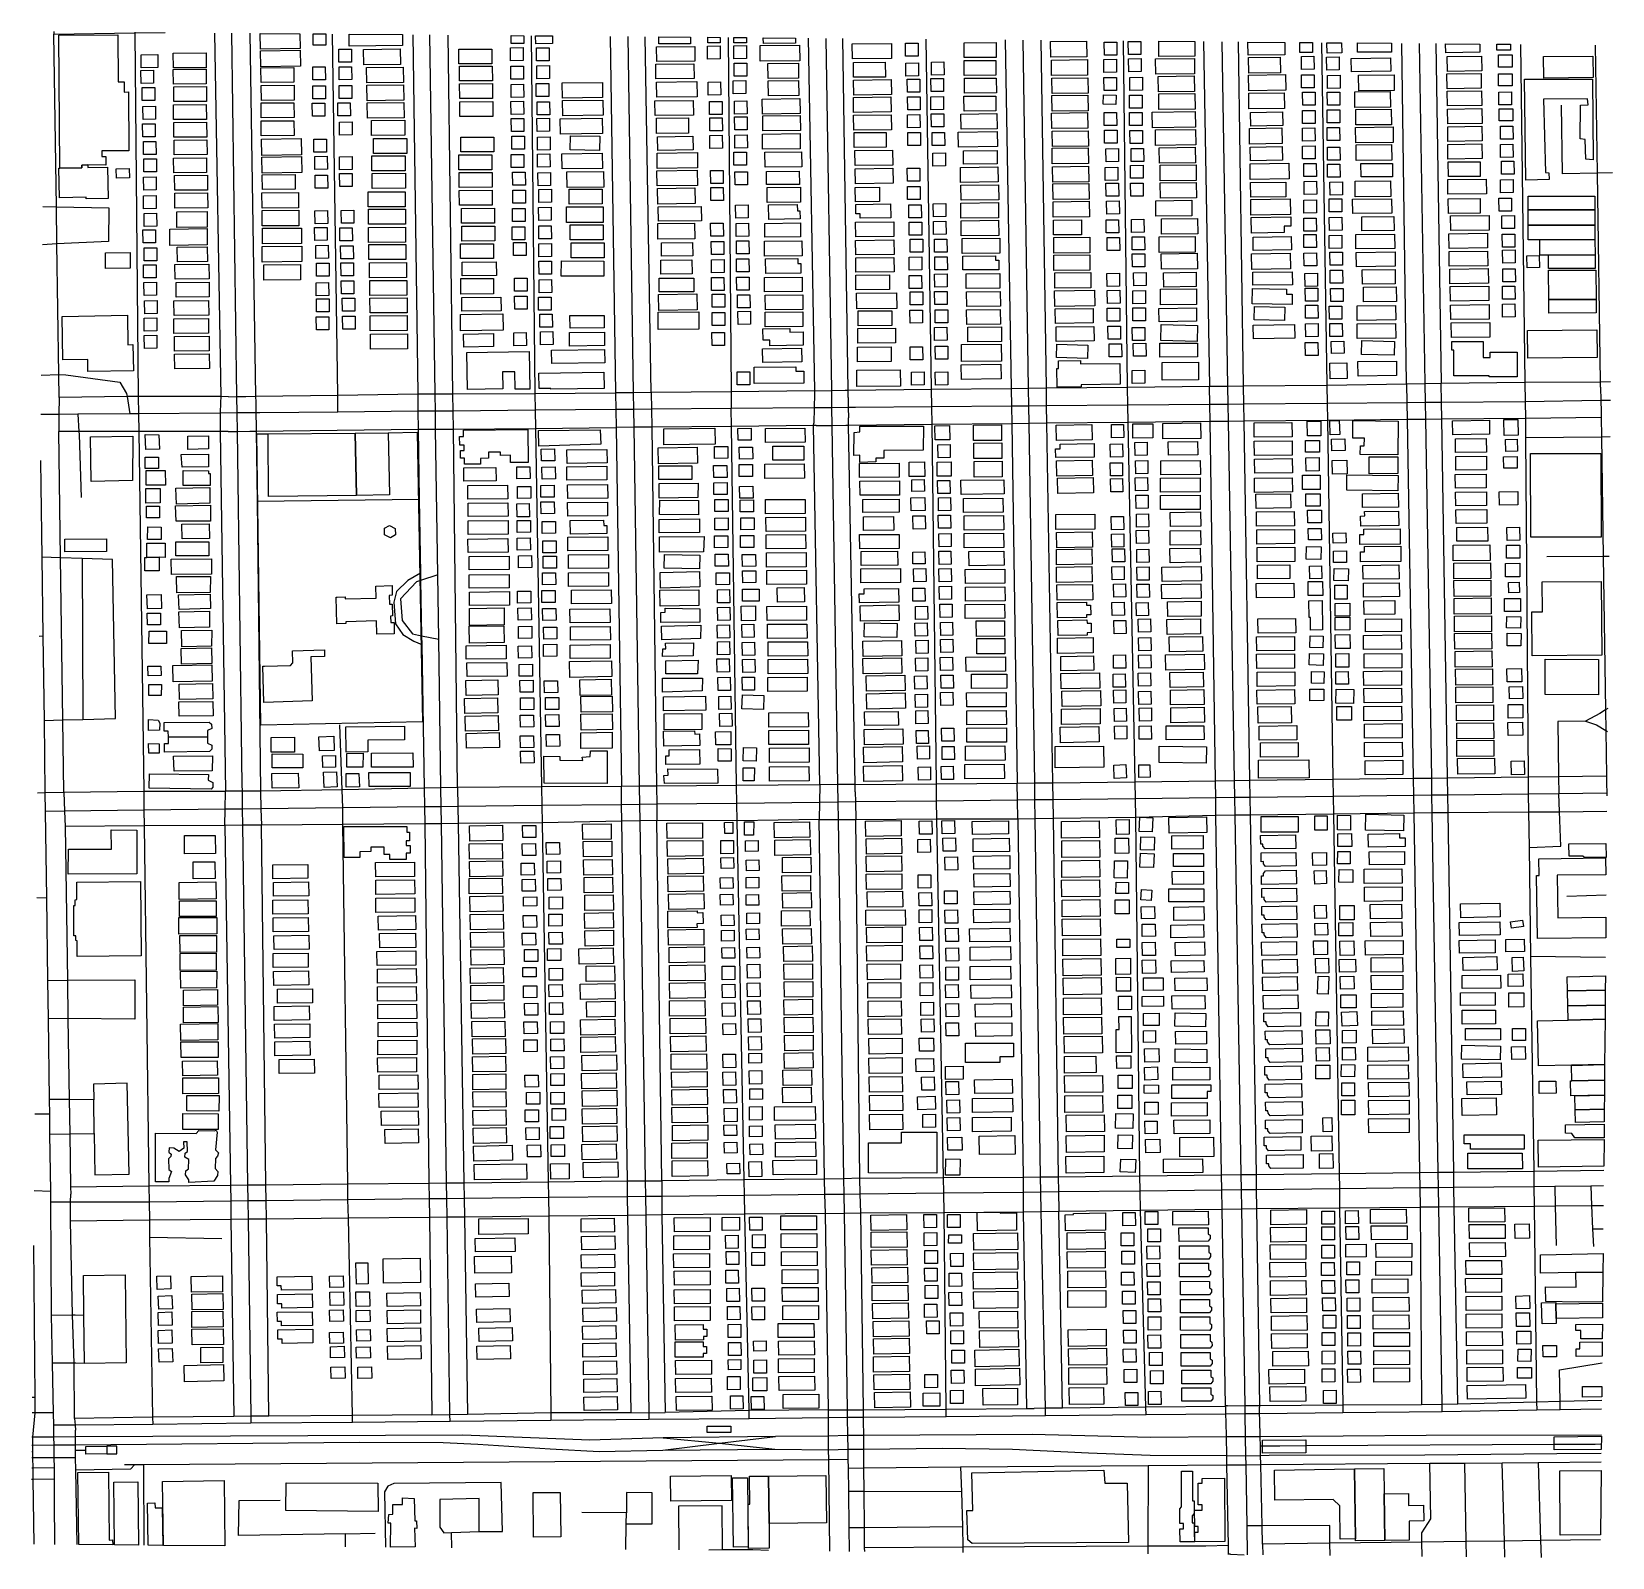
# Model space of a CAD drawing. Header units: millimetres. Extents: x 0 to 813, y 0 to 785.
import ezdxf

# ---------------------------------------------------------------- set-up
doc = ezdxf.new("R2010")
doc.units = ezdxf.units.MM

msp = doc.modelspace()

# ---------------------------------------------------------------- linework, layer by layer
at = {"layer": 'buildings'}
for points in [[(14.3477, 783.1276), (44.6558, 783.3278), (44.8169, 759.1317), (47.8302, 759.1496), (47.8666, 753.8418), (50.1163, 753.8553), (50.324, 723.6185), (36.4441, 723.5294), (36.46, 720.609), (38.4856, 720.6245), (38.5135, 716.2495), (29.2255, 716.3199), (26.1453, 716.2582), (26.1751, 714.9255), (14.8089, 714.67), (14.3477, 783.1276)], [(117.7728, 783.9775), (138.2278, 783.799), (138.3429, 776.2212), (117.9034, 775.9008), (117.7728, 783.9775)], [(145.0564, 783.7394), (151.516, 783.683), (151.5728, 777.9374), (145.1142, 777.8718), (145.0564, 783.7394)], [(163.5261, 783.5782), (190.9085, 783.3392), (190.9583, 777.7144), (163.5801, 777.4768), (163.5261, 783.5782)], [(246.8158, 782.8512), (253.2755, 782.7948), (253.3151, 778.7896), (246.8565, 778.724), (246.8158, 782.8512)], [(259.3741, 782.7416), (268.037, 782.666), (268.1066, 778.7268), (259.4476, 778.5805), (259.3741, 782.7416)], [(322.7679, 782.1883), (339.0338, 782.0463), (339.036, 778.6063), (322.7664, 778.6042), (322.7679, 782.1883)], [(347.8694, 781.9692), (354.3291, 781.9128), (354.3561, 779.1831), (347.8976, 779.1285), (347.8694, 781.9692)], [(361.3342, 781.8517), (367.794, 781.7953), (367.82, 779.1765), (361.3613, 779.1108), (361.3342, 781.8517)], [(376.4681, 781.7196), (393.0066, 781.5752), (393.0274, 778.9342), (376.4911, 778.8121), (376.4681, 781.7196)], [(56.5433, 773.0192), (65.1356, 773.1215), (65.2181, 766.4475), (56.6258, 766.3341), (56.5433, 773.0192)], [(73.1019, 773.7844), (89.9704, 773.9251), (90.0367, 766.3407), (73.1682, 766.2001), (73.1019, 773.7844)], [(117.9376, 775.0677), (138.3771, 775.3882), (138.5117, 767.0704), (118.0722, 766.75), (117.9376, 775.0677)], [(158.2196, 775.7916), (164.6781, 775.8461), (164.7441, 769.1722), (158.2855, 769.1067), (158.2196, 775.7916)], [(170.9861, 775.7797), (189.8475, 775.992), (189.9355, 768.0411), (171.0824, 767.8176), (170.9861, 775.7797)], [(219.9451, 775.8617), (236.8874, 775.9021), (236.9037, 768.2738), (219.9614, 768.2445), (219.9451, 775.8617)], [(246.4893, 776.5953), (252.9478, 776.6498), (253.0139, 769.976), (246.5553, 769.9104), (246.4893, 776.5953)], [(259.8447, 776.534), (266.3033, 776.5885), (266.3694, 769.9147), (259.9108, 769.8491), (259.8447, 776.534)], [(321.5822, 777.0267), (341.2322, 777.2436), (341.3164, 769.7813), (321.6663, 769.5533), (321.5822, 777.0267)], [(347.7584, 777.4531), (354.217, 777.5188), (354.2832, 770.8339), (347.8246, 770.7793), (347.7584, 777.4531)], [(361.2901, 777.6125), (367.7571, 777.6781), (367.8233, 771.0043), (361.3564, 770.9386), (361.2901, 777.6125)], [(374.8056, 777.8053), (395.1441, 777.983), (395.2146, 769.899), (374.8762, 769.7324), (374.8056, 777.8053)], [(422.1688, 778.6243), (442.2833, 778.8042), (442.3563, 770.9977), (422.2418, 770.8179), (422.1688, 778.6243)], [(449.5397, 778.974), (455.9982, 779.0287), (456.0645, 772.3549), (449.6059, 772.2891), (449.5397, 778.974)], [(479.7316, 779.1882), (496.1099, 779.2786), (496.1596, 771.65), (479.773, 771.5597), (479.7316, 779.1882)], [(524.1376, 779.7561), (542.6584, 779.9612), (542.7467, 771.9881), (524.2258, 771.783), (524.1376, 779.7561)], [(551.7514, 779.4156), (558.21, 779.4815), (558.2764, 772.8077), (551.8178, 772.7418), (551.7514, 779.4156)], [(564.0566, 779.8082), (570.5152, 779.8741), (570.5816, 773.2002), (564.123, 773.1343), (564.0566, 779.8082)], [(579.7317, 779.9455), (598.2569, 779.7838), (598.3398, 772.2813), (579.8189, 772.0761), (579.7317, 779.9455)], [(625.5652, 779.5454), (644.5401, 779.3798), (644.6229, 772.978), (625.6534, 772.7321), (625.5652, 779.5454)], [(652.3097, 779.312), (658.7777, 779.2555), (658.828, 774.2091), (652.3611, 774.1432), (652.3097, 779.312)], [(653.0991, 772.1492), (659.5577, 772.2152), (659.6242, 765.5414), (653.1656, 765.4754), (653.0991, 772.1492)], [(666.1688, 779.191), (673.7421, 779.1249), (673.8249, 773.9011), (666.2617, 773.767), (666.1688, 779.191)], [(681.8791, 779.0539), (699.4676, 778.9004), (699.4866, 774.3554), (681.9047, 774.2639), (681.8791, 779.0539)], [(727.1979, 778.6584), (744.8136, 778.5046), (744.8831, 774.2832), (727.2747, 774.003), (727.1979, 778.6584)], [(728.0462, 772.0421), (745.6547, 772.3334), (745.7797, 764.7375), (728.1713, 764.4573), (728.0462, 772.0421)], [(753.6021, 778.4279), (760.6497, 778.3664), (760.6557, 775.3677), (753.6083, 775.3622), (753.6021, 778.4279)], [(754.3588, 772.8907), (761.4063, 772.8962), (761.4188, 766.6892), (754.3714, 766.6837), (754.3588, 772.8907)], [(777.5683, 772.1183), (802.9516, 772.3169), (803.0434, 761.2409), (777.66, 761.033), (777.5683, 772.1183)], [(56.4727, 764.9697), (62.9312, 765.0241), (62.9971, 758.3392), (56.5384, 758.2737), (56.4727, 764.9697)], [(73.1368, 765.4675), (90.0054, 765.6082), (90.0717, 758.0239), (73.2031, 757.8832), (73.1368, 765.4675)], [(118.1594, 766.2828), (135.0281, 766.4347), (135.0943, 758.8393), (118.2258, 758.7096), (118.1594, 766.2828)], [(144.8337, 766.7041), (151.2922, 766.7585), (151.3583, 760.0847), (144.8996, 760.0192), (144.8337, 766.7041)], [(158.3567, 766.8076), (164.8152, 766.8621), (164.8812, 760.1883), (158.4226, 760.1227), (158.3567, 766.8076)], [(172.5066, 766.4616), (191.3597, 766.685), (191.4477, 758.723), (172.5945, 758.4995), (172.5066, 766.4616)], [(220.2092, 767.1541), (237.1433, 767.1947), (237.1595, 759.5664), (220.2255, 759.537), (220.2092, 767.1541)], [(246.6304, 767.1116), (253.0889, 767.1662), (253.155, 760.4923), (246.6964, 760.4267), (246.6304, 767.1116)], [(260.0469, 767.3829), (266.5054, 767.4374), (266.5716, 760.7636), (260.1129, 760.698), (260.0469, 767.3829)], [(321.1639, 768.1031), (340.8222, 768.3199), (340.9064, 760.8576), (321.248, 760.6297), (321.1639, 768.1031)], [(361.4943, 768.6723), (367.9529, 768.738), (368.019, 762.0531), (361.5605, 761.9985), (361.4943, 768.6723)], [(378.8581, 768.4985), (394.4906, 768.7284), (394.606, 761.0326), (378.9735, 760.8027), (378.8581, 768.4985)], [(422.8075, 769.0586), (439.1859, 769.1489), (439.2355, 761.5203), (422.8489, 761.4301), (422.8075, 769.0586)], [(449.7326, 768.7349), (456.1911, 768.7896), (456.2574, 762.1158), (449.7988, 762.0499), (449.7326, 768.7349)], [(462.8855, 769.242), (469.3441, 769.3078), (469.4104, 762.634), (462.9518, 762.5681), (462.8855, 769.242)], [(479.6514, 769.9951), (496.0298, 770.0967), (496.0796, 762.4681), (479.6928, 762.3666), (479.6514, 769.9951)], [(524.5448, 770.2812), (543.0658, 770.4974), (543.1539, 762.5132), (524.633, 762.3081), (524.5448, 770.2812)], [(551.5086, 770.6015), (557.9672, 770.6674), (558.0336, 763.9936), (551.575, 763.9277), (551.5086, 770.6015)], [(564.2532, 770.9347), (570.7202, 771.0005), (570.7866, 764.3267), (564.3197, 764.2609), (564.2532, 770.9347)], [(578.1655, 770.9468), (598.1551, 771.0838), (598.2105, 763.1442), (578.221, 763.0184), (578.1655, 770.9468)], [(625.9258, 771.5972), (642.1973, 771.8221), (642.3099, 763.771), (626.0384, 763.5461), (625.9258, 771.5972)], [(666.0705, 771.8255), (672.5291, 771.8915), (672.5956, 765.2177), (666.137, 765.1517), (666.0705, 771.8255)], [(678.6734, 771.1386), (698.9222, 771.4956), (699.0443, 764.5326), (678.7955, 764.1756), (678.6734, 771.1386)], [(57.1174, 756.1478), (63.576, 756.2022), (63.6418, 749.5173), (57.1832, 749.4518), (57.1174, 756.1478)], [(73.3402, 756.4829), (90.2088, 756.6236), (90.2751, 749.0393), (73.4065, 748.8986), (73.3402, 756.4829)], [(118.3614, 757.1317), (135.2218, 757.2837), (135.288, 749.6883), (118.4194, 749.5475), (118.3614, 757.1317)], [(144.8561, 756.9439), (151.3146, 756.9983), (151.3806, 750.3245), (144.922, 750.2589), (144.8561, 756.9439)], [(158.3878, 757.1028), (164.8464, 757.1573), (164.9124, 750.4835), (158.4538, 750.4179), (158.3878, 757.1028)], [(172.7006, 757.3438), (191.5621, 757.5672), (191.6501, 749.6052), (172.7969, 749.3817), (172.7006, 757.3438)], [(220.3542, 758.1146), (237.2883, 758.1551), (237.3045, 750.5268), (220.3705, 750.4974), (220.3542, 758.1146)], [(246.7725, 757.739), (253.231, 757.7935), (253.2971, 751.1197), (246.8385, 751.0541), (246.7725, 757.739)], [(259.6842, 758.1812), (266.1427, 758.2357), (266.2088, 751.5619), (259.7502, 751.4963), (259.6842, 758.1812)], [(273.0764, 758.5193), (293.7726, 758.7713), (293.87, 750.9313), (273.1738, 750.6793), (273.0764, 758.5193)], [(321.6151, 758.9387), (342.3112, 759.1909), (342.4088, 751.3509), (321.7126, 751.1099), (321.6151, 758.9387)], [(348.0532, 758.9409), (354.5119, 759.0066), (354.578, 752.3217), (348.1193, 752.2559), (348.0532, 758.9409)], [(360.9587, 759.6276), (367.4257, 759.6932), (367.4835, 753.0084), (361.025, 752.9538), (360.9587, 759.6276)], [(378.9626, 759.5481), (394.595, 759.778), (394.7104, 752.0711), (379.0779, 751.8412), (378.9626, 759.5481)], [(422.8611, 759.9754), (442.1877, 760.2398), (442.2945, 752.4997), (422.968, 752.2464), (422.8611, 759.9754)], [(450.4655, 760.4452), (456.9241, 760.511), (456.9903, 753.8261), (450.5318, 753.7714), (450.4655, 760.4452)], [(462.6372, 760.761), (469.0959, 760.8268), (469.1621, 754.1419), (462.7034, 754.0761), (462.6372, 760.761)], [(479.8545, 760.9107), (496.2329, 761.0122), (496.2826, 753.3836), (479.8959, 753.2822), (479.8545, 760.9107)], [(524.8457, 760.996), (543.3749, 761.201), (543.4631, 753.2168), (524.9422, 753.0117), (524.8457, 760.996)], [(551.5935, 761.2849), (558.0521, 761.3508), (558.1185, 754.677), (551.6599, 754.6111), (551.5935, 761.2849)], [(564.8918, 761.3357), (571.3588, 761.4015), (571.4252, 754.7277), (564.9583, 754.6618), (564.8918, 761.3357)], [(579.4978, 761.8858), (598.0271, 762.1021), (598.1154, 754.1179), (579.5944, 753.9126), (579.4978, 761.8858)], [(625.947, 762.5809), (644.9165, 762.8268), (645.029, 754.7646), (626.0594, 754.5188), (625.947, 762.5809)], [(653.1241, 762.6111), (659.5827, 762.6771), (659.6492, 756.0033), (653.1906, 755.9373), (653.1241, 762.6111)], [(666.5112, 762.3615), (672.9781, 762.4274), (673.0445, 755.7425), (666.5776, 755.6765), (666.5112, 762.3615)], [(682.5002, 762.5556), (700.7468, 762.708), (700.8179, 754.6573), (682.5715, 754.516), (682.5002, 762.5556)], [(727.8693, 763.1386), (745.4778, 763.4188), (745.5945, 755.834), (727.986, 755.5539), (727.8693, 763.1386)], [(754.3824, 763.1749), (761.43, 763.1915), (761.4342, 756.9845), (754.3867, 756.9791), (754.3824, 763.1749)], [(767.8166, 760.4297), (802.7311, 760.527), (803.0392, 719.0435), (799.2564, 719.2997), (799.0663, 729.4644), (796.4177, 729.7294), (796.6097, 747.0478), (800.4385, 747.2845), (800.2358, 750.3948), (777.4817, 750.1082), (778.5324, 712.4248), (780.3185, 712.1953), (780.4701, 708.8156), (768.4024, 708.4642), (767.8166, 760.4297)], [(118.2831, 748.2051), (135.1434, 748.346), (135.2097, 740.7617), (118.3411, 740.6209), (118.2831, 748.2051)], [(144.562, 748.0192), (151.0206, 748.0736), (151.0866, 741.3998), (144.6279, 741.3342), (144.562, 748.0192)], [(157.6383, 748.2932), (164.0968, 748.3476), (164.1628, 741.6738), (157.7042, 741.6083), (157.6383, 748.2932)], [(172.8536, 748.282), (191.7067, 748.4944), (191.803, 740.5323), (172.9416, 740.32), (172.8536, 748.282)], [(220.4391, 748.8535), (237.3732, 748.894), (237.3895, 741.2657), (220.4555, 741.2363), (220.4391, 748.8535)], [(246.7461, 749.034), (253.2047, 749.0885), (253.2708, 742.4147), (246.8121, 742.3491), (246.7461, 749.034)], [(260.1578, 748.7501), (266.6163, 748.8047), (266.6825, 742.1308), (260.2238, 742.0652), (260.1578, 748.7501)], [(273.2711, 749.4682), (293.9674, 749.7202), (294.0648, 741.8802), (273.3686, 741.6282), (273.2711, 749.4682)], [(320.7584, 749.2528), (340.4084, 749.4697), (340.4926, 742.0074), (320.8425, 741.7794), (320.7584, 749.2528)], [(348.8037, 748.8745), (355.2622, 748.9291), (355.3284, 742.2553), (348.8698, 742.1896), (348.8037, 748.8745)], [(361.6062, 749.1735), (368.0648, 749.2392), (368.1311, 742.5654), (361.6724, 742.4997), (361.6062, 749.1735)], [(375.9008, 750.1812), (395.2357, 750.4454), (395.3342, 742.7054), (376.0076, 742.4522), (375.9008, 750.1812)], [(422.7499, 751.038), (442.0765, 751.2913), (442.1834, 743.5623), (422.8485, 743.3091), (422.7499, 751.038)], [(450.6264, 751.2945), (457.0933, 751.3602), (457.1595, 744.6753), (450.6926, 744.6096), (450.6264, 751.2945)], [(462.5891, 751.4344), (469.0477, 751.5002), (469.1139, 744.8153), (462.6553, 744.7495), (462.5891, 751.4344)], [(479.6326, 751.6522), (496.0111, 751.7537), (496.0608, 744.1252), (479.6741, 744.0348), (479.6326, 751.6522)], [(524.8419, 751.98), (543.3628, 752.185), (543.4511, 744.2119), (524.9301, 744.0068), (524.8419, 751.98)], [(551.2332, 747.5529), (551.342, 752.4265), (557.7988, 752.2814), (557.69, 747.4079), (551.2332, 747.5529)], [(564.7043, 752.188), (571.1629, 752.2539), (571.2292, 745.569), (564.7707, 745.5141), (564.7043, 752.188)], [(579.7842, 752.8339), (598.3053, 753.0503), (598.4018, 745.066), (579.8726, 744.8608), (579.7842, 752.8339)], [(626.0653, 753.2862), (644.3119, 753.4384), (644.383, 745.3877), (626.1365, 745.2466), (626.0653, 753.2862)], [(653.7107, 753.7009), (660.1693, 753.7669), (660.2357, 747.082), (653.7772, 747.0271), (653.7107, 753.7009)], [(666.4027, 753.7016), (672.8695, 753.7565), (672.9277, 747.0827), (666.4691, 747.0167), (666.4027, 753.7016)], [(680.5325, 753.9119), (698.7791, 754.0643), (698.8503, 746.0136), (680.6038, 745.8723), (680.5325, 753.9119)], [(728.0659, 754.2319), (745.6744, 754.512), (745.7994, 746.9272), (728.1909, 746.647), (728.0659, 754.2319)], [(754.5836, 753.8351), (761.0505, 753.9011), (761.1171, 747.2273), (754.6502, 747.1613), (754.5836, 753.8351)], [(57.5386, 746.4396), (63.9971, 746.494), (64.063, 739.809), (57.6043, 739.7436), (57.5386, 746.4396)], [(73.2009, 747.2238), (90.0694, 747.3645), (90.1357, 739.7801), (73.2671, 739.6394), (73.2009, 747.2238)], [(246.8931, 740.2165), (253.3516, 740.271), (253.4177, 733.5972), (246.9591, 733.5316), (246.8931, 740.2165)], [(260.0836, 740.2676), (266.5421, 740.3222), (266.6083, 733.6484), (260.1496, 733.5827), (260.0836, 740.2676)], [(271.9937, 740.0857), (293.687, 740.4401), (293.8173, 732.5554), (272.124, 732.2011), (271.9937, 740.0857)], [(321.552, 740.3297), (337.9892, 740.497), (338.0612, 732.5906), (321.6241, 732.4344), (321.552, 740.3297)], [(348.9047, 740.4904), (355.3716, 740.545), (355.4295, 733.8712), (348.9709, 733.8055), (348.9047, 740.4904)], [(361.6766, 741.0784), (368.1351, 741.133), (368.2014, 734.4592), (361.7427, 734.3934), (361.6766, 741.0784)], [(376.1655, 741.5292), (395.4922, 741.7935), (395.599, 734.0534), (376.2641, 733.8003), (376.1655, 741.5292)], [(422.9111, 741.9206), (442.246, 742.1738), (442.3446, 734.4449), (423.0179, 734.1916), (422.9111, 741.9206)], [(450.5469, 742.1792), (457.0137, 742.2338), (457.08, 735.56), (450.6131, 735.4942), (450.5469, 742.1792)], [(462.8274, 742.5939), (469.2861, 742.6597), (469.3523, 735.9748), (462.8937, 735.909), (462.8274, 742.5939)], [(478.0748, 742.4499), (496.5135, 742.7333), (496.6366, 734.9486), (478.1979, 734.6652), (478.0748, 742.4499)], [(524.6228, 743.0324), (543.1439, 743.2486), (543.232, 735.2644), (524.711, 735.0593), (524.6228, 743.0324)], [(551.6611, 743.3188), (558.1198, 743.3847), (558.1861, 736.6997), (551.7275, 736.6449), (551.6611, 743.3188)], [(564.735, 743.316), (571.2019, 743.3818), (571.2682, 736.6969), (564.8014, 736.6421), (564.735, 743.316)], [(576.3994, 743.5142), (598.557, 743.821), (598.6691, 735.7145), (576.5197, 735.4076), (576.3994, 743.5142)], [(626.9585, 743.363), (643.4382, 743.6527), (643.5679, 736.6119), (627.0881, 736.3111), (626.9585, 743.363)], [(653.6625, 744.341), (660.1295, 744.407), (660.1876, 737.7221), (653.7289, 737.6561), (653.6625, 744.341)], [(666.3575, 744.6859), (672.8245, 744.7519), (672.8909, 738.067), (666.4239, 738.001), (666.3575, 744.6859)], [(681.0521, 744.9246), (699.2987, 745.077), (699.3698, 737.0263), (681.1233, 736.885), (681.0521, 744.9246)], [(728.2682, 745.0364), (745.8769, 745.3276), (746.0018, 737.7317), (728.3933, 737.4515), (728.2682, 745.0364)], [(754.8155, 745.1723), (761.863, 745.1778), (761.8755, 738.9708), (754.828, 738.9653), (754.8155, 745.1723)], [(57.3435, 737.4586), (63.8021, 737.5129), (63.8679, 730.828), (57.4093, 730.7625), (57.3435, 737.4586)], [(73.4033, 738.1282), (90.2719, 738.2689), (90.3299, 730.6846), (73.4695, 730.5438), (73.4033, 738.1282)], [(118.3098, 738.9445), (135.1784, 739.0853), (135.2448, 731.501), (118.3761, 731.3602), (118.3098, 738.9445)], [(158.5561, 738.4141), (165.0146, 738.4685), (165.0807, 731.7947), (158.622, 731.7291), (158.5561, 738.4141)], [(174.966, 739.2585), (192.1002, 739.3971), (192.1654, 731.6795), (175.023, 731.5521), (174.966, 739.2585)], [(348.901, 731.5077), (355.3596, 731.5734), (355.4257, 724.8885), (348.9589, 724.8339), (348.901, 731.5077)], [(361.7356, 731.6731), (368.1942, 731.7389), (368.2603, 725.0539), (361.8018, 724.9993), (361.7356, 731.6731)], [(376.0173, 732.1591), (395.3523, 732.4233), (395.4508, 724.6833), (376.1241, 724.4301), (376.0173, 732.1591)], [(423.1896, 732.9354), (439.5764, 733.0367), (439.6177, 725.4082), (423.2392, 725.3068), (423.1896, 732.9354)], [(450.7486, 732.9503), (457.2155, 733.0161), (457.2734, 726.3312), (450.8149, 726.2765), (450.7486, 732.9503)], [(463.1998, 732.9417), (469.6585, 733.0075), (469.7248, 726.3337), (463.2661, 726.2679), (463.1998, 732.9417)], [(476.675, 733.2683), (496.707, 733.5045), (496.7973, 725.7646), (476.7653, 725.5395), (476.675, 733.2683)], [(525.0316, 733.7463), (543.5526, 733.9513), (543.6408, 725.9671), (525.1198, 725.762), (525.0316, 733.7463)], [(551.8554, 734.1677), (558.3223, 734.2336), (558.3803, 727.5487), (551.9218, 727.4939), (551.8554, 734.1677)], [(564.9366, 734.0538), (571.3952, 734.1197), (571.4615, 727.4348), (565.003, 727.38), (564.9366, 734.0538)], [(578.0209, 734.3063), (598.6843, 734.604), (598.8059, 726.6306), (578.134, 726.3219), (578.0209, 734.3063)], [(626.3387, 735.0851), (643.1007, 735.3835), (643.2547, 727.321), (626.4844, 727.0227), (626.3387, 735.0851)], [(653.5839, 735.2923), (660.0508, 735.3583), (660.1089, 728.6734), (653.6504, 728.6185), (653.5839, 735.2923)], [(666.2786, 735.6039), (672.7455, 735.6698), (672.8119, 728.9849), (666.345, 728.919), (666.2786, 735.6039)], [(680.9546, 735.6207), (700.198, 735.8532), (700.2948, 727.88), (681.0513, 727.6364), (680.9546, 735.6207)], [(728.3305, 735.9531), (745.9391, 736.2444), (746.0641, 728.6485), (728.4555, 728.3683), (728.3305, 735.9531)], [(755.3768, 736.1958), (761.8436, 736.2507), (761.9102, 729.5769), (755.4433, 729.5108), (755.3768, 736.1958)], [(57.7705, 728.4165), (64.2291, 728.4708), (64.2949, 721.7859), (57.8362, 721.7205), (57.7705, 728.4165)], [(73.548, 729.0775), (90.4084, 729.2293), (90.4747, 721.645), (73.606, 721.5043), (73.548, 729.0775)], [(118.4931, 729.5493), (138.9327, 729.8698), (139.0673, 721.552), (118.6194, 721.2316), (118.4931, 729.5493)], [(145.3967, 729.6021), (151.8553, 729.6566), (151.9213, 722.9827), (145.4626, 722.9172), (145.3967, 729.6021)], [(176.0045, 729.8891), (193.147, 730.0165), (193.2039, 722.299), (176.0614, 722.1716), (176.0045, 729.8891)], [(220.9439, 730.6614), (237.8781, 730.7019), (237.8943, 723.0736), (220.9603, 723.0442), (220.9439, 730.6614)], [(247.145, 731.065), (253.6036, 731.1195), (253.6697, 724.4457), (247.211, 724.38), (247.145, 731.065)], [(260.34, 730.6719), (266.7985, 730.7265), (266.8647, 724.0526), (260.406, 723.987), (260.34, 730.6719)], [(277.2079, 724.0954), (277.3375, 731.3116), (292.3598, 731.0581), (292.2302, 723.8308), (277.2079, 724.0954)], [(322.0918, 730.8648), (340.2568, 731.1724), (340.3775, 724.0761), (322.2124, 723.7685), (322.0918, 730.8648)], [(423.5326, 723.7275), (442.8675, 723.9808), (442.9661, 716.2518), (423.6395, 715.9985), (423.5326, 723.7275)], [(479.3378, 723.5517), (496.7047, 723.7223), (496.7693, 716.8486), (479.4107, 716.678), (479.3378, 723.5517)], [(524.9546, 724.9085), (543.4757, 725.1136), (543.5639, 717.1294), (525.0428, 716.9243), (524.9546, 724.9085)], [(552.6111, 724.6787), (559.0698, 724.7446), (559.1361, 718.0597), (552.6775, 718.0049), (552.6111, 724.6787)], [(565.5195, 724.7329), (571.9864, 724.7987), (572.0527, 718.1138), (565.5859, 718.0591), (565.5195, 724.7329)], [(580.0335, 725.2061), (598.5628, 725.4113), (598.6512, 717.4382), (580.1301, 717.2329), (580.0335, 725.2061)], [(626.7454, 725.5436), (643.2253, 725.8444), (643.355, 718.8037), (626.8751, 718.5028), (626.7454, 725.5436)], [(653.6448, 726.0648), (660.1034, 726.1307), (660.1699, 719.4569), (653.7113, 719.3909), (653.6448, 726.0648)], [(666.4389, 725.3984), (672.8975, 725.4644), (672.964, 718.7794), (666.5054, 718.7245), (666.4389, 725.3984)], [(681.2085, 726.6246), (699.4551, 726.777), (699.5263, 718.7263), (681.2797, 718.585), (681.2085, 726.6246)], [(728.3098, 726.8817), (745.9184, 727.1618), (746.0352, 719.5771), (728.4349, 719.2969), (728.3098, 726.8817)], [(755.404, 726.9018), (761.8709, 726.9568), (761.9291, 720.283), (755.4705, 720.2169), (755.404, 726.9018)], [(14.344, 714.663), (14.8089, 714.67), (26.1751, 714.9255), (26.1453, 716.2582), (29.2255, 716.3199), (29.2553, 714.9872), (39.3262, 715.2097), (39.691, 699.0841), (28.2917, 698.84), (28.2748, 699.7506), (14.6836, 699.4592), (14.344, 714.663)], [(57.9661, 719.4875), (64.4246, 719.5419), (64.4905, 712.8569), (58.0318, 712.7915), (57.9661, 719.4875)], [(73.2929, 719.8749), (90.1617, 720.0266), (90.2279, 712.4423), (73.3593, 712.3016), (73.2929, 719.8749)], [(118.6367, 720.3654), (139.0763, 720.6858), (139.2109, 712.3681), (118.763, 712.0477), (118.6367, 720.3654)], [(145.8253, 720.7266), (152.2838, 720.781), (152.3498, 714.1072), (145.8912, 714.0417), (145.8253, 720.7266)], [(158.5656, 720.5594), (165.0242, 720.6139), (165.0903, 713.9401), (158.6316, 713.8745), (158.5656, 720.5594)], [(175.2207, 720.9576), (192.3632, 721.085), (192.4201, 713.3675), (175.2859, 713.24), (175.2207, 720.9576)], [(219.9752, 721.465), (236.9094, 721.5055), (236.9256, 713.8773), (219.9916, 713.8478), (219.9752, 721.465)], [(246.8467, 721.6406), (253.3053, 721.6952), (253.3714, 715.0213), (246.9127, 714.9557), (246.8467, 721.6406)], [(260.3131, 721.9114), (266.7717, 721.966), (266.8378, 715.2922), (260.3792, 715.2265), (260.3131, 721.9114)], [(272.9651, 722.0783), (293.6614, 722.3304), (293.7589, 714.4904), (273.0627, 714.2495), (272.9651, 722.0783)], [(321.8519, 722.4059), (342.5482, 722.6581), (342.6457, 714.8181), (321.9495, 714.5771), (321.8519, 722.4059)], [(361.2685, 722.8721), (367.7355, 722.9377), (367.7934, 716.264), (361.3348, 716.1983), (361.2685, 722.8721)], [(377.2808, 722.8544), (396.0843, 723.0899), (396.1829, 715.361), (377.3793, 715.1254), (377.2808, 722.8544)], [(463.5982, 722.4675), (470.0568, 722.5223), (470.1231, 715.8484), (463.6644, 715.7826), (463.5982, 722.4675)], [(477.77, 715.1044), (497.1051, 715.3689), (497.2036, 707.6289), (477.877, 707.3754), (477.77, 715.1044)], [(525.1627, 715.4465), (543.6922, 715.6626), (543.7804, 707.6783), (525.2593, 707.4733), (525.1627, 715.4465)], [(565.2287, 716.1301), (571.6874, 716.1961), (571.7537, 709.5111), (565.2952, 709.4563), (565.2287, 716.1301)], [(580.4612, 716.1641), (598.9822, 716.3693), (599.0704, 708.3851), (580.5494, 708.1799), (580.4612, 716.1641)], [(626.6789, 716.9389), (646.6283, 717.2207), (646.7489, 709.1252), (626.7912, 708.8546), (626.6789, 716.9389)], [(654.3052, 717.054), (660.7638, 717.1089), (660.8303, 710.4351), (654.3716, 710.3691), (654.3052, 717.054)], [(666.4295, 716.671), (672.8963, 716.7259), (672.9628, 710.0521), (666.4959, 709.9861), (666.4295, 716.671)], [(683.7238, 717.087), (699.9774, 717.1457), (700.0007, 710.2724), (683.7471, 710.2137), (683.7238, 717.087)], [(728.5884, 717.8521), (744.9504, 717.9654), (745.0012, 710.4368), (728.6391, 710.3123), (728.5884, 717.8521)], [(755.8935, 718.2701), (762.3521, 718.3251), (762.4187, 711.6513), (755.96, 711.5852), (755.8935, 718.2701)], [(43.8349, 714.4151), (50.5175, 714.4564), (50.5498, 709.626), (43.8672, 709.5847), (43.8349, 714.4151)], [(57.8838, 710.1168), (64.3424, 710.1712), (64.4082, 703.4862), (57.9496, 703.4208), (57.8838, 710.1168)], [(73.7866, 710.8655), (90.6554, 711.0173), (90.7133, 703.422), (73.8529, 703.2812), (73.7866, 710.8655)], [(118.9055, 711.2692), (135.7659, 711.4101), (135.8322, 703.8258), (118.9636, 703.685), (118.9055, 711.2692)], [(146.0141, 711.0204), (152.4727, 711.0749), (152.5387, 704.401), (146.08, 704.3355), (146.0141, 711.0204)], [(158.6061, 711.9094), (165.0646, 711.9638), (165.1307, 705.29), (158.672, 705.2245), (158.6061, 711.9094)], [(175.2992, 711.9186), (192.4418, 712.0571), (192.4987, 704.3396), (175.3562, 704.2122), (175.2992, 711.9186)], [(220.1202, 712.4254), (237.0543, 712.4549), (237.0706, 704.8377), (220.1365, 704.8083), (220.1202, 712.4254)], [(247.5977, 712.5958), (254.0562, 712.6503), (254.1224, 705.9765), (247.6637, 705.9108), (247.5977, 712.5958)], [(260.5695, 712.3157), (267.0281, 712.3703), (267.0942, 705.6964), (260.6355, 705.6308), (260.5695, 712.3157)], [(275.5318, 712.7844), (294.3428, 712.9197), (294.3967, 704.8358), (275.5857, 704.7117), (275.5318, 712.7844)], [(321.7731, 713.3905), (342.4694, 713.6427), (342.5669, 705.8027), (321.8707, 705.5617), (321.7731, 713.3905)], [(349.3744, 713.4824), (355.8329, 713.5371), (355.8991, 706.8632), (349.4405, 706.7975), (349.3744, 713.4824)], [(361.8856, 712.7402), (368.3443, 712.806), (368.4104, 706.1211), (361.9517, 706.0553), (361.8856, 712.7402)], [(378.0578, 712.9765), (394.9765, 713.1397), (395.0417, 706.3549), (378.1231, 706.1917), (378.0578, 712.9765)], [(423.7663, 714.3652), (443.1013, 714.6184), (443.1999, 706.8895), (423.8731, 706.6251), (423.7663, 714.3652)], [(450.4807, 714.6096), (456.9477, 714.6753), (457.0139, 707.9904), (450.547, 707.9358), (450.4807, 714.6096)], [(552.1787, 715.0557), (558.6374, 715.1216), (558.7037, 708.4367), (552.2368, 708.382), (552.1787, 715.0557)], [(580.549, 707.1806), (599.0701, 707.3858), (599.1583, 699.4016), (580.6372, 699.1963), (580.549, 707.1806)], [(626.9516, 707.2543), (645.0744, 707.4853), (645.1663, 699.9119), (627.0517, 699.6808), (626.9516, 707.2543)], [(654.466, 707.8589), (660.9329, 707.9248), (660.9994, 701.251), (654.5325, 701.1851), (654.466, 707.8589)], [(667.7526, 707.4991), (674.2195, 707.565), (674.286, 700.8801), (667.8191, 700.8253), (667.7526, 707.4991)], [(680.6976, 707.9529), (698.9443, 708.1052), (699.0154, 700.0546), (680.7689, 699.9133), (680.6976, 707.9529)], [(728.2941, 708.8163), (748.0854, 709.0553), (748.1779, 701.5374), (728.3782, 701.2985), (728.2941, 708.8163)], [(755.4539, 708.736), (761.9207, 708.7909), (761.9873, 702.1171), (755.5204, 702.0511), (755.4539, 708.736)], [(57.7828, 700.502), (64.2414, 700.5564), (64.3072, 693.8714), (57.8486, 693.806), (57.7828, 700.502)], [(73.9309, 701.7704), (90.7915, 701.9334), (90.8741, 694.3156), (74.0052, 694.1527), (73.9309, 701.7704)], [(118.6752, 702.0442), (137.5031, 702.2011), (137.575, 694.3058), (118.7388, 694.149), (118.6752, 702.0442)], [(173.2819, 702.4205), (192.3253, 702.5424), (192.3742, 694.8583), (173.3308, 694.7364), (173.2819, 702.4205)], [(220.181, 703.2534), (237.1152, 703.2939), (237.1315, 695.6656), (220.1974, 695.6362), (220.181, 703.2534)], [(247.6826, 703.3236), (254.1411, 703.3781), (254.2073, 696.7043), (247.7486, 696.6386), (247.6826, 703.3236)], [(261.0508, 703.7618), (267.5094, 703.8163), (267.5756, 697.1425), (261.1169, 697.0768), (261.0508, 703.7618)], [(276.6824, 703.8693), (293.6165, 703.8989), (293.6329, 696.2817), (276.6987, 696.241), (276.6824, 703.8693)], [(322.0834, 704.2607), (341.2856, 704.5148), (341.3981, 696.486), (322.1876, 696.2319), (322.0834, 704.2607)], [(349.4305, 704.7101), (355.8975, 704.7758), (355.9636, 698.0909), (349.4966, 698.0252), (349.4305, 704.7101)], [(378.4009, 704.7347), (395.5027, 704.9629), (395.6089, 697.1562), (378.5071, 696.9391), (378.4009, 704.7347)], [(423.7657, 704.7828), (436.16, 704.9079), (436.2454, 697.5677), (423.851, 697.4315), (423.7657, 704.7828)], [(450.5817, 705.2484), (457.0403, 705.3142), (457.1066, 698.6293), (450.648, 698.5746), (450.5817, 705.2484)], [(478.063, 705.8637), (497.3898, 706.1283), (497.4966, 698.3882), (478.1616, 698.1348), (478.063, 705.8637)], [(525.3674, 706.5396), (543.8886, 706.7558), (543.985, 698.7715), (525.4556, 698.5665), (525.3674, 706.5396)], [(552.631, 706.9462), (559.0897, 707.0121), (559.156, 700.3271), (552.6974, 700.2723), (552.631, 706.9462)], [(565.2564, 706.914), (571.715, 706.9688), (571.7814, 700.2949), (565.3227, 700.229), (565.2564, 706.914)], [(667.3459, 698.9085), (673.8128, 698.9744), (673.8794, 692.3006), (667.4124, 692.2347), (667.3459, 698.9085)], [(728.5986, 698.9537), (744.9607, 699.0782), (745.0198, 691.5383), (728.6577, 691.425), (728.5986, 698.9537)], [(754.6407, 699.2051), (761.0992, 699.2601), (761.1658, 692.5863), (754.7071, 692.5202), (754.6407, 699.2051)], [(769.6459, 700.2262), (803.9347, 700.3568), (803.9712, 693.3298), (769.6754, 693.1992), (769.6459, 700.2262)], [(58.0931, 691.4055), (64.5517, 691.4598), (64.6176, 684.7749), (58.1589, 684.7094), (58.0931, 691.4055)], [(74.9349, 692.257), (90.4758, 692.4426), (90.5713, 684.4028), (75.0303, 684.2172), (74.9349, 692.257)], [(118.8104, 692.8492), (137.6382, 692.995), (137.7101, 685.0998), (118.8739, 684.9429), (118.8104, 692.8492)], [(145.9704, 692.7777), (152.429, 692.8321), (152.495, 686.1583), (146.0363, 686.0927), (145.9704, 692.7777)], [(159.4945, 692.9922), (165.9531, 693.0467), (166.0191, 686.3729), (159.5604, 686.3073), (159.4945, 692.9922)], [(173.5111, 693.5245), (192.5462, 693.6465), (192.595, 685.9513), (173.5599, 685.8293), (173.5111, 693.5245)], [(221.3202, 693.9941), (238.2544, 694.0347), (238.2707, 686.4064), (221.3365, 686.3769), (221.3202, 693.9941)], [(247.4922, 693.8983), (253.9508, 693.9528), (254.0169, 687.279), (247.5582, 687.2134), (247.4922, 693.8983)], [(260.9117, 694.5026), (267.3703, 694.5571), (267.4364, 687.8833), (260.9778, 687.8177), (260.9117, 694.5026)], [(275.266, 694.7323), (294.0771, 694.8676), (294.1393, 686.7948), (275.3282, 686.6595), (275.266, 694.7323)], [(322.415, 694.7087), (344.564, 694.9593), (344.6495, 687.6413), (322.5005, 687.3907), (322.415, 694.7087)], [(362.1933, 695.6936), (368.6519, 695.7482), (368.7181, 689.0744), (362.2511, 689.0087), (362.1933, 695.6936)], [(379.1775, 695.7562), (393.947, 696.0048), (394.0012, 692.7066), (395.2963, 692.7286), (395.3677, 688.5419), (379.3031, 688.2824), (379.1775, 695.7562)], [(424.0052, 696.0755), (441.912, 696.2746), (441.9908, 689.1344), (426.2175, 688.9611), (426.1874, 691.2154), (424.0622, 691.2006), (424.0052, 696.0755)], [(451.1967, 695.8161), (457.6636, 695.8708), (457.7216, 689.197), (451.2629, 689.1312), (451.1967, 695.8161)], [(463.8271, 696.3611), (470.2858, 696.4269), (470.3521, 689.7531), (463.8934, 689.6873), (463.8271, 696.3611)], [(477.9829, 696.6818), (497.3097, 696.9353), (497.4166, 689.2062), (478.0816, 688.9529), (477.9829, 696.6818)], [(525.4623, 697.4228), (543.9917, 697.6278), (544.08, 689.6547), (525.5588, 689.4496), (525.4623, 697.4228)], [(552.9744, 697.7605), (559.433, 697.8153), (559.4994, 691.1415), (553.0324, 691.0757), (552.9744, 697.7605)], [(578.1858, 697.9408), (596.7069, 698.146), (596.7951, 690.1618), (578.274, 689.9565), (578.1858, 697.9408)], [(627.0342, 698.615), (647.3654, 698.8823), (647.4691, 690.7647), (627.1462, 690.4973), (627.0342, 698.615)], [(654.3327, 698.2555), (660.7997, 698.3214), (660.8661, 691.6365), (654.3992, 691.5817), (654.3327, 698.2555)], [(679.4386, 698.7146), (699.4702, 698.8958), (699.5312, 691.5781), (679.4995, 691.3968), (679.4386, 698.7146)], [(769.6754, 693.1992), (803.9712, 693.3298), (804, 685.4187), (769.7041, 685.2788), (769.6754, 693.1992)], [(57.5211, 682.9829), (63.9797, 683.0372), (64.0456, 676.3523), (57.5869, 676.2868), (57.5211, 682.9829)], [(71.2701, 683.2841), (90.4728, 683.582), (90.5991, 675.2754), (71.4049, 674.9886), (71.2701, 683.2841)], [(118.9716, 683.7762), (139.0108, 683.867), (139.0492, 675.9276), (119.0099, 675.8368), (118.9716, 683.7762)], [(145.7789, 684.1852), (152.2375, 684.2396), (152.3035, 677.5658), (145.8448, 677.5003), (145.7789, 684.1852)], [(158.6932, 683.961), (165.1518, 684.0154), (165.2178, 677.3416), (158.7591, 677.276), (158.6932, 683.961)], [(173.4124, 684.154), (192.4475, 684.2759), (192.5046, 676.5807), (173.4612, 676.4588), (173.4124, 684.154)], [(221.522, 684.8097), (238.4562, 684.8391), (238.4725, 677.2219), (221.5383, 677.1814), (221.522, 684.8097)], [(247.3516, 684.4726), (253.8102, 684.5271), (253.8763, 677.8533), (247.4176, 677.7877), (247.3516, 684.4726)], [(260.9943, 684.9639), (267.4529, 685.0185), (267.519, 678.3446), (261.0603, 678.279), (260.9943, 684.9639)], [(277.1854, 685.4552), (294.1195, 685.4848), (294.1359, 677.8676), (277.2017, 677.8269), (277.1854, 685.4552)], [(322.2163, 686.2162), (341.1433, 686.3284), (341.189, 678.2557), (322.2702, 678.1435), (322.2163, 686.2162)], [(349.3866, 686.3785), (355.8536, 686.4442), (355.9114, 679.7593), (349.4527, 679.6936), (349.3866, 686.3785)], [(362.4597, 686.2865), (368.9184, 686.3523), (368.9846, 679.6674), (362.526, 679.6127), (362.4597, 686.2865)], [(377.1772, 686.2801), (395.5077, 686.5198), (395.6033, 679.4016), (377.2728, 679.1619), (377.1772, 686.2801)], [(423.8666, 686.8497), (443.5168, 687.078), (443.601, 679.6046), (423.9509, 679.3874), (423.8666, 686.8497)], [(451.4343, 686.8979), (457.9013, 686.9636), (457.9593, 680.2899), (451.5006, 680.2241), (451.4343, 686.8979)], [(463.9226, 687.3219), (470.3812, 687.3767), (470.4475, 680.7028), (463.9888, 680.637), (463.9226, 687.3219)], [(478.1113, 687.598), (497.4463, 687.8513), (497.545, 680.1224), (478.2182, 679.8689), (478.1113, 687.598)], [(525.5879, 688.017), (540.0567, 688.0575), (540.0817, 680.4402), (525.6127, 680.3886), (525.5879, 688.017)], [(552.6746, 688.1142), (559.1416, 688.18), (559.208, 681.5062), (552.741, 681.4403), (552.6746, 688.1142)], [(565.6839, 688.3229), (572.1508, 688.3776), (572.2172, 681.7038), (565.7502, 681.638), (565.6839, 688.3229)], [(581.168, 688.6544), (599.6891, 688.8597), (599.7774, 680.8755), (581.2562, 680.6702), (581.168, 688.6544)], [(627.2858, 689.3746), (647.6251, 689.6086), (647.6832, 684.8336), (644.2131, 684.7971), (644.2509, 681.5101), (627.3817, 681.3126), (627.2858, 689.3746)], [(654.2934, 688.9621), (660.7521, 689.0281), (660.8185, 682.3432), (654.3516, 682.2884), (654.2934, 688.9621)], [(667.4453, 689.3364), (673.904, 689.4024), (673.9704, 682.7175), (667.5118, 682.6626), (667.4453, 689.3364)], [(684.1002, 689.7135), (700.6621, 689.9027), (700.7406, 682.6958), (684.1871, 682.5176), (684.1002, 689.7135)], [(729.8085, 690.1159), (749.6082, 690.3549), (749.7007, 682.8369), (729.9009, 682.598), (729.8085, 690.1159)], [(756.14, 690.2426), (762.5987, 690.3087), (762.6653, 683.6349), (756.2066, 683.5688), (756.14, 690.2426)], [(769.7041, 685.2788), (804, 685.4187), (804.0331, 678.0101), (775.6862, 677.8837), (769.7371, 677.8609), (769.7041, 685.2788)], [(118.7901, 674.4397), (139.1291, 674.6278), (139.2081, 666.5992), (118.8609, 666.4223), (118.7901, 674.4397)], [(146.3704, 674.964), (152.8291, 675.0185), (152.8951, 668.3446), (146.4364, 668.2791), (146.3704, 674.964)], [(159.1686, 674.7519), (165.6272, 674.8064), (165.6932, 668.1215), (159.2345, 668.0559), (159.1686, 674.7519)], [(173.6507, 675.3468), (192.6858, 675.4687), (192.7429, 667.7735), (173.6996, 667.6627), (173.6507, 675.3468)], [(220.7791, 675.8001), (237.7134, 675.8406), (237.7296, 668.2124), (220.7954, 668.1829), (220.7791, 675.8001)], [(248.0119, 676.45), (254.4705, 676.5046), (254.5366, 669.8307), (248.0779, 669.7651), (248.0119, 676.45)], [(261.0307, 675.8365), (267.4893, 675.891), (267.5554, 669.2172), (261.0967, 669.1515), (261.0307, 675.8365)], [(277.636, 676.2353), (294.5702, 676.2649), (294.5866, 668.6477), (277.6523, 668.607), (277.636, 676.2353)], [(324.0887, 676.3066), (340.1192, 676.4663), (340.1919, 669.5926), (324.1614, 669.4329), (324.0887, 676.3066)], [(349.7112, 676.9821), (356.1782, 677.0366), (356.2361, 670.3629), (349.7774, 670.2972), (349.7112, 676.9821)], [(362.6218, 677.2801), (369.0805, 677.3459), (369.1467, 670.6721), (362.688, 670.6063), (362.6218, 677.2801)], [(376.9976, 677.1213), (396.3245, 677.3856), (396.4312, 669.6455), (377.0962, 669.3923), (376.9976, 677.1213)], [(423.9263, 677.5222), (443.5765, 677.7394), (443.6608, 670.277), (424.0106, 670.0599), (423.9263, 677.5222)], [(451.9555, 678.1326), (458.4141, 678.1873), (458.4805, 671.5135), (452.0217, 671.4477), (451.9555, 678.1326)], [(464.4071, 678.1573), (470.8658, 678.2231), (470.9321, 671.5382), (464.4652, 671.4835), (464.4071, 678.1573)], [(478.6626, 678.4771), (497.9977, 678.7305), (498.0963, 671.0016), (478.7695, 670.737), (478.6626, 678.4771)], [(525.7578, 678.9439), (544.2873, 679.1489), (544.3755, 671.1647), (525.8543, 670.9596), (525.7578, 678.9439)], [(553.1599, 679.0272), (559.6186, 679.0931), (559.685, 672.4193), (553.2263, 672.3534), (553.1599, 679.0272)], [(566.0293, 679.3704), (572.4963, 679.4362), (572.5543, 672.7514), (566.0957, 672.6966), (566.0293, 679.3704)], [(579.9161, 679.2939), (598.4373, 679.4992), (598.5255, 671.5149), (580.0043, 671.3097), (579.9161, 679.2939)], [(628.2181, 679.1735), (647.8274, 679.4582), (647.9261, 672.6731), (628.3251, 672.3883), (628.2181, 679.1735)], [(654.2869, 680.579), (660.7456, 680.645), (660.812, 673.9601), (654.3534, 673.9052), (654.2869, 680.579)], [(667.3652, 680.1211), (673.8238, 680.176), (673.8903, 673.5022), (667.4316, 673.4362), (667.3652, 680.1211)], [(681.0071, 680.5244), (700.9484, 680.8064), (701.0586, 673.4327), (681.1173, 673.1396), (681.0071, 680.5244)], [(728.9236, 680.941), (748.7233, 681.1688), (748.8158, 673.662), (729.0161, 673.4231), (728.9236, 680.941)], [(756.3309, 680.6697), (762.7979, 680.7357), (762.8561, 674.0509), (756.3975, 673.9959), (756.3309, 680.6697)], [(775.6862, 677.8837), (804.0331, 678.0101), (804.0754, 670.0431), (780.1745, 669.9339), (775.7214, 669.9167), (775.6862, 677.8837)], [(38.2675, 671.2044), (50.8944, 671.3379), (50.9814, 663.287), (38.3545, 663.1536), (38.2675, 671.2044)], [(58.1615, 673.6614), (64.6201, 673.7157), (64.686, 667.0308), (58.2272, 666.9653), (58.1615, 673.6614)], [(75.1903, 674.0671), (90.6149, 674.2315), (90.7064, 666.6803), (75.2735, 666.5159), (75.1903, 674.0671)], [(221.5927, 666.3328), (239.1752, 666.4564), (239.2302, 659.4607), (221.6394, 659.3371), (221.5927, 666.3328)], [(261.1176, 666.7974), (267.5762, 666.8519), (267.6423, 660.1781), (261.1836, 660.1125), (261.1176, 666.7974)], [(272.6489, 666.9408), (294.4632, 666.8833), (294.4451, 659.1109), (272.6224, 659.1685), (272.6489, 666.9408)], [(323.7112, 667.3049), (339.7421, 667.509), (339.8295, 660.4131), (323.8069, 660.2089), (323.7112, 667.3049)], [(349.8037, 667.6099), (356.2707, 667.6755), (356.3369, 661.0017), (349.8699, 660.9361), (349.8037, 667.6099)], [(362.6077, 668.0643), (369.0746, 668.1189), (369.1325, 661.4451), (362.6738, 661.3794), (362.6077, 668.0643)], [(377.6566, 667.9773), (394.177, 668.1551), (394.2052, 665.6787), (395.6662, 665.6882), (395.7227, 660.7466), (377.7411, 660.5483), (377.6566, 667.9773)], [(423.9478, 668.5725), (443.6064, 668.8007), (443.6906, 661.3273), (424.0404, 661.1101), (423.9478, 668.5725)], [(451.4605, 668.9654), (457.9274, 669.02), (457.9938, 662.3462), (451.5267, 662.2805), (451.4605, 668.9654)], [(464.5765, 669.0176), (471.0435, 669.0833), (471.1015, 662.4096), (464.6428, 662.3438), (464.5765, 669.0176)], [(479.0152, 669.4024), (495.9006, 669.5551), (495.915, 667.4008), (497.4841, 667.4205), (497.5323, 662.479), (479.0779, 662.3178), (479.0152, 669.4024)], [(525.7875, 669.9608), (544.3087, 670.1659), (544.3969, 662.1928), (525.8758, 661.9877), (525.7875, 669.9608)], [(566.127, 670.5644), (572.594, 670.6303), (572.6604, 663.9565), (566.1934, 663.8906), (566.127, 670.5644)], [(581.0614, 670.6787), (599.5909, 670.895), (599.6792, 662.9108), (581.158, 662.7055), (581.0614, 670.6787)], [(627.4304, 670.6861), (647.3882, 670.9567), (647.5004, 662.8612), (627.5426, 662.5906), (627.4304, 670.6861)], [(654.4115, 671.04), (660.8785, 671.1059), (660.9449, 664.421), (654.478, 664.3662), (654.4115, 671.04)], [(667.738, 671.446), (674.205, 671.5119), (674.2716, 664.8381), (667.8046, 664.7722), (667.738, 671.446)], [(681.2841, 671.3283), (701.2172, 671.6214), (701.3275, 664.2477), (681.3861, 663.9546), (681.2841, 671.3283)], [(729.0596, 671.746), (748.8511, 671.985), (748.9435, 664.4671), (729.1437, 664.2282), (729.0596, 671.746)], [(756.5511, 672.5733), (763.0097, 672.6283), (763.0763, 665.9545), (756.6176, 665.8884), (756.5511, 672.5733)], [(769.0519, 669.6556), (775.279, 669.8126), (775.4326, 663.6044), (769.2056, 663.4474), (769.0519, 669.6556)], [(780.1745, 669.9339), (804.0754, 670.0431), (804.1058, 663.1185), (780.2118, 663), (780.1745, 669.9339)], [(57.8107, 664.9037), (64.2693, 664.9581), (64.3352, 658.2731), (57.8764, 658.2077), (57.8107, 664.9037)], [(73.9912, 665.1281), (91.4253, 665.3638), (91.5248, 657.7792), (74.099, 657.5434), (73.9912, 665.1281)], [(119.6207, 665.0277), (138.4569, 665.1845), (138.5205, 657.2893), (119.6926, 657.1324), (119.6207, 665.0277)], [(146.7297, 665.756), (153.1883, 665.8105), (153.2543, 659.1366), (146.7956, 659.0711), (146.7297, 665.756)], [(159.3159, 665.9788), (165.7745, 666.0333), (165.8405, 659.3594), (159.3818, 659.2939), (159.3159, 665.9788)], [(173.9926, 666.0501), (193.0277, 666.172), (193.0766, 658.4768), (174.0415, 658.366), (173.9926, 666.0501)], [(349.757, 658.4609), (356.224, 658.5266), (356.2901, 651.8417), (349.8232, 651.7871), (349.757, 658.4609)], [(362.7328, 658.6252), (369.1998, 658.6908), (369.2659, 652.0059), (362.799, 651.9514), (362.7328, 658.6252)], [(377.0341, 658.4892), (396.3851, 658.6533), (396.4528, 651.1912), (377.1018, 651.027), (377.0341, 658.4892)], [(424.0028, 659.6559), (441.2866, 659.7938), (441.3534, 652.2317), (424.0612, 652.0828), (424.0028, 659.6559)], [(451.3771, 659.3949), (457.844, 659.4495), (457.9103, 652.7757), (451.4433, 652.71), (451.3771, 659.3949)], [(464.4997, 660.2131), (470.9667, 660.2789), (471.0247, 653.6051), (464.566, 653.5393), (464.4997, 660.2131)], [(480.7122, 660.3049), (497.996, 660.443), (498.0629, 652.8809), (480.7707, 652.7318), (480.7122, 660.3049)], [(526.306, 660.8736), (544.8272, 661.0787), (544.9155, 653.1056), (526.3943, 652.9005), (526.306, 660.8736)], [(553.1401, 660.5511), (559.5989, 660.617), (559.6652, 653.9321), (553.2065, 653.8773), (553.1401, 660.5511)], [(566.8147, 660.8873), (573.2817, 660.9531), (573.3398, 654.2682), (566.881, 654.2023), (566.8147, 660.8873)], [(582.2217, 660.9308), (598.9174, 661.2185), (599.0434, 653.767), (582.3559, 653.468), (582.2217, 660.9308)], [(628.1027, 661.1312), (648.3592, 661.3881), (648.4425, 654.7363), (628.186, 654.4794), (628.1027, 661.1312)], [(654.8848, 660.5541), (661.3435, 660.6201), (661.41, 653.9463), (654.9513, 653.8803), (654.8848, 660.5541)], [(667.7988, 662.1962), (674.2657, 662.251), (674.3322, 655.5772), (667.8652, 655.5113), (667.7988, 662.1962)], [(684.3947, 662.4628), (701.2803, 662.6381), (701.3571, 655.2314), (684.4714, 655.0561), (684.3947, 662.4628)], [(729.3635, 662.7717), (749.1632, 662.9996), (749.2558, 655.4928), (729.456, 655.2538), (729.3635, 662.7717)], [(756.6076, 662.8239), (763.0663, 662.89), (763.1328, 656.2051), (756.6658, 656.1391), (756.6076, 662.8239)], [(780.1839, 662.1905), (804.502, 662.2774), (804.5591, 647.1998), (780.234, 647.1129), (780.1839, 662.1905)], [(58.0058, 655.9192), (64.4644, 655.9736), (64.5302, 649.2886), (58.0715, 649.2232), (58.0058, 655.9192)], [(74.5415, 655.9406), (91.5262, 656.047), (91.5759, 648.4628), (74.5828, 648.3565), (74.5415, 655.9406)], [(146.5343, 655.7756), (152.9929, 655.8301), (153.059, 649.1562), (146.6002, 649.0907), (146.5343, 655.7756)], [(159.5082, 656.6612), (165.9668, 656.7157), (166.0328, 650.0419), (159.5741, 649.9763), (159.5082, 656.6612)], [(174.1861, 656.8657), (193.2295, 656.9876), (193.2783, 649.2924), (174.2349, 649.1705), (174.1861, 656.8657)], [(220.8715, 657.9115), (237.7897, 658.0076), (237.836, 650.0238), (220.9178, 649.9276), (220.8715, 657.9115)], [(248.5153, 658.0914), (254.9739, 658.146), (255.04, 651.4721), (248.5813, 651.4065), (248.5153, 658.0914)], [(261.1425, 657.3147), (267.6012, 657.3693), (267.6673, 650.6955), (261.2086, 650.6298), (261.1425, 657.3147)], [(322.9416, 658.0846), (340.7476, 658.1399), (340.7694, 651.1334), (322.9634, 651.078), (322.9416, 658.0846)], [(424.4032, 650.3698), (445.0081, 650.5898), (445.0877, 642.5834), (424.4911, 642.3634), (424.4032, 650.3698)], [(451.9347, 650.9957), (458.4017, 651.0615), (458.468, 644.3876), (452.001, 644.3219), (451.9347, 650.9957)], [(464.5288, 651.1746), (470.9874, 651.2293), (471.0537, 644.5555), (464.595, 644.4897), (464.5288, 651.1746)], [(480.9807, 651.1089), (498.2646, 651.258), (498.3314, 643.6848), (481.0476, 643.5468), (480.9807, 651.1089)], [(526.2006, 651.6364), (546.6984, 651.9464), (546.819, 643.8731), (526.3213, 643.5741), (526.2006, 651.6364)], [(553.3048, 651.8111), (559.7718, 651.877), (559.8382, 645.2032), (553.3712, 645.1373), (553.3048, 651.8111)], [(566.4187, 651.6303), (572.8857, 651.6962), (572.9437, 645.0113), (566.4851, 644.9565), (566.4187, 651.6303)], [(580.6282, 652.3838), (599.1495, 652.6002), (599.2377, 644.6159), (580.7165, 644.4107), (580.6282, 652.3838)], [(627.7046, 644.9457), (627.8812, 652.8388), (645.4675, 652.4527), (645.4036, 649.8772), (648.4081, 649.8178), (648.2953, 644.489), (627.7046, 644.9457)], [(655.1008, 652.9352), (661.5595, 653.0012), (661.626, 646.3274), (655.1673, 646.2614), (655.1008, 652.9352)], [(668.1069, 652.7555), (674.5656, 652.8215), (674.632, 646.1366), (668.1734, 646.0817), (668.1069, 652.7555)], [(684.9468, 653.3975), (701.8324, 653.5728), (701.9091, 646.155), (685.0234, 645.9797), (684.9468, 653.3975)], [(729.6096, 653.8312), (749.4094, 654.0591), (749.5019, 646.5523), (729.7021, 646.3133), (729.6096, 653.8312)], [(756.423, 653.9871), (762.8817, 654.0532), (762.9482, 647.3683), (756.4895, 647.3022), (756.423, 653.9871)], [(58.3713, 646.4891), (64.8299, 646.5434), (64.8957, 639.8585), (58.437, 639.793), (58.3713, 646.4891)], [(73.4785, 646.4342), (91.2772, 646.589), (91.3438, 639.0379), (73.5451, 638.8832), (73.4785, 646.4342)], [(146.7348, 647.4018), (153.1935, 647.4562), (153.2595, 640.7824), (146.8008, 640.7169), (146.7348, 647.4018)], [(159.9866, 647.7853), (166.4452, 647.8397), (166.5112, 641.1659), (160.0525, 641.1004), (159.9866, 647.7853)], [(174.2485, 647.8824), (193.292, 648.0043), (193.3408, 640.3091), (174.2974, 640.1983), (174.2485, 647.8824)], [(221.4251, 648.1355), (241.5734, 648.3477), (241.645, 641.3519), (221.505, 641.1395), (221.4251, 648.1355)], [(248.6006, 648.8636), (255.0592, 648.9182), (255.1253, 642.2443), (248.6666, 642.1787), (248.6006, 648.8636)], [(260.8978, 648.3119), (267.3564, 648.3664), (267.4225, 641.6926), (260.9638, 641.627), (260.8978, 648.3119)], [(322.6032, 649.7599), (342.3036, 650.0096), (342.4062, 641.8032), (322.7059, 641.5645), (322.6032, 649.7599)], [(350.1793, 649.7965), (356.6381, 649.8622), (356.7042, 643.1773), (350.2454, 643.1116), (350.1793, 649.7965)], [(363.1515, 649.5388), (369.6102, 649.6045), (369.6763, 642.9196), (363.2177, 642.865), (363.1515, 649.5388)], [(377.444, 649.3363), (396.8032, 649.4892), (396.8625, 642.0271), (377.5115, 641.863), (377.444, 649.3363)], [(526.5677, 642.3173), (546.0192, 642.5809), (546.1204, 635.1406), (526.6689, 634.877), (526.5677, 642.3173)], [(553.2251, 642.6625), (559.6921, 642.7283), (559.7584, 636.0434), (553.2915, 635.9887), (553.2251, 642.6625)], [(566.4165, 642.7919), (572.8752, 642.8578), (572.9415, 636.1729), (566.4829, 636.1181), (566.4165, 642.7919)], [(579.8535, 642.5306), (599.1061, 642.8405), (599.2123, 635.9665), (579.968, 635.6676), (579.8535, 642.5306)], [(628.8192, 636.6194), (628.9455, 643.5025), (644.5239, 643.2116), (644.3977, 636.3396), (628.8192, 636.6194)], [(655.124, 644.141), (661.5909, 644.1958), (661.6574, 637.522), (655.1904, 637.4561), (655.124, 644.141)], [(667.4306, 643.712), (673.8893, 643.778), (673.9557, 637.0931), (667.4971, 637.0382), (667.4306, 643.712)], [(681.7512, 643.8762), (701.551, 644.115), (701.6434, 636.5971), (681.8436, 636.3583), (681.7512, 643.8762)], [(729.809, 644.2916), (749.6088, 644.5194), (749.7013, 637.0126), (729.9015, 636.7737), (729.809, 644.2916)], [(756.4094, 644.7602), (762.8764, 644.8262), (762.9429, 638.1413), (756.4759, 638.0864), (756.4094, 644.7602)], [(780.234, 647.1129), (804.5591, 647.1998), (804.5754, 640.2474), (780.2642, 640.1697), (780.234, 647.1129)], [(16.024, 638.4777), (49.5151, 639.0386), (49.7721, 623.8689), (52.3707, 623.9127), (52.6017, 610.5086), (29.2474, 610.1141), (29.1444, 616.3441), (16.4005, 616.134), (16.024, 638.4777)], [(58.1274, 637.6195), (64.586, 637.6738), (64.6519, 630.9889), (58.1931, 630.9234), (58.1274, 637.6195)], [(73.398, 637.2523), (91.1966, 637.3959), (91.2632, 629.856), (73.4645, 629.7013), (73.398, 637.2523)], [(146.6542, 638.1976), (153.1128, 638.2521), (153.1788, 631.5782), (146.7201, 631.5127), (146.6542, 638.1976)], [(160.1881, 638.5787), (166.6468, 638.6331), (166.7128, 631.9593), (160.254, 631.8938), (160.1881, 638.5787)], [(174.3429, 638.7656), (193.3864, 638.8874), (193.4353, 631.1922), (174.4, 631.0703), (174.3429, 638.7656)], [(220.7264, 639.4364), (242.5359, 639.7674), (242.6615, 631.3498), (220.8519, 631.0188), (220.7264, 639.4364)], [(261.4856, 639.6016), (267.9443, 639.6561), (268.0104, 632.9823), (261.5517, 632.9166), (261.4856, 639.6016)], [(277.0769, 638.8878), (294.6675, 638.9782), (294.7026, 632.549), (277.1203, 632.4584), (277.0769, 638.8878)], [(322.3658, 640.6459), (343.2852, 640.7518), (343.3322, 631.8796), (322.4045, 631.7738), (322.3658, 640.6459)], [(350.1389, 640.4143), (356.6059, 640.48), (356.672, 633.795), (350.2051, 633.7405), (350.1389, 640.4143)], [(363.4009, 641.0313), (369.8596, 641.097), (369.9258, 634.4121), (363.4671, 634.3575), (363.4009, 641.0313)], [(377.3676, 640.5873), (396.7185, 640.7404), (396.7862, 633.2782), (377.4268, 633.1141), (377.3676, 640.5873)], [(425.2034, 641.2357), (442.4956, 641.3735), (442.5541, 633.8115), (425.2702, 633.6625), (425.2034, 641.2357)], [(451.8533, 641.6694), (458.3204, 641.7352), (458.3867, 635.0614), (451.9196, 634.9956), (451.8533, 641.6694)], [(464.8289, 641.8006), (471.2959, 641.8663), (471.3622, 635.1925), (464.8952, 635.1267), (464.8289, 641.8006)], [(480.9994, 641.8261), (498.2833, 641.9753), (498.3501, 634.402), (481.0579, 634.253), (480.9994, 641.8261)], [(580.8638, 626.0441), (581.0763, 634.2478), (599.658, 633.7641), (599.4455, 625.5604), (580.8638, 626.0441)], [(628.3312, 633.9588), (649.5849, 634.3292), (649.7059, 627.233), (628.4604, 626.8625), (628.3312, 633.9588)], [(655.2575, 634.6685), (661.7162, 634.7345), (661.7826, 628.0496), (655.3239, 627.9836), (655.2575, 634.6685)], [(667.6351, 634.7719), (674.0938, 634.8379), (674.1603, 628.153), (667.7015, 628.0869), (667.6351, 634.7719)], [(681.7038, 634.6052), (701.5036, 634.8329), (701.5961, 627.3261), (681.7962, 627.0873), (681.7038, 634.6052)], [(730.1193, 635.0951), (749.9191, 635.323), (750.0117, 627.8162), (730.2118, 627.5772), (730.1193, 635.0951)], [(58.215, 628.6914), (64.6737, 628.7458), (64.7395, 622.0608), (58.2808, 621.9954), (58.215, 628.6914)], [(73.7416, 628.1665), (91.5402, 628.3102), (91.6069, 620.7703), (73.8082, 620.6155), (73.7416, 628.1665)], [(174.4758, 629.2931), (193.5111, 629.4261), (193.5599, 621.7309), (174.5247, 621.609), (174.4758, 629.2931)], [(222.3646, 629.34), (237.7237, 629.5942), (237.8315, 622.9422), (222.4807, 622.688), (222.3646, 629.34)], [(248.1539, 630.0692), (254.6125, 630.1237), (254.6786, 623.4499), (248.2199, 623.3843), (248.1539, 630.0692)], [(261.8548, 630.56), (268.3134, 630.6146), (268.3796, 623.9407), (261.9208, 623.8751), (261.8548, 630.56)], [(276.8008, 630.0962), (294.8238, 630.2717), (294.8965, 623.3979), (276.8652, 623.2225), (276.8008, 630.0962)], [(350.0489, 630.111), (356.5159, 630.1767), (356.582, 623.4917), (350.115, 623.4261), (350.0489, 630.111)], [(376.2313, 632.1363), (390.0289, 632.2935), (390.0537, 630.3834), (396.9525, 630.4675), (397.0336, 623.5937), (379.7907, 623.389), (379.7495, 626.2763), (376.3043, 626.2397), (376.2313, 632.1363)], [(425.0499, 632.1988), (444.4342, 632.3739), (444.5008, 624.7784), (425.1165, 624.6144), (425.0499, 632.1988)], [(464.4182, 632.7769), (470.8769, 632.8428), (470.9432, 626.1689), (464.4845, 626.1031), (464.4182, 632.7769)], [(481.5946, 632.9714), (498.8785, 633.1205), (498.9453, 625.5473), (481.6615, 625.4093), (481.5946, 632.9714)], [(526.9929, 632.9977), (546.4527, 633.2612), (546.554, 625.8321), (527.0942, 625.5685), (526.9929, 632.9977)], [(553.6342, 633.3986), (560.1012, 633.4644), (560.1676, 626.7906), (553.7006, 626.7248), (553.6342, 633.3986)], [(566.1128, 632.7014), (572.5798, 632.7673), (572.6461, 626.0824), (566.1791, 626.0165), (566.1128, 632.7014)], [(684.0495, 618.9177), (684.2439, 626.0112), (700.9332, 625.5553), (700.7388, 618.4618), (684.0495, 618.9177)], [(769.3946, 631.1712), (804.945, 631.5236), (805.0861, 617.3108), (769.5357, 616.9677), (769.3946, 631.1712)], [(73.8269, 618.972), (91.6257, 619.1268), (91.6922, 611.5758), (73.8935, 611.421), (73.8269, 618.972)], [(224.067, 619.9426), (256.121, 620.3727), (256.3756, 601.0836), (248.8125, 600.9832), (248.6918, 609.9671), (242.4571, 609.8884), (242.5795, 601.1155), (224.3235, 600.8755), (224.067, 619.9426)], [(267.5653, 621.0054), (294.8213, 621.4444), (294.9355, 614.5703), (267.6713, 614.1425), (267.5653, 621.0054)], [(376.0496, 621.7894), (396.0742, 622.092), (396.1867, 615.007), (376.1536, 614.6933), (376.0496, 621.7894)], [(424.9082, 622.6176), (442.192, 622.7555), (442.2506, 615.1935), (424.9666, 615.0445), (424.9082, 622.6176)], [(451.9122, 622.7263), (458.3793, 622.792), (458.4455, 616.1071), (451.9785, 616.0413), (451.9122, 622.7263)], [(464.8568, 623.1019), (471.3238, 623.1677), (471.3817, 616.4828), (464.923, 616.417), (464.8568, 623.1019)], [(478.3281, 623.9172), (498.8003, 624.1495), (498.9076, 615.4989), (478.4269, 615.2555), (478.3281, 623.9172)], [(527.1296, 617.2517), (527.3223, 624.1231), (543.3395, 623.6949), (543.155, 616.8123), (527.1296, 617.2517)], [(554.2272, 624.2774), (560.6859, 624.3433), (560.7522, 617.6584), (554.2936, 617.6036), (554.2272, 624.2774)], [(566.6731, 624.591), (573.1401, 624.6568), (573.2064, 617.9719), (566.7395, 617.9172), (566.6731, 624.591)], [(580.2453, 624.6061), (589.933, 624.655), (599.6207, 624.7039), (599.6585, 617.6084), (580.2915, 617.5105), (580.2453, 624.6061)], [(655.0983, 624.9543), (661.5653, 625.0202), (661.6317, 618.3353), (655.1648, 618.2805), (655.0983, 624.9543)], [(668.4767, 625.593), (674.9607, 625.6921), (675.0566, 619.5399), (668.5727, 619.4408), (668.4767, 625.593)], [(730.4508, 625.4655), (746.5966, 625.5141), (746.625, 617.3083), (750.1862, 617.3218), (750.176, 619.9756), (763.981, 620.0224), (764.0207, 607.3862), (749.6595, 607.3332), (749.6563, 607.9106), (731.518, 607.846), (731.4676, 621.1596), (730.4631, 621.1572), (730.4508, 625.4655)], [(261.0215, 609.3262), (294.5206, 609.8327), (294.6544, 601.4039), (267.274, 600.9882), (267.2696, 601.4324), (261.1426, 601.3417), (261.0215, 609.3262)], [(362.988, 609.9116), (369.4549, 609.9662), (369.5129, 603.2924), (363.0541, 603.2267), (362.988, 609.9116)], [(371.7257, 612.3891), (393.2092, 612.4458), (393.2148, 610.2362), (397.2243, 610.2456), (397.2448, 604.0385), (371.7517, 603.9613), (371.7257, 612.3891)], [(424.4975, 610.7515), (446.8377, 611.0007), (446.9302, 602.5723), (424.5983, 602.323), (424.4975, 610.7515)], [(452.6297, 609.8066), (459.0883, 609.8613), (459.1546, 603.1875), (452.6959, 603.1216), (452.6297, 609.8066)], [(464.8656, 609.8331), (471.3326, 609.8988), (471.3989, 603.2139), (464.9319, 603.1593), (464.8656, 609.8331)], [(478.1966, 613.592), (498.5617, 613.9141), (498.6862, 606.2849), (478.321, 605.9628), (478.1966, 613.592)], [(527.446, 611.6416), (528.2263, 611.6459), (528.1864, 615.6324), (539.5432, 615.7556), (539.5609, 613.9789), (559.8172, 614.1911), (559.9237, 603.5419), (539.8916, 603.3388), (539.9068, 602.2283), (527.5455, 602.1028), (527.446, 611.6416)], [(566.0955, 610.6943), (572.5625, 610.7491), (572.6289, 604.0753), (566.1618, 604.0094), (566.0955, 610.6943)], [(581.4298, 614.7802), (600.1254, 614.9839), (600.229, 605.9003), (581.5334, 605.6966), (581.4298, 614.7802)], [(667.7815, 614.3623), (676.4991, 614.5419), (676.6707, 606.5902), (667.9448, 606.4107), (667.7815, 614.3623)], [(682.1668, 615.281), (701.9666, 615.5087), (702.0591, 608.0019), (682.2592, 607.7631), (682.1668, 615.281)], [(757.222, 585.3602), (764.3373, 585.5094), (764.5159, 577.4023), (757.3923, 577.2532), (757.222, 585.3602)], [(58.6999, 577.6326), (65.7261, 577.4965), (65.9677, 570.1326), (58.9392, 570.0174), (58.6999, 577.6326)], [(220.3372, 576.7462), (222.3273, 576.7567), (222.2925, 579.94), (255.352, 580.2463), (255.5101, 563.325), (246.5615, 563.2358), (246.5182, 567.0334), (241.3063, 566.9859), (241.2866, 568.7079), (235.184, 568.6496), (235.2189, 565.4849), (231.0021, 565.4474), (231.0253, 562.5248), (222.8143, 562.4478), (222.7786, 565.5194), (220.8093, 565.4994), (220.7744, 569.4551), (222.6672, 569.4851), (222.636, 572.2867), (220.3814, 572.2599), (220.3372, 576.7462)], [(260.858, 579.7235), (292.59, 580.1998), (292.8586, 572.724), (261.0456, 571.7365), (260.858, 579.7235)], [(325.2618, 580.6836), (351.5703, 580.9756), (351.664, 572.6915), (325.3554, 572.3995), (325.2618, 580.6836)], [(363.3815, 580.8391), (370.2223, 580.9237), (370.3017, 574.8049), (363.4609, 574.7203), (363.3815, 580.8391)], [(377.5263, 580.8155), (397.8404, 580.9823), (397.9013, 573.6979), (377.579, 573.5422), (377.5263, 580.8155)], [(422.9483, 566.9715), (423.2326, 578.826), (426.0525, 579.0434), (426.009, 582.0313), (458.7458, 582.0435), (458.6938, 569.703), (438.4169, 569.5076), (438.383, 565.6269), (434.361, 565.5876), (434.3435, 563.5774), (426.0333, 563.287), (426.0657, 567.0094), (422.9483, 566.9715)], [(464.6411, 582.1872), (472.1547, 582.3215), (472.2987, 575.0364), (464.785, 574.8909), (464.6411, 582.1872)], [(484.4836, 582.5361), (498.9365, 582.6211), (498.9836, 574.6927), (484.5307, 574.6077), (484.4836, 582.5361)], [(527.0847, 582.5535), (545.3827, 582.8382), (545.505, 574.9647), (527.2152, 574.6688), (527.0847, 582.5535)], [(555.3931, 582.7733), (561.6698, 582.8963), (561.8023, 576.1886), (555.5256, 576.0545), (555.3931, 582.7733)], [(566.4039, 583.1882), (576.7308, 583.2315), (576.7669, 575.9362), (566.4399, 575.8817), (566.4039, 583.1882)], [(581.8379, 583.4535), (601.2395, 583.6955), (601.3355, 575.6446), (581.9421, 575.4026), (581.8379, 583.4535)], [(628.8097, 583.6709), (648.21, 583.8745), (648.2922, 576.5307), (628.892, 576.3364), (628.8097, 583.6709)], [(656.1245, 584.4951), (663.0232, 584.5573), (663.0988, 577.0173), (656.2001, 576.9551), (656.1245, 584.4951)], [(667.6897, 584.7055), (672.5886, 584.8517), (672.8164, 577.6324), (667.9174, 577.4751), (667.6897, 584.7055)], [(679.4752, 575.8868), (679.603, 584.8573), (702.8596, 584.522), (702.618, 567.2248), (683.3702, 567.4919), (683.4337, 571.9328), (685.434, 571.9043), (685.4928, 575.8012), (679.4752, 575.8868)], [(730.7948, 584.7791), (749.7567, 585.0586), (749.869, 577.9069), (730.8987, 577.6275), (730.7948, 584.7791)], [(30.5596, 576.5394), (52.3336, 576.8602), (52.2165, 554.0034), (30.8662, 553.6045), (30.5596, 576.5394)], [(80.6262, 569.9388), (80.6871, 576.8812), (91.1873, 576.9659), (91.3095, 570.2825), (80.6262, 569.9388)], [(262.2981, 570.2194), (269.1389, 570.3039), (269.2182, 564.1851), (262.3774, 564.1006), (262.2981, 570.2194)], [(275.4934, 569.8264), (296.0319, 570.0243), (296.104, 563.0728), (275.5654, 562.8749), (275.4934, 569.8264)], [(322.3923, 570.8558), (342.4823, 571.1548), (342.599, 563.0103), (322.5229, 562.7018), (322.3923, 570.8558)], [(351.3716, 571.5282), (358.2124, 571.6128), (358.2918, 565.494), (351.451, 565.4094), (351.3716, 571.5282)], [(364.0938, 571.1506), (370.9346, 571.2352), (371.014, 565.1164), (364.1732, 565.0318), (364.0938, 571.1506)], [(381.3313, 571.6662), (397.2783, 571.738), (397.3071, 564.5759), (381.3684, 564.5041), (381.3313, 571.6662)], [(466.1662, 572.4028), (472.4429, 572.5257), (472.5753, 565.818), (466.2986, 565.6951), (466.1662, 572.4028)], [(484.6519, 573.2742), (499.1048, 573.3592), (499.1519, 565.4309), (484.699, 565.3459), (484.6519, 573.2742)], [(526.7208, 570.3205), (529.1367, 570.355), (529.0998, 572.787), (546.4926, 573.0352), (546.5899, 566.0946), (526.7811, 565.8119), (526.7208, 570.3205)], [(554.858, 572.7958), (561.1347, 572.9188), (561.2672, 566.2111), (554.9904, 566.077), (554.858, 572.7958)], [(567.4501, 573.6855), (573.7268, 573.8085), (573.8593, 567.1008), (567.5826, 566.9667), (567.4501, 573.6855)], [(584.5691, 573.9362), (599.704, 574.182), (599.8185, 567.3079), (584.6919, 567.0621), (584.5691, 573.9362)], [(628.8603, 574.2892), (648.2676, 574.502), (648.3429, 567.1582), (628.9427, 566.9639), (628.8603, 574.2892)], [(655.2755, 574.6758), (662.4059, 574.6583), (662.3863, 568.5848), (655.2642, 568.6023), (655.2755, 574.6758)], [(668.6464, 575.3924), (675.4295, 575.5222), (675.5423, 569.4032), (668.7675, 569.2733), (668.6464, 575.3924)], [(732.2744, 575.4504), (748.1307, 575.6014), (748.194, 568.5501), (732.3377, 568.399), (732.2744, 575.4504)], [(757.9714, 575.1051), (764.099, 575.274), (764.2693, 569.0657), (758.1499, 568.8967), (757.9714, 575.1051)], [(58.6891, 566.1014), (65.5217, 566.0973), (65.5119, 560.2247), (58.6794, 560.2382), (58.6891, 566.1014)], [(77.236, 567.3626), (91.2304, 567.6028), (91.2284, 561.0322), (77.6112, 560.9655), (77.236, 567.3626)], [(222.4772, 560.6524), (238.9812, 560.8188), (239.0449, 553.8674), (222.5492, 553.7009), (222.4772, 560.6524)], [(249.6666, 561.0362), (256.5074, 561.1207), (256.5867, 555.002), (249.7458, 554.9175), (249.6666, 561.0362)], [(262.6401, 560.9227), (269.481, 561.0072), (269.5603, 554.8885), (262.7194, 554.804), (262.6401, 560.9227)], [(275.4175, 561.1552), (295.9561, 561.3531), (296.0281, 554.4016), (275.4895, 554.2037), (275.4175, 561.1552)], [(322.7359, 561.6017), (339.769, 561.6297), (339.7706, 554.6402), (322.7444, 554.6121), (322.7359, 561.6017)], [(350.9372, 561.7164), (357.7781, 561.801), (357.8574, 555.6822), (351.0166, 555.5977), (350.9372, 561.7164)], [(364.0158, 562.2129), (370.8566, 562.2975), (370.936, 556.1787), (364.0951, 556.0941), (364.0158, 562.2129)], [(377.1914, 562.4198), (397.5055, 562.5867), (397.5664, 555.3022), (377.2441, 555.1465), (377.1914, 562.4198)], [(425.9303, 562.8049), (446.2444, 562.9719), (446.3054, 555.6875), (425.983, 555.5316), (425.9303, 562.8049)], [(451.4792, 563.5592), (459.4071, 563.6011), (459.4417, 556.1503), (451.5138, 556.1084), (451.4792, 563.5592)], [(465.8314, 563.5228), (472.9628, 563.6161), (473.0573, 556.3647), (465.9259, 556.2714), (465.8314, 563.5228)], [(484.8104, 563.8348), (499.2637, 563.9753), (499.3434, 555.969), (484.89, 555.8285), (484.8104, 563.8348)], [(527.24, 564.1757), (545.5381, 564.4605), (545.6604, 556.587), (527.3706, 556.2911), (527.24, 564.1757)], [(554.7735, 563.092), (561.0502, 563.2151), (561.1827, 556.5074), (554.9059, 556.3732), (554.7735, 563.092)], [(567.8075, 564.2), (574.0842, 564.323), (574.2167, 557.6153), (567.94, 557.4812), (567.8075, 564.2)], [(580.8072, 564.2312), (601.1214, 564.3986), (601.1825, 557.1141), (580.8602, 556.9579), (580.8072, 564.2312)], [(629.0099, 565.0927), (648.4102, 565.2962), (648.4855, 557.9524), (629.0853, 557.7582), (629.0099, 565.0927)], [(655.3554, 565.7257), (662.1471, 565.8887), (662.3122, 559.103), (655.5205, 558.94), (655.3554, 565.7257)], [(668.966, 564.4082), (676.5291, 564.509), (676.6252, 557.413), (669.0537, 557.3123), (668.966, 564.4082)], [(687.9329, 566.2087), (702.6264, 566.2809), (702.6675, 557.6309), (687.974, 557.5587), (687.9329, 566.2087)], [(732.4202, 566.433), (748.2682, 566.5841), (748.3397, 559.5216), (732.4834, 559.3706), (732.4202, 566.433)], [(757.0649, 566.3079), (763.9642, 566.4368), (764.07, 560.4511), (757.179, 560.3221), (757.0649, 566.3079)], [(770.9331, 567.9176), (807.0796, 567.9763), (807.1585, 524.922), (771.0048, 524.8633), (770.9331, 567.9176)], [(59.1292, 559.1639), (69.0241, 559.2539), (69.0969, 551.6961), (59.202, 551.5968), (59.1292, 559.1639)], [(78.2074, 559.1268), (91.267, 559.0867), (91.2683, 557.6441), (92.1032, 557.6461), (92.091, 551.4943), (78.1964, 551.5232), (78.2074, 559.1268)], [(322.9077, 552.6004), (342.9962, 552.7227), (342.7435, 545.3073), (322.959, 544.9311), (322.9077, 552.6004)], [(350.9931, 552.9108), (357.834, 552.9954), (357.9133, 546.8766), (351.0725, 546.792), (350.9931, 552.9108)], [(426.1331, 553.7094), (446.4473, 553.8763), (446.5083, 546.5919), (426.1859, 546.4361), (426.1331, 553.7094)], [(452.769, 554.3986), (459.2367, 554.5309), (459.3668, 548.5117), (452.8908, 548.3794), (452.769, 554.3986)], [(466.0473, 554.0052), (472.324, 554.1281), (472.4564, 547.4204), (466.1797, 547.2975), (466.0473, 554.0052)], [(478.0851, 554.1556), (500.193, 554.396), (500.2708, 547.1336), (478.1712, 546.8932), (478.0851, 554.1556)], [(527.7265, 555.222), (546.0164, 555.518), (546.1469, 547.6333), (527.8489, 547.3485), (527.7265, 555.222)], [(554.9262, 554.8852), (561.2029, 555.0082), (561.3354, 548.3005), (555.0586, 548.1664), (554.9262, 554.8852)], [(567.6815, 555.4404), (573.9581, 555.5634), (574.0907, 548.8557), (567.8139, 548.7216), (567.6815, 555.4404)], [(580.6631, 555.294), (600.9772, 555.4615), (601.0384, 548.177), (580.716, 548.0208), (580.6631, 555.294)], [(628.9735, 555.3021), (648.3668, 555.4965), (648.4422, 548.162), (629.0488, 547.9583), (628.9735, 555.3021)], [(653.6842, 556.8241), (662.8074, 556.8558), (662.8259, 549.4385), (653.7028, 549.4178), (653.6842, 556.8241)], [(676.4279, 549.0427), (676.5131, 556.9365), (702.7835, 556.6528), (702.6983, 548.7589), (676.4279, 549.0427)], [(732.2075, 557.23), (748.0555, 557.3811), (748.127, 550.3186), (732.2708, 550.1787), (732.2075, 557.23)], [(58.9473, 542.4038), (59.013, 549.886), (66.3326, 549.8776), (66.3943, 542.6363), (58.9473, 542.4038)], [(74.4614, 550.1041), (91.9908, 550.3784), (91.9203, 542.3471), (74.7587, 541.9579), (74.4614, 550.1041)], [(224.4884, 551.441), (245.0271, 551.6499), (245.0991, 544.6984), (224.5604, 544.4896), (224.4884, 551.441)], [(250.0683, 550.9729), (256.9091, 551.0574), (256.9884, 544.9386), (250.1475, 544.8541), (250.0683, 550.9729)], [(262.0685, 551.5674), (268.9094, 551.6519), (268.9887, 545.5332), (262.1478, 545.4487), (262.0685, 551.5674)], [(275.8668, 551.7798), (296.4054, 551.9777), (296.4691, 545.0263), (275.9304, 544.8173), (275.8668, 551.7798)], [(364.2584, 551.0295), (371.0993, 551.1141), (371.1786, 544.9953), (364.3378, 544.9107), (364.2584, 551.0295)], [(452.3065, 545.1534), (459.5382, 545.3235), (459.6958, 538.6378), (452.4641, 538.4788), (452.3065, 545.1534)], [(466.4519, 545.1966), (472.7286, 545.3195), (472.8694, 538.6117), (466.5927, 538.4888), (466.4519, 545.1966)], [(479.3322, 544.8511), (499.6464, 545.0182), (499.7074, 537.7338), (479.385, 537.5778), (479.3322, 544.8511)], [(567.9933, 546.4438), (574.27, 546.5668), (574.4025, 539.8591), (568.1257, 539.725), (567.9933, 546.4438)], [(580.6516, 546.3447), (600.9658, 546.5121), (601.0269, 539.2277), (580.7045, 539.0714), (580.6516, 546.3447)], [(629.6529, 547.0131), (647.5716, 547.2668), (647.6821, 539.9692), (629.7564, 539.7156), (629.6529, 547.0131)], [(655.3192, 547.2386), (662.666, 547.2747), (662.6931, 540.8455), (655.3463, 540.8094), (655.3192, 547.2386)], [(684.4829, 547.2345), (702.9233, 547.4745), (703.0214, 540.3445), (684.5741, 540.1139), (684.4829, 547.2345)], [(732.3435, 548.0351), (748.1998, 548.1861), (748.2713, 541.1237), (732.415, 540.9726), (732.3435, 548.0351)], [(754.7831, 548.2511), (764.3554, 548.379), (764.4451, 541.5051), (754.8729, 541.3773), (754.7831, 548.2511)], [(59.2921, 534.9087), (59.3446, 540.8926), (66.0306, 540.8339), (65.9781, 534.85), (59.2921, 534.9087)], [(74.3257, 540.9845), (92.3362, 541.3756), (92.2642, 533.1675), (74.6251, 533.071), (74.3257, 540.9845)], [(224.6502, 542.4235), (245.1889, 542.6213), (245.2608, 535.6698), (224.7222, 535.4721), (224.6502, 542.4235)], [(249.7826, 542.037), (256.0593, 542.1597), (256.1998, 535.452), (249.9231, 535.3292), (249.7826, 542.037)], [(262.135, 543.0393), (268.9759, 543.1238), (269.0552, 537.005), (262.2143, 536.9205), (262.135, 543.0393)], [(275.829, 542.7085), (296.3676, 542.9064), (296.4396, 535.955), (275.901, 535.7571), (275.829, 542.7085)], [(323.1799, 543.9333), (343.2244, 543.8047), (343.1733, 536.3596), (323.1288, 536.4976), (323.1799, 543.9333)], [(351.4901, 544.2346), (358.3309, 544.3192), (358.4103, 538.2004), (351.5695, 538.1158), (351.4901, 544.2346)], [(364.5044, 544.021), (371.3452, 544.1056), (371.4246, 537.9868), (364.5837, 537.9022), (364.5044, 544.021)], [(377.6051, 544.2064), (397.9193, 544.3732), (397.9802, 537.0887), (377.6578, 536.9331), (377.6051, 544.2064)], [(427.6362, 544.2582), (446.3314, 544.3949), (446.3813, 537.7435), (427.6778, 537.6068), (427.6362, 544.2582)], [(526.8587, 536.5978), (546.874, 536.7566), (546.9389, 528.9613), (526.9236, 528.8025), (526.8587, 536.5978)], [(568.2408, 536.7371), (574.5175, 536.8601), (574.6501, 530.1524), (568.3733, 530.0183), (568.2408, 536.7371)], [(585.6313, 537.6517), (601.2726, 537.8931), (601.3918, 530.597), (585.7421, 530.3557), (585.6313, 537.6517)], [(630.0047, 537.8614), (649.412, 538.0649), (649.4873, 530.7211), (630.0869, 530.5175), (630.0047, 537.8614)], [(656.2828, 538.7249), (663.4055, 538.7629), (663.4402, 532.2448), (656.3175, 532.2068), (656.2828, 538.7249)], [(683.5415, 535.7859), (685.643, 535.8141), (685.6, 538.0668), (703.0249, 538.3342), (703.1482, 530.9062), (683.6218, 530.6105), (683.5415, 535.7859)], [(732.5718, 538.9615), (748.4282, 539.1125), (748.4997, 532.0501), (732.6434, 531.9101), (732.5718, 538.9615)], [(59.8622, 523.7633), (59.9605, 530.2029), (66.9522, 530.095), (66.8469, 523.6462), (59.8622, 523.7633)], [(77.5477, 531.519), (91.6327, 531.7677), (91.7687, 524.2745), (77.6908, 524.035), (77.5477, 531.519)], [(181.7639, 526.0357), (181.7941, 529.479), (184.2217, 530.9933), (187.2348, 529.4313), (187.4152, 526.2002), (184.8332, 524.5383), (181.7639, 526.0357)], [(224.6863, 533.2628), (245.2249, 533.4605), (245.2886, 526.5091), (224.7499, 526.3114), (224.6863, 533.2628)], [(249.8485, 533.4423), (256.6893, 533.5268), (256.7686, 527.408), (249.9277, 527.3235), (249.8485, 533.4423)], [(262.7443, 532.9741), (269.5851, 533.0586), (269.6644, 526.9399), (262.8236, 526.8554), (262.7443, 532.9741)], [(277.2503, 533.4246), (294.3684, 533.5747), (294.3953, 530.9541), (296.0225, 530.9731), (296.0683, 526.7201), (277.3146, 526.5399), (277.2503, 533.4246)], [(322.9059, 534.0797), (343.6351, 534.2615), (343.699, 527.2436), (322.9698, 527.0618), (322.9059, 534.0797)], [(351.4904, 534.7632), (358.3312, 534.8478), (358.4106, 528.7291), (351.5698, 528.6445), (351.4904, 534.7632)], [(364.8806, 534.8239), (371.7214, 534.9085), (371.8008, 528.7898), (364.96, 528.7052), (364.8806, 534.8239)], [(377.783, 535.111), (398.1054, 535.2667), (398.1582, 527.9934), (377.844, 527.8376), (377.783, 535.111)], [(427.8909, 535.3954), (443.4655, 535.5926), (443.553, 528.4967), (427.9784, 528.2994), (427.8909, 535.3954)], [(453.3871, 535.8058), (459.6638, 535.9288), (459.7963, 529.2211), (453.5196, 529.0981), (453.3871, 535.8058)], [(466.423, 536.1696), (472.6998, 536.3037), (472.8322, 529.5848), (466.5555, 529.4619), (466.423, 536.1696)], [(479.6938, 535.8652), (500.008, 536.0323), (500.0691, 528.7478), (479.7466, 528.5919), (479.6938, 535.8652)], [(555.3133, 535.4728), (561.59, 535.5958), (561.7226, 528.8881), (555.4458, 528.754), (555.3133, 535.4728)], [(568.2261, 528.3652), (574.5028, 528.4882), (574.6353, 521.7805), (568.3585, 521.6463), (568.2261, 528.3652)], [(585.5897, 528.103), (601.2393, 528.3443), (601.3501, 521.0372), (585.7088, 520.8069), (585.5897, 528.103)], [(630.0992, 528.7305), (649.5066, 528.934), (649.5819, 521.5902), (630.1815, 521.3959), (630.0992, 528.7305)], [(656.6163, 529.3395), (663.2992, 529.4035), (663.3487, 523.6293), (656.6658, 523.5763), (656.6163, 529.3395)], [(683.1251, 526.3058), (685.2336, 526.334), (685.2085, 529.0518), (703.8503, 529.2342), (703.935, 521.3599), (683.1708, 521.1494), (683.1251, 526.3058)], [(732.941, 529.8534), (748.789, 529.9934), (748.8606, 522.942), (733.0042, 522.791), (732.941, 529.8534)], [(758.7748, 529.94), (765.2258, 530.0617), (765.3507, 523.4096), (758.8997, 523.2879), (758.7748, 529.94)], [(17.3914, 523.8546), (38.8177, 523.9774), (38.852, 517.4926), (17.4258, 517.3698), (17.3914, 523.8546)], [(59.4969, 521.7842), (68.9875, 521.7753), (68.9866, 514.5439), (65.7861, 514.5627), (59.5026, 514.5061), (59.4969, 521.7842)], [(74.3866, 522.547), (91.4544, 522.5461), (91.4529, 515.2402), (74.3853, 515.2597), (74.3866, 522.547)], [(224.6048, 523.9587), (245.1435, 524.1565), (245.2155, 517.205), (224.6768, 517.0072), (224.6048, 523.9587)], [(249.836, 524.4263), (256.6768, 524.5108), (256.7561, 518.392), (249.9153, 518.3075), (249.836, 524.4263)], [(263.0802, 522.978), (269.9211, 523.0625), (270.0003, 516.9437), (263.1595, 516.8592), (263.0802, 522.978)], [(275.9383, 524.8419), (296.477, 525.0399), (296.549, 518.0884), (276.0102, 517.8794), (275.9383, 524.8419)], [(323.0154, 517.1495), (323.0851, 525.1249), (346.0476, 525.2872), (345.6729, 517.4448), (323.0154, 517.1495)], [(351.3191, 525.6043), (358.1599, 525.6889), (358.2393, 519.5701), (351.3984, 519.4855), (351.3191, 525.6043)], [(364.7097, 525.7094), (371.5505, 525.794), (371.6299, 519.6753), (364.789, 519.5907), (364.7097, 525.7094)], [(377.8793, 526.1718), (398.2018, 526.3386), (398.2628, 519.0541), (377.9403, 518.8984), (377.8793, 526.1718)], [(425.9513, 526.2074), (446.2655, 526.3744), (446.3265, 519.09), (426.004, 518.9341), (425.9513, 526.2074)], [(466.6884, 526.6182), (472.9651, 526.7412), (473.1058, 520.0334), (466.8291, 519.9105), (466.6884, 526.6182)], [(479.6642, 526.7605), (499.9785, 526.9276), (500.0395, 519.6432), (479.7171, 519.4872), (479.6642, 526.7605)], [(527.1932, 527.3456), (545.4913, 527.6304), (545.6136, 519.7569), (527.3237, 519.461), (527.1932, 527.3456)], [(555.4591, 526.4777), (561.7358, 526.6007), (561.8684, 519.893), (555.5916, 519.7589), (555.4591, 526.4777)], [(655.5164, 513.582), (655.6647, 520.1429), (663.2339, 519.9772), (663.0855, 513.4052), (655.5164, 513.582)], [(669.2464, 526.9535), (675.9217, 527.0953), (676.0269, 521.9979), (669.3516, 521.856), (669.2464, 526.9535)], [(683.4716, 517.3309), (685.5801, 517.3591), (685.555, 520.077), (704.2038, 520.2593), (704.2884, 512.3756), (683.5241, 512.1651), (683.4716, 517.3309)], [(731.0781, 520.8535), (750.0477, 521.033), (750.1184, 512.9157), (731.1488, 512.7362), (731.0781, 520.8535)], [(758.5544, 520.8148), (765.3612, 520.8002), (765.345, 514.1493), (758.5465, 514.1639), (758.5544, 520.8148)], [(58.4936, 514.4964), (59.5026, 514.5061), (65.7861, 514.5627), (65.8505, 507.6285), (58.551, 507.5529), (58.4936, 514.4964)], [(72.0607, 513.5955), (92.6928, 513.8054), (92.77, 505.959), (72.1378, 505.7398), (72.0607, 513.5955)], [(225.2238, 515.0149), (245.7625, 515.2127), (245.8345, 508.2612), (225.2957, 508.0523), (225.2238, 515.0149)], [(250.5285, 515.3375), (257.3693, 515.422), (257.4486, 509.3033), (250.6077, 509.2188), (250.5285, 515.3375)], [(263.2187, 515.0821), (270.0595, 515.1666), (270.1388, 509.0479), (263.2979, 508.9634), (263.2187, 515.0821)], [(276.2574, 515.7675), (296.7961, 515.9655), (296.8682, 509.014), (276.3294, 508.8161), (276.2574, 515.7675)], [(325.539, 508.9467), (325.6421, 515.9725), (343.8278, 515.7019), (343.7246, 508.6761), (325.539, 508.9467)], [(351.6345, 516.0969), (358.4753, 516.1815), (358.5547, 510.0627), (351.7138, 509.9781), (351.6345, 516.0969)], [(365.6625, 515.9966), (372.5033, 516.0812), (372.5827, 509.9624), (365.7419, 509.8778), (365.6625, 515.9966)], [(378.1132, 516.8428), (398.4274, 516.9985), (398.4885, 509.7251), (378.166, 509.5695), (378.1132, 516.8428)], [(426.6977, 517.5623), (445.4844, 517.7094), (445.5463, 510.5359), (426.7595, 510.3778), (426.6977, 517.5623)], [(453.2837, 517.286), (459.5603, 517.3978), (459.6648, 511.29), (453.3883, 511.1893), (453.2837, 517.286)], [(466.6599, 517.6357), (472.9367, 517.7698), (473.0691, 511.062), (466.7923, 510.928), (466.6599, 517.6357)], [(482.1317, 517.4675), (500.172, 517.6989), (500.2664, 510.4364), (482.2261, 510.205), (482.1317, 517.4675)], [(527.1085, 518.5857), (545.3984, 518.8705), (545.529, 510.9969), (527.2308, 510.7011), (527.1085, 518.5857)], [(555.891, 518.8791), (562.1678, 519.0021), (562.3003, 512.2944), (556.0235, 512.1603), (555.891, 518.8791)], [(568.415, 518.6035), (574.6917, 518.7265), (574.8243, 512.0188), (568.5475, 511.8847), (568.415, 518.6035)], [(585.4449, 519.0993), (601.0946, 519.3406), (601.2053, 512.0335), (585.5557, 511.8033), (585.4449, 519.0993)], [(630.2977, 519.5522), (649.6912, 519.7558), (649.7664, 512.4027), (630.373, 512.2084), (630.2977, 519.5522)], [(669.5487, 517.8015), (676.2236, 517.8879), (676.296, 511.8913), (669.6129, 511.8162), (669.5487, 517.8015)], [(74.724, 504.6934), (92.1876, 504.6053), (92.1166, 496.5089), (74.956, 496.2407), (74.724, 504.6934)], [(225.2159, 505.5769), (245.7547, 505.7747), (245.8266, 498.8232), (225.2879, 498.6255), (225.2159, 505.5769)], [(262.8619, 506.5688), (269.7028, 506.6533), (269.7821, 500.5346), (262.9412, 500.4501), (262.8619, 506.5688)], [(276.3094, 506.5289), (296.8482, 506.7268), (296.9202, 499.7754), (276.3813, 499.5664), (276.3094, 506.5289)], [(323.5156, 506.7214), (343.6702, 507.2247), (343.9072, 499.3118), (323.6264, 498.6979), (323.5156, 506.7214)], [(352.1736, 506.5431), (359.0145, 506.6277), (359.0938, 500.509), (352.253, 500.4244), (352.1736, 506.5431)], [(365.7716, 507.5791), (372.6125, 507.6637), (372.6918, 501.545), (365.851, 501.4604), (365.7716, 507.5791)], [(378.3, 507.8139), (398.6144, 507.9808), (398.6753, 500.6963), (378.3527, 500.5406), (378.3, 507.8139)], [(426.6284, 508.669), (446.9427, 508.836), (447.0037, 501.5515), (426.6811, 501.3957), (426.6284, 508.669)], [(453.7229, 508.6325), (459.9996, 508.7554), (460.1321, 502.0477), (453.8552, 501.9137), (453.7229, 508.6325)], [(466.756, 508.6632), (473.0327, 508.7861), (473.1651, 502.0784), (466.8884, 501.9555), (466.756, 508.6632)], [(480.292, 508.312), (500.6063, 508.4792), (500.6674, 501.1947), (480.3448, 501.0387), (480.292, 508.312)], [(527.1452, 509.4582), (545.4352, 509.7542), (545.5658, 501.8695), (527.2675, 501.5736), (527.1452, 509.4582)], [(555.6449, 509.6764), (561.9216, 509.7994), (562.0541, 503.0917), (555.7773, 502.9576), (555.6449, 509.6764)], [(568.5014, 509.4534), (574.7781, 509.5764), (574.9106, 502.8687), (568.6338, 502.7346), (568.5014, 509.4534)], [(581.3272, 509.5194), (601.5514, 509.832), (601.6696, 502.4249), (581.4454, 502.1123), (581.3272, 509.5194)], [(630.4705, 510.5575), (647.0663, 510.7686), (647.154, 503.6726), (630.5666, 503.4615), (630.4705, 510.5575)], [(657.2706, 510.0691), (663.4978, 510.226), (663.6725, 503.5845), (657.4453, 503.4277), (657.2706, 510.0691)], [(669.7492, 502.6657), (669.8862, 508.8713), (677.2313, 508.7076), (677.0943, 502.5019), (669.7492, 502.6657)], [(684.7406, 510.4328), (703.1742, 510.6728), (703.2723, 503.5429), (684.8319, 503.3215), (684.7406, 510.4328)], [(731.4208, 511.5568), (750.3904, 511.7364), (750.461, 503.6191), (731.4914, 503.4395), (731.4208, 511.5568)], [(757.9918, 511.4594), (765.3393, 511.5733), (765.4448, 504.5994), (758.0974, 504.4966), (757.9918, 511.4594)], [(156.8594, 494.0241), (157.3186, 494.0294), (161.5362, 494.1506), (161.5552, 493.1453), (177.4231, 493.574), (177.2549, 499.7925), (185.5995, 500.0265), (185.7298, 495.0369), (184.136, 494.995), (184.2626, 490.3777), (185.5848, 490.4033), (185.7479, 484.3896), (184.864, 484.3695), (184.9533, 481.0554), (186.6167, 481.106), (186.7674, 475.2786), (177.8451, 475.031), (177.6543, 481.836), (161.8698, 481.3972), (161.8901, 480.5408), (157.2272, 480.4142), (156.8594, 494.0241)], [(225.4205, 496.7034), (245.9592, 496.9012), (246.0229, 489.9498), (225.4841, 489.752), (225.4205, 496.7034)], [(250.0866, 497.0982), (256.9275, 497.1827), (257.0068, 491.064), (250.1659, 490.9795), (250.0866, 497.0982)], [(262.5743, 497.4109), (269.4152, 497.4954), (269.4945, 491.3767), (262.6536, 491.2922), (262.5743, 497.4109)], [(277.7755, 497.6222), (298.3143, 497.8201), (298.3863, 490.8686), (277.8475, 490.6596), (277.7755, 497.6222)], [(323.3457, 497.6301), (343.2336, 497.8658), (343.3292, 489.6935), (323.4413, 489.4578), (323.3457, 497.6301)], [(352.8443, 497.7988), (359.1211, 497.9327), (359.2534, 491.2139), (352.9766, 491.0911), (352.8443, 497.7988)], [(365.7392, 498.1636), (374.3564, 498.2438), (374.4105, 492.0808), (365.7933, 492.0006), (365.7392, 498.1636)], [(383.667, 498.8176), (397.466, 499.0969), (397.6171, 491.6895), (383.8182, 491.4102), (383.667, 498.8176)], [(425.7932, 495.7184), (428.3253, 495.7519), (428.2984, 498.3725), (445.9897, 498.5513), (446.0604, 491.4333), (425.837, 491.2322), (425.7932, 495.7184)], [(453.2539, 498.6434), (459.5307, 498.7663), (459.6631, 492.0586), (453.3863, 491.9246), (453.2539, 498.6434)], [(466.8508, 499.5464), (473.1275, 499.6693), (473.2683, 492.9615), (466.9915, 492.8386), (466.8508, 499.5464)], [(480.3955, 499.2284), (500.7098, 499.3956), (500.7708, 492.1111), (480.4483, 491.9551), (480.3955, 499.2284)], [(527.4477, 500.3396), (545.7458, 500.6243), (545.8682, 492.7509), (527.5782, 492.4549), (527.4477, 500.3396)], [(556.4558, 500.7976), (562.7325, 500.9206), (562.8651, 494.2129), (556.5882, 494.0788), (556.4558, 500.7976)], [(568.5413, 500.6924), (574.8181, 500.8154), (574.9506, 494.1077), (568.6738, 493.9736), (568.5413, 500.6924)], [(581.2497, 500.615), (601.4741, 500.9387), (601.5922, 493.5316), (581.3679, 493.2079), (581.2497, 500.615)], [(629.8798, 501.1002), (649.2803, 501.3038), (649.3556, 493.9693), (629.9551, 493.7564), (629.8798, 501.1002)], [(656.5619, 502.0696), (664.0084, 502.116), (664.0535, 494.8872), (656.607, 494.8408), (656.5619, 502.0696)], [(670.2173, 500.1633), (676.5513, 500.1971), (676.5893, 493.1016), (670.2635, 493.0677), (670.2173, 500.1633)], [(684.9393, 501.2638), (703.3867, 501.4944), (703.4779, 494.3738), (685.0373, 494.1339), (684.9393, 501.2638)], [(731.5256, 502.5954), (750.4951, 502.7638), (750.5658, 494.6465), (731.5962, 494.4781), (731.5256, 502.5954)], [(759.5495, 501.5638), (765.1049, 501.782), (765.2994, 496.4617), (759.7442, 496.2546), (759.5495, 501.5638)], [(771.5907, 486.5418), (776.9627, 486.5882), (776.8385, 501.955), (807.2814, 502.1842), (807.5923, 464.2094), (771.7773, 463.9337), (771.5907, 486.5418)], [(59.612, 495.2585), (66.8635, 495.4089), (67.0297, 488.1853), (59.785, 488.0162), (59.612, 495.2585)], [(75.8662, 495.3113), (92.1643, 495.6057), (92.2254, 488.29), (76.2245, 487.7696), (75.8662, 495.3113)], [(225.33, 488.2655), (243.1713, 488.5091), (243.2943, 479.7917), (225.4529, 479.5481), (225.33, 488.2655)], [(250.2931, 488.4356), (257.134, 488.5201), (257.2133, 482.4014), (250.3724, 482.3169), (250.2931, 488.4356)], [(262.9834, 488.1914), (269.8243, 488.2759), (269.9036, 482.1571), (263.0627, 482.0726), (262.9834, 488.1914)], [(277.0758, 487.8571), (297.6146, 488.0551), (297.6784, 481.1037), (277.1395, 480.8947), (277.0758, 487.8571)], [(323.7885, 486.1973), (325.9885, 486.3456), (326.0061, 488.3558), (343.8782, 488.0321), (343.8182, 481.1548), (323.8195, 480.9852), (323.7885, 486.1973)], [(352.9399, 488.7818), (359.2166, 488.9047), (359.3572, 482.1969), (353.0804, 482.063), (352.9399, 488.7818)], [(365.1396, 489.397), (372.3794, 489.5337), (372.5054, 482.0932), (365.2739, 481.9565), (365.1396, 489.397)], [(378.3212, 489.3263), (398.6439, 489.4931), (398.6965, 482.2087), (378.3822, 482.053), (378.3212, 489.3263)], [(426.2468, 489.6741), (446.123, 490.0448), (446.2699, 482.1489), (426.3936, 481.7671), (426.2468, 489.6741)], [(454.617, 489.3156), (460.8937, 489.4386), (461.0262, 482.7309), (454.7493, 482.5968), (454.617, 489.3156)], [(467.2109, 490.3939), (473.4877, 490.5168), (473.6284, 483.809), (467.3516, 483.675), (467.2109, 490.3939)], [(480.1769, 490.3475), (500.4913, 490.5146), (500.5523, 483.2302), (480.2297, 483.0742), (480.1769, 490.3475)], [(527.5932, 491.3111), (542.5788, 491.547), (542.606, 489.9034), (544.7064, 489.9296), (544.7879, 484.9878), (542.6209, 484.9511), (542.6348, 483.6852), (527.724, 483.4598), (527.5932, 491.3111)], [(555.7097, 491.3771), (561.9864, 491.5002), (562.119, 484.7925), (555.8421, 484.6583), (555.7097, 491.3771)], [(568.1185, 491.2136), (574.3952, 491.3366), (574.5278, 484.6289), (568.2509, 484.4948), (568.1185, 491.2136)], [(584.3186, 491.7388), (601.5125, 492), (601.6286, 484.3487), (584.4346, 484.0874), (584.3186, 491.7388)], [(656.9497, 492.2507), (663.8486, 492.324), (664.0164, 477.255), (657.7816, 477.176), (657.713, 483.6166), (657.0405, 483.6003), (656.9497, 492.2507)], [(670.4432, 490.8232), (677.9733, 490.9355), (678.0654, 484.3391), (670.5354, 484.238), (670.4432, 490.8232)], [(685.2218, 492.1406), (701.0733, 492.2914), (701.1442, 485.2361), (685.2928, 485.0946), (685.2218, 492.1406)], [(731.6123, 493.4564), (750.5819, 493.6359), (750.6526, 485.5186), (731.683, 485.3502), (731.6123, 493.4564)], [(757.4534, 493.4208), (765.6884, 493.4493), (765.7125, 486.6648), (757.4775, 486.6364), (757.4534, 493.4208)], [(59.7378, 485.8109), (66.5226, 485.8909), (66.5743, 479.8968), (59.8036, 479.826), (59.7378, 485.8109)], [(75.9701, 486.534), (91.663, 486.8337), (91.7793, 478.6799), (76.2664, 478.2668), (75.9701, 486.534)], [(324.0615, 479.2148), (344.3135, 479.7172), (344.2526, 472.7376), (324.2496, 472.0747), (324.0615, 479.2148)], [(352.8191, 479.7113), (359.0959, 479.8341), (359.2282, 473.1264), (352.9515, 473.0036), (352.8191, 479.7113)], [(365.3655, 480.0903), (371.6422, 480.2131), (371.7829, 473.5053), (365.506, 473.3714), (365.3655, 480.0903)], [(378.5977, 480.108), (398.912, 480.2637), (398.9729, 472.9792), (378.6503, 472.8236), (378.5977, 480.108)], [(428.3069, 473.6559), (428.4779, 480.894), (445.2927, 480.503), (445.1216, 473.265), (428.3069, 473.6559)], [(454.4093, 480.7344), (460.6861, 480.8573), (460.8185, 474.1496), (454.5417, 474.0156), (454.4093, 480.7344)], [(467.5116, 481.0865), (473.7884, 481.2094), (473.9208, 474.5017), (467.6441, 474.3788), (467.5116, 481.0865)], [(485.9634, 481.8472), (500.4165, 481.9322), (500.4635, 473.9928), (486.0104, 473.9078), (485.9634, 481.8472)], [(527.8786, 482.1482), (542.8559, 482.3842), (542.8831, 480.7406), (544.9835, 480.7667), (545.065, 475.8249), (542.8981, 475.7883), (542.9203, 474.5223), (528.0011, 474.2969), (527.8786, 482.1482)], [(556.6325, 481.9977), (562.9092, 482.1207), (563.0417, 475.413), (556.7649, 475.2789), (556.6325, 481.9977)], [(569.216, 482.832), (575.4927, 482.955), (575.6253, 476.2473), (569.3484, 476.1132), (569.216, 482.832)], [(583.9651, 482.6037), (601.1591, 482.8649), (601.275, 475.2024), (584.0811, 474.9412), (583.9651, 482.6037)], [(630.7445, 482.9164), (650.145, 483.1199), (650.2202, 475.7668), (630.8198, 475.5726), (630.7445, 482.9164)], [(670.4389, 483.6393), (677.9106, 483.7187), (677.9787, 477.2225), (670.5071, 477.1542), (670.4389, 483.6393)], [(686.0211, 482.7932), (704.5001, 482.8659), (704.5181, 476.3368), (686.0392, 476.2753), (686.0211, 482.7932)], [(731.8151, 484.3053), (750.7846, 484.4737), (750.8554, 476.3675), (731.8857, 476.188), (731.8151, 484.3053)], [(758.6087, 478.2878), (758.7346, 484.1827), (765.8556, 484.021), (765.7297, 478.1261), (758.6087, 478.2878)], [(60.6172, 470.2606), (60.6798, 476.5981), (69.6686, 476.5006), (69.6062, 470.1724), (60.6172, 470.2606)], [(77.2918, 476.9735), (92.9273, 477.0876), (92.8558, 468.9354), (77.5174, 468.586), (77.2918, 476.9735)], [(225.2752, 479.161), (243.1166, 479.4046), (243.2395, 470.6873), (225.3981, 470.4437), (225.2752, 479.161)], [(250.5592, 479.0064), (257.4001, 479.0909), (257.4794, 472.9721), (250.6385, 472.8876), (250.5592, 479.0064)], [(263.464, 478.6048), (270.3049, 478.6893), (270.3842, 472.5705), (263.5433, 472.486), (263.464, 478.6048)], [(277.2625, 478.8283), (297.8013, 479.0262), (297.8651, 472.0748), (277.3262, 471.8769), (277.2625, 478.8283)], [(427.59, 471.4193), (447.4663, 471.79), (447.6132, 463.8941), (427.737, 463.5234), (427.59, 471.4193)], [(454.8547, 471.8366), (461.1398, 471.9594), (461.2722, 465.2517), (454.9954, 465.1288), (454.8547, 471.8366)], [(467.6346, 472.3358), (473.9114, 472.4699), (474.0438, 465.751), (467.767, 465.6281), (467.6346, 472.3358)], [(486.2, 472.7958), (500.6531, 472.8808), (500.7002, 464.9524), (486.247, 464.8563), (486.2, 472.7958)], [(527.6579, 473.0119), (545.9561, 473.2967), (546.0868, 465.4231), (527.7884, 465.1272), (527.6579, 473.0119)], [(569.4142, 473.1813), (575.691, 473.3043), (575.8235, 466.5966), (569.5466, 466.4625), (569.4142, 473.1813)], [(585.1405, 473.6329), (602.3345, 473.8941), (602.4506, 466.2427), (585.2566, 465.9815), (585.1405, 473.6329)], [(630.087, 473.7269), (649.4805, 473.9212), (649.5559, 466.5867), (630.1693, 466.383), (630.087, 473.7269)], [(657.4869, 468.107), (657.539, 474.1024), (664.2127, 474.0444), (664.1605, 468.0489), (657.4869, 468.107)], [(670.4941, 474.7115), (678.0572, 474.7902), (678.1283, 467.6944), (670.557, 467.6158), (670.4941, 474.7115)], [(684.9983, 474.4222), (704.3988, 474.6259), (704.4742, 467.2822), (685.0737, 467.0877), (684.9983, 474.4222)], [(731.8703, 475.3665), (750.8482, 475.5348), (750.9188, 467.4175), (731.9492, 467.2491), (731.8703, 475.3665)], [(758.8112, 469.0923), (758.9085, 475.5204), (766.0382, 475.4141), (765.9409, 468.986), (758.8112, 469.0923)], [(77.238, 467.6764), (92.8339, 468.0235), (92.9368, 459.9256), (77.3904, 459.6711), (77.238, 467.6764)], [(119.177, 458.5228), (119.9843, 458.553), (133.4653, 458.9373), (134.667, 460.2856), (134.4843, 466.4391), (150.805, 466.9196), (150.9074, 463.5217), (143.7945, 463.3141), (144.4661, 440.7018), (119.7241, 439.9787), (119.177, 458.5228)], [(223.7014, 469.115), (244.2403, 469.3239), (244.3123, 462.3724), (223.7733, 462.1635), (223.7014, 469.115)], [(250.4705, 468.8696), (257.3114, 468.9541), (257.3907, 462.8354), (250.5498, 462.7509), (250.4705, 468.8696)], [(263.4528, 469.7331), (270.2937, 469.8177), (270.373, 463.6989), (263.5321, 463.6144), (263.4528, 469.7331)], [(277.1806, 469.4576), (297.7194, 469.6555), (297.7831, 462.7042), (277.2442, 462.4951), (277.1806, 469.4576)], [(324.7171, 463.4711), (324.8084, 467.5467), (326.2758, 467.4687), (326.12, 470.3366), (340.5251, 470.5737), (340.4661, 463.8267), (324.7171, 463.4711)], [(352.8351, 471.0837), (359.1118, 471.2065), (359.2442, 464.4988), (352.9674, 464.376), (352.8351, 471.0837)], [(365.6409, 470.7498), (371.9177, 470.8837), (372.05, 464.1649), (365.7732, 464.0421), (365.6409, 470.7498)], [(378.9334, 471.0223), (399.256, 471.178), (399.3087, 463.8936), (378.9943, 463.7378), (378.9334, 471.0223)], [(467.4047, 463.1108), (473.6898, 463.2336), (473.8222, 456.5259), (467.5454, 456.403), (467.4047, 463.1108)], [(480.6373, 463.1731), (500.9518, 463.3402), (501.0128, 456.0557), (480.6901, 455.8998), (480.6373, 463.1731)], [(529.3354, 463.5593), (546.206, 463.8565), (546.3413, 456.5158), (529.4624, 456.2187), (529.3354, 463.5593)], [(556.4194, 464.2006), (562.6962, 464.3236), (562.8287, 457.6159), (556.5518, 457.4818), (556.4194, 464.2006)], [(569.3863, 464.2542), (575.6631, 464.3773), (575.7956, 457.6696), (569.5187, 457.5354), (569.3863, 464.2542)], [(583.1844, 464.4339), (603.0606, 464.8051), (603.2078, 456.9092), (583.3315, 456.538), (583.1844, 464.4339)], [(630.0924, 464.7457), (649.4929, 464.9399), (649.5752, 457.5961), (630.1677, 457.4019), (630.0924, 464.7457)], [(657.1605, 459.2047), (657.3446, 465.0991), (664.465, 464.8707), (664.2726, 458.9764), (657.1605, 459.2047)], [(670.7583, 464.9936), (677.4409, 465.0133), (677.4642, 458.14), (670.7898, 458.1092), (670.7583, 464.9936)], [(685.3122, 464.9078), (704.7128, 465.1116), (704.7952, 457.777), (685.3945, 457.564), (685.3122, 464.9078)], [(732.073, 466.2043), (751.0427, 466.3838), (751.1216, 458.2665), (732.152, 458.098), (732.073, 466.2043)], [(60.0132, 458.5206), (66.7763, 458.5078), (66.951, 453.8435), (60.2347, 453.6326), (60.0132, 458.5206)], [(72.9172, 458.9658), (92.9727, 459.2645), (93.1282, 450.8125), (73.1077, 450.5414), (72.9172, 458.9658)], [(224.1135, 460.2396), (244.6523, 460.4374), (244.7243, 453.4859), (224.1854, 453.2882), (224.1135, 460.2396)], [(250.8784, 459.5057), (257.7193, 459.5902), (257.7986, 453.4715), (250.9577, 453.387), (250.8784, 459.5057)], [(276.8318, 460.8998), (298.4262, 461.244), (298.5632, 453.1816), (276.9687, 452.8263), (276.8318, 460.8998)], [(326.41, 461.325), (342.8965, 461.6742), (342.654, 454.6217), (326.4078, 454.6985), (326.41, 461.325)], [(352.6254, 462.2804), (358.9022, 462.4143), (359.0345, 455.6955), (352.7577, 455.5727), (352.6254, 462.2804)], [(365.7892, 462.0766), (372.0661, 462.2105), (372.1984, 455.4917), (365.9216, 455.3689), (365.7892, 462.0766)], [(378.9294, 462.0063), (399.2438, 462.162), (399.3048, 454.8887), (378.982, 454.7219), (378.9294, 462.0063)], [(427.579, 462.5476), (447.4553, 462.9183), (447.6023, 455.0224), (427.7342, 454.6406), (427.579, 462.5476)], [(454.7092, 462.7662), (460.9943, 462.8891), (461.1267, 456.1814), (454.8499, 456.0585), (454.7092, 462.7662)], [(529.4921, 454.8638), (549.3683, 455.2348), (549.5237, 447.3388), (529.6474, 446.9678), (529.4921, 454.8638)], [(569.2559, 454.995), (575.5327, 455.118), (575.6652, 448.4103), (569.3883, 448.2762), (569.2559, 454.995)], [(585.4623, 455.287), (602.6564, 455.5482), (602.7724, 447.8969), (585.5784, 447.6356), (585.4623, 455.287)], [(630.2768, 455.5396), (649.6774, 455.7431), (649.7597, 448.4086), (630.3591, 448.205), (630.2768, 455.5396)], [(658.2243, 449.8019), (658.3677, 455.7855), (664.725, 455.6303), (664.5817, 449.6467), (658.2243, 449.8019)], [(670.7441, 455.7112), (677.2031, 455.7994), (677.2884, 449.3697), (670.8376, 449.2814), (670.7441, 455.7112)], [(685.1017, 455.8913), (704.5023, 456.095), (704.5846, 448.7512), (685.1841, 448.5568), (685.1017, 455.8913)], [(732.3416, 456.986), (751.3195, 457.1544), (751.3902, 449.0371), (732.4205, 448.8686), (732.3416, 456.986)], [(758.7659, 457.1786), (766.3294, 457.3128), (766.4535, 450.5608), (758.8817, 450.4377), (758.7659, 457.1786)], [(778.4974, 462.1816), (805.876, 462.0744), (805.8088, 443.8986), (778.43, 443.9965), (778.4974, 462.1816)], [(60.5019, 449.1908), (67.1393, 449.1326), (66.9027, 443.5784), (60.5835, 443.4291), (60.5019, 449.1908)], [(76.2217, 449.3879), (93.2928, 449.7407), (93.46, 441.8377), (76.3889, 441.4756), (76.2217, 449.3879)], [(223.5944, 451.2059), (240.0002, 451.5064), (240.1491, 443.8548), (223.7432, 443.5431), (223.5944, 451.2059)], [(251.3042, 451.2521), (258.1452, 451.3366), (258.2244, 445.2178), (251.3835, 445.1333), (251.3042, 451.2521)], [(263.8535, 451.009), (270.6944, 451.0935), (270.7737, 444.9748), (263.9328, 444.8903), (263.8535, 451.009)], [(282.138, 451.6153), (298.2525, 451.8297), (298.3641, 443.7009), (282.2495, 443.4754), (282.138, 451.6153)], [(324.5508, 445.2403), (324.7033, 452.3401), (345.2084, 452.3285), (345.0544, 445.8522), (324.5508, 445.2403)], [(353.1562, 452.7267), (359.433, 452.8495), (359.5653, 446.1418), (353.2968, 446.0189), (353.1562, 452.7267)], [(365.5761, 452.8847), (371.8529, 453.0075), (371.9853, 446.2998), (365.7085, 446.177), (365.5761, 452.8847)], [(378.7077, 452.7811), (399.0222, 452.948), (399.0831, 445.6635), (378.7604, 445.5078), (378.7077, 452.7811)], [(429.3271, 453.5829), (449.2035, 453.9647), (449.3503, 446.0577), (429.474, 445.687), (429.3271, 453.5829)], [(454.2048, 453.477), (460.4899, 453.5998), (460.6223, 446.8921), (454.3456, 446.7692), (454.2048, 453.477)], [(467.7809, 453.8915), (474.066, 454.0144), (474.1984, 447.3067), (467.9216, 447.1838), (467.7809, 453.8915)], [(483.533, 454.4426), (501.6636, 454.5289), (501.6994, 447.2113), (483.5689, 447.1251), (483.533, 454.4426)], [(556.2763, 454.4418), (562.5531, 454.5648), (562.6856, 447.8571), (556.4088, 447.723), (556.2763, 454.4418)], [(685.1987, 447.0396), (704.5993, 447.2433), (704.6816, 439.8995), (685.2811, 439.7051), (685.1987, 447.0396)], [(732.4779, 447.8244), (751.4476, 448.0039), (751.5183, 439.8866), (732.5486, 439.7182), (732.4779, 447.8244)], [(759.9482, 448.019), (766.8472, 448.1035), (766.9261, 441.8959), (760.0271, 441.8114), (759.9482, 448.019)], [(76.0169, 440.3155), (93.5104, 440.4412), (93.5561, 432.9581), (76.0695, 432.8323), (76.0169, 440.3155)], [(222.8243, 441.9411), (239.8368, 442.3141), (240.0019, 434.629), (222.9978, 434.256), (222.8243, 441.9411)], [(251.5741, 442.2447), (258.415, 442.3292), (258.4943, 436.2105), (251.6533, 436.126), (251.5741, 442.2447)], [(264.4756, 442.4094), (271.3165, 442.4939), (271.3958, 436.3752), (264.5549, 436.2907), (264.4756, 442.4094)], [(282.6851, 442.983), (298.7997, 443.1974), (298.9112, 435.0686), (282.7966, 434.8431), (282.6851, 442.983)], [(325.1412, 442.7316), (346.6594, 443.2044), (346.9022, 435.9429), (325.2107, 435.5554), (325.1412, 442.7316)], [(353.5115, 443.0413), (359.7883, 443.1641), (359.929, 436.4563), (353.6522, 436.3335), (353.5115, 443.0413)], [(365.4919, 436.5854), (365.6795, 443.8122), (376.8089, 443.5151), (376.6212, 436.2884), (365.4919, 436.5854)], [(429.4548, 444.4325), (449.3311, 444.8032), (449.4781, 436.9073), (429.61, 436.5365), (429.4548, 444.4325)], [(454.513, 444.0807), (460.7981, 444.2035), (460.9306, 437.4958), (454.6538, 437.3729), (454.513, 444.0807)], [(467.6377, 445.0877), (473.9228, 445.2105), (474.0552, 438.5028), (467.7785, 438.3799), (467.6377, 445.0877)], [(480.9758, 444.8603), (501.2902, 445.0275), (501.3513, 437.743), (481.0286, 437.5871), (480.9758, 444.8603)], [(529.9855, 445.7546), (549.8618, 446.1256), (550.0172, 438.2296), (530.1408, 437.8475), (529.9855, 445.7546)], [(556.4871, 446.2344), (562.7639, 446.3575), (562.8964, 439.6498), (556.6195, 439.5156), (556.4871, 446.2344)], [(569.398, 445.5669), (575.6747, 445.6899), (575.8073, 438.9822), (569.5304, 438.8481), (569.398, 445.5669)], [(585.7491, 446.2684), (602.9515, 446.5296), (603.0674, 438.8671), (585.8652, 438.6171), (585.7491, 446.2684)], [(630.2314, 446.3168), (649.632, 446.5204), (649.7143, 439.1766), (630.3067, 438.9823), (630.2314, 446.3168)], [(657.4751, 446.6883), (664.5978, 446.7263), (664.63, 440.8745), (657.4989, 440.8365), (657.4751, 446.6883)], [(670.7866, 439.5885), (670.8897, 446.6827), (680.0199, 446.5479), (679.9167, 439.4536), (670.7866, 439.5885)], [(60.3016, 431.1279), (65.2882, 430.8608), (66.2478, 429.2143), (66.084, 425.614), (60.3359, 425.5248), (60.3016, 431.1279)], [(223.1928, 432.8219), (240.1969, 433.1949), (240.3622, 425.5209), (223.358, 425.1479), (223.1928, 432.8219)], [(251.4964, 433.3737), (258.3374, 433.4582), (258.4167, 427.3394), (251.5757, 427.2549), (251.4964, 433.3737)], [(264.5397, 433.6038), (271.3806, 433.6883), (271.4599, 427.5695), (264.619, 427.485), (264.5397, 433.6038)], [(282.6717, 433.856), (298.7863, 434.0704), (298.8978, 425.9416), (282.7832, 425.7161), (282.6717, 433.856)], [(325.406, 434.018), (344.8062, 434.165), (344.8182, 425.9841), (325.5158, 425.8829), (325.406, 434.018)], [(353.9666, 434.321), (360.2434, 434.4439), (360.3841, 427.7361), (354.1073, 427.6132), (353.9666, 434.321)], [(379.2705, 434.522), (399.5849, 434.6777), (399.6459, 427.3933), (379.3231, 427.2376), (379.2705, 434.522)], [(428.5104, 435.147), (445.8701, 435.3509), (445.9576, 428.255), (428.598, 428.0511), (428.5104, 435.147)], [(454.8047, 435.6394), (461.0898, 435.7623), (461.2222, 429.0546), (454.9454, 428.9316), (454.8047, 435.6394)], [(481.0364, 435.6328), (501.351, 435.7999), (501.412, 428.5155), (481.0893, 428.3595), (481.0364, 435.6328)], [(529.6891, 436.5079), (549.5655, 436.8789), (549.7125, 428.983), (529.8362, 428.612), (529.6891, 436.5079)], [(556.7956, 436.8493), (563.0723, 436.9723), (563.2049, 430.2646), (556.928, 430.1305), (556.7956, 436.8493)], [(569.7054, 437.0145), (575.9821, 437.1375), (576.1147, 430.4298), (569.8378, 430.2957), (569.7054, 437.0145)], [(585.9354, 437.1508), (603.1295, 437.412), (603.2455, 429.7606), (586.0514, 429.4994), (585.9354, 437.1508)], [(630.7495, 437.6381), (647.885, 437.8444), (647.9861, 429.416), (630.8424, 429.2208), (630.7495, 437.6381)], [(671.2943, 437.8297), (678.8654, 437.886), (678.9208, 430.8792), (671.3495, 430.8118), (671.2943, 437.8297)], [(685.167, 437.7888), (704.5747, 438.0018), (704.6501, 430.658), (685.2495, 430.4636), (685.167, 437.7888)], [(732.8212, 438.6055), (751.7909, 438.7739), (751.8615, 430.6566), (732.8918, 430.4882), (732.8212, 438.6055)], [(759.3534, 438.786), (766.9244, 438.8202), (766.956, 431.9469), (759.385, 431.9126), (759.3534, 438.786)], [(68.3943, 429.5957), (91.5458, 429.8486), (92.7392, 428.6748), (92.8731, 426.4865), (90.6449, 425.5102), (90.7066, 422.2336), (70.61, 422.019), (70.547, 425.1467), (68.4455, 425.1279), (68.3943, 429.5957)], [(161.8141, 427.3991), (192.0004, 427.6838), (192.065, 420.7496), (173.1306, 420.5711), (173.1953, 414.4466), (161.9293, 414.3405), (161.8141, 427.3991)], [(223.6969, 424.0346), (240.701, 424.3965), (240.8746, 416.7224), (223.8704, 416.3494), (223.6969, 424.0346)], [(251.5446, 422.7471), (258.3855, 422.8316), (258.4648, 416.7129), (251.6239, 416.6284), (251.5446, 422.7471)], [(264.8738, 423.3967), (271.7147, 423.4812), (271.794, 417.3624), (264.953, 417.2779), (264.8738, 423.3967)], [(282.5638, 424.3634), (298.6784, 424.5778), (298.7899, 416.449), (282.6753, 416.2235), (282.5638, 424.3634)], [(325.2304, 425.1119), (341.1622, 425.3169), (341.1812, 423.6845), (343.7133, 423.7179), (343.7936, 417.699), (325.3295, 417.4606), (325.2304, 425.1119)], [(351.9414, 424.8452), (359.7288, 424.9437), (359.819, 418.1586), (352.0315, 418.0601), (351.9414, 424.8452)], [(379.3245, 425.4943), (399.639, 425.6501), (399.7, 418.3767), (379.3772, 418.221), (379.3245, 425.4943)], [(428.315, 426.066), (448.1914, 426.4367), (448.3383, 418.5408), (428.4619, 418.1701), (428.315, 426.066)], [(454.9979, 425.4336), (461.283, 425.5564), (461.4154, 418.8487), (455.1386, 418.7258), (454.9979, 425.4336)], [(468.083, 426.6519), (474.3681, 426.7747), (474.5005, 420.067), (468.2237, 419.9441), (468.083, 426.6519)], [(481.0913, 426.6939), (501.4059, 426.8611), (501.4669, 419.5766), (481.1442, 419.4206), (481.0913, 426.6939)], [(529.0763, 427.1419), (548.9526, 427.5128), (549.0997, 419.6169), (529.2232, 419.2349), (529.0763, 427.1419)], [(556.9908, 427.8093), (563.2676, 427.9323), (563.4001, 421.2246), (557.1232, 421.0905), (556.9908, 427.8093)], [(569.6243, 427.6993), (575.9011, 427.8223), (576.0336, 421.1146), (569.7567, 420.9805), (569.6243, 427.6993)], [(583.53, 427.8336), (602.9976, 427.9751), (603.043, 420.7907), (583.5838, 420.6603), (583.53, 427.8336)], [(631.3296, 427.7866), (650.7373, 427.9994), (650.8126, 420.6556), (631.412, 420.452), (631.3296, 427.7866)], [(685.4927, 428.8235), (704.8863, 429.018), (704.9617, 421.6742), (685.5681, 421.4797), (685.4927, 428.8235)], [(732.948, 429.3107), (751.9177, 429.4792), (751.9884, 421.3618), (733.0187, 421.1934), (732.948, 429.3107)], [(759.2154, 429.5824), (766.7792, 429.7499), (766.9291, 423.0976), (759.3652, 422.93), (759.2154, 429.5824)], [(60.367, 418.7584), (65.8078, 418.7107), (65.8974, 413.861), (60.6368, 413.8234), (60.367, 418.7584)], [(68.5502, 418.8262), (70.6448, 418.8544), (70.61, 422.019), (90.7066, 422.2336), (90.7475, 418.9572), (92.9936, 418.0161), (92.9188, 415.8297), (91.7463, 414.6301), (68.6016, 414.3678), (68.5502, 418.8262)], [(123.4134, 421.9095), (135.3753, 422.028), (135.4478, 414.4237), (123.4859, 414.3052), (123.4134, 421.9095)], [(148.0202, 422.2802), (155.5927, 422.5303), (155.8349, 415.2315), (148.2554, 414.9815), (148.0202, 422.2802)], [(251.683, 414.8513), (258.524, 414.9358), (258.6033, 408.817), (251.7623, 408.7325), (251.683, 414.8513)], [(263.5755, 412.3431), (271.8473, 412.1963), (271.8296, 410.1768), (283.6365, 410.0736), (283.3944, 411.8347), (287.4529, 412.0598), (287.6532, 415.0735), (296.2535, 415.0914), (296.1057, 398.1913), (263.7951, 398.4739), (263.5755, 412.3431)], [(326.3573, 412.5328), (328.0177, 412.5516), (327.9769, 415.4722), (343.7012, 415.679), (343.8024, 408.2609), (326.4258, 408.0241), (326.3573, 412.5328)], [(353.1959, 409.7556), (353.2936, 416.1948), (359.9669, 416.0921), (359.8692, 409.6529), (353.1959, 409.7556)], [(366.1548, 409.8312), (366.3061, 416.7029), (372.9873, 416.5558), (372.836, 409.684), (366.1548, 409.8312)], [(379.635, 416.3756), (399.9579, 416.5424), (400.0188, 409.2579), (379.696, 409.1022), (379.635, 416.3756)], [(427.9523, 416.8421), (447.8288, 417.2239), (447.9756, 409.3169), (428.1075, 408.9462), (427.9523, 416.8421)], [(455.5347, 417.5009), (461.8198, 417.6238), (461.9523, 410.9161), (455.6755, 410.7932), (455.5347, 417.5009)], [(468.3411, 417.2227), (474.6262, 417.3456), (474.7587, 410.6379), (468.4818, 410.5149), (468.3411, 417.2227)], [(480.3795, 417.4065), (500.694, 417.5736), (500.7551, 410.2891), (480.4323, 410.1332), (480.3795, 417.4065)], [(526.4412, 417.2049), (551.4383, 417.4425), (551.5348, 406.5935), (526.5377, 406.3559), (526.4412, 417.2049)], [(579.8964, 409.0225), (580.0112, 417.4491), (604.2812, 417.1269), (604.1664, 408.7003), (579.8964, 409.0225)], [(632.0266, 419.1251), (651.4343, 419.3286), (651.5096, 411.9848), (632.1089, 411.7813), (632.0266, 419.1251)], [(685.5422, 419.3021), (704.936, 419.5152), (705.0114, 412.1714), (685.6177, 411.9769), (685.5422, 419.3021)], [(733.0109, 420.2941), (751.9806, 420.4625), (752.0514, 412.3563), (733.0815, 412.1768), (733.0109, 420.2941)], [(73.3081, 412.3162), (93.328, 412.5035), (93.142, 404.7897), (73.5469, 404.6452), (73.3081, 412.3162)], [(123.9377, 413.4543), (139.6832, 413.4), (139.6626, 406.2897), (123.917, 406.3347), (123.9377, 413.4543)], [(149.8274, 412.5386), (156.4873, 412.6571), (156.5939, 406.5602), (149.941, 406.4416), (149.8274, 412.5386)], [(162.2927, 413.7324), (170.7204, 413.9005), (170.5868, 406.5958), (162.3551, 406.5562), (162.2927, 413.7324)], [(175.0342, 413.8813), (196.3339, 414.0205), (196.3813, 406.7235), (175.0747, 406.5937), (175.0342, 413.8813)], [(366.0331, 399.6947), (366.1825, 406.3555), (371.9673, 406.2162), (371.8179, 399.5664), (366.0331, 399.6947)], [(379.6262, 406.8044), (399.9407, 406.9601), (400.0017, 399.6868), (379.6788, 399.52), (379.6262, 406.8044)], [(428.0087, 407.1371), (447.8851, 407.5078), (448.0321, 399.6119), (428.1556, 399.2301), (428.0087, 407.1371)], [(456.0542, 406.626), (462.3393, 406.7489), (462.4717, 400.0412), (456.1949, 399.9183), (456.0542, 406.626)], [(467.8615, 406.9672), (474.1466, 407.0901), (474.2791, 400.3824), (468.0023, 400.2594), (467.8615, 406.9672)], [(480.0151, 407.9827), (500.3296, 408.1388), (500.3907, 400.8654), (480.0761, 400.6983), (480.0151, 407.9827)], [(556.675, 407.7479), (562.8947, 407.9824), (563.1504, 401.1182), (556.9224, 400.8837), (556.675, 407.7479)], [(569.4595, 407.8143), (575.2458, 407.8527), (575.2811, 401.4235), (569.4948, 401.385), (569.4595, 407.8143)], [(631.0176, 410.2322), (656.9277, 410.4622), (657.0128, 401.1456), (631.0943, 400.9157), (631.0176, 410.2322)], [(685.8577, 409.9739), (705.2515, 410.1777), (705.3269, 402.8339), (685.9331, 402.6301), (685.8577, 409.9739)], [(733.4212, 411.1412), (752.3909, 411.3096), (752.4616, 403.1923), (733.4918, 403.0239), (733.4212, 411.1412)], [(760.9361, 409.7698), (767.6118, 409.9451), (767.7993, 402.8483), (761.1236, 402.673), (760.9361, 409.7698)], [(60.7846, 395.776), (60.885, 403.2579), (91.1838, 402.8618), (91.1442, 399.9304), (93.5135, 398.7556), (93.4365, 396.3272), (92.6279, 395.357), (60.7846, 395.776)], [(123.8073, 403.3388), (137.3005, 403.5277), (137.5967, 396.033), (123.9225, 395.8551), (123.8073, 403.3388)], [(150.3371, 403.9997), (156.9916, 404.3044), (157.3479, 396.5207), (150.6863, 396.2068), (150.3371, 403.9997)], [(162.0137, 403.3297), (168.4853, 403.394), (168.9116, 396.4659), (162.0772, 396.2745), (162.0137, 403.3297)], [(173.7287, 403.8599), (194.8405, 403.9821), (194.8817, 396.7689), (173.7698, 396.6281), (173.7287, 403.8599)], [(325.3659, 402.3563), (327.4755, 402.5054), (327.4199, 405.6982), (352.8989, 405.5593), (353.0112, 398.4944), (325.5811, 398.3153), (325.3659, 402.3563)], [(686.0822, 374.2222), (686.2531, 382.4263), (705.8406, 382.0229), (705.6697, 373.8189), (686.0822, 374.2222)], [(19.1143, 351.5711), (19.227, 364.4043), (41.3884, 364.3959), (41.1152, 374.487), (54.4175, 374.3144), (54.463, 351.754), (19.1143, 351.5711)], [(160.8848, 376.1355), (193.2123, 376.1781), (193.2218, 373.2836), (194.6414, 373.2991), (194.651, 368.8317), (192.8419, 368.8382), (192.8485, 366.409), (194.9429, 366.4093), (194.949, 362.3421), (192.8059, 362.3423), (192.8054, 359.1035), (184.5181, 359.083), (184.513, 361.6797), (181.535, 361.6778), (181.5333, 365.4658), (174.6795, 365.4513), (174.6806, 363.1898), (169.0445, 363.1833), (169.053, 360.1864), (160.8981, 360.1834), (160.8848, 376.1355)], [(225.3976, 376.4964), (242.3677, 376.7477), (242.4899, 368.8964), (225.5198, 368.6341), (225.3976, 376.4964)], [(252.6764, 376.5797), (259.5257, 376.6641), (259.5966, 370.5344), (252.7556, 370.4499), (252.6764, 376.5797)], [(283.4803, 377.2874), (298.1842, 377.5475), (298.3228, 369.6627), (283.6189, 369.4027), (283.4803, 377.2874)], [(326.942, 377.7957), (345.1492, 378.0808), (345.2711, 370.174), (327.0638, 369.889), (326.942, 377.7957)], [(356.5149, 378.2258), (360.7493, 378.311), (360.865, 372.5472), (356.6306, 372.462), (356.5149, 378.2258)], [(366.7351, 371.7187), (366.8449, 378.5908), (371.5261, 378.5055), (371.408, 371.6335), (366.7351, 371.7187)], [(382.0749, 378.2691), (400.282, 378.5432), (400.404, 370.6475), (382.1968, 370.3623), (382.0749, 378.2691)], [(429.0494, 378.9361), (447.2565, 379.2104), (447.3785, 371.3147), (429.1713, 371.0293), (429.0494, 378.9361)], [(456.6503, 378.8397), (463.1512, 378.9607), (463.2837, 372.253), (456.7826, 372.1209), (456.6503, 378.8397)], [(468.2327, 379.083), (474.7254, 379.2151), (474.8579, 372.5074), (468.3651, 372.3753), (468.2327, 379.083)], [(483.8614, 378.7802), (502.4422, 379.0735), (502.5492, 372.2994), (483.9682, 371.995), (483.8614, 378.7802)], [(529.7006, 378.736), (549.194, 378.966), (549.3021, 370.4042), (529.8086, 370.1632), (529.7006, 378.736)], [(557.7947, 379.5187), (564.4688, 379.6654), (564.6328, 372.1347), (557.9518, 371.9881), (557.7947, 379.5187)], [(569.6596, 373.5803), (569.964, 380.8949), (576.6357, 380.6147), (576.3313, 373.3001), (569.6596, 373.5803)], [(584.939, 380.8422), (604.3001, 381.1401), (604.4288, 373.0223), (585.0675, 372.7133), (584.939, 380.8422)], [(632.3591, 381.2181), (651.4193, 381.2744), (651.4404, 373.202), (632.3885, 373.1455), (632.3591, 381.2181)], [(659.9473, 381.5778), (666.4057, 381.5772), (666.4002, 374.26), (659.9419, 374.2606), (659.9473, 381.5778)], [(671.5895, 374.3704), (671.6551, 381.9202), (678.3371, 381.8621), (678.2715, 374.3123), (671.5895, 374.3704)], [(78.8711, 371.4845), (94.7153, 371.5596), (94.7651, 362.1685), (78.9208, 362.0841), (78.8711, 371.4845)], [(225.2745, 367.1705), (242.2446, 367.4217), (242.3584, 359.5594), (225.3883, 359.3082), (225.2745, 367.1705)], [(252.5367, 367.254), (259.3861, 367.3495), (259.4653, 361.2196), (252.616, 361.1352), (252.5367, 367.254)], [(264.8698, 367.9011), (271.7191, 367.9855), (271.7984, 361.8668), (264.949, 361.7712), (264.8698, 367.9011)], [(283.8006, 368.3462), (298.5045, 368.6063), (298.6431, 360.7216), (283.9392, 360.4615), (283.8006, 368.3462)], [(327.0783, 368.6896), (345.2855, 368.9747), (345.4156, 361.0678), (327.2084, 360.7828), (327.0783, 368.6896)], [(354.5818, 368.8491), (361.0742, 368.9367), (361.165, 362.2294), (354.681, 362.1417), (354.5818, 368.8491)], [(367.2236, 368.7276), (373.7413, 368.8594), (373.8514, 363.4066), (367.3337, 363.2748), (367.2236, 368.7276)], [(382.3193, 369.1731), (400.5264, 369.4472), (400.6567, 361.5515), (382.4495, 361.2663), (382.3193, 369.1731)], [(429.3683, 369.8173), (447.5755, 370.1027), (447.6975, 362.1959), (429.4902, 361.9105), (429.3683, 369.8173)], [(455.8214, 369.4645), (462.3225, 369.5965), (462.4549, 362.8888), (455.9539, 362.7568), (455.8214, 369.4645)], [(468.8102, 370.1062), (475.3112, 370.2272), (475.4436, 363.5195), (468.9426, 363.3874), (468.8102, 370.1062)], [(484.3147, 369.8378), (502.8956, 370.1423), (503.0025, 363.357), (484.4216, 363.0526), (484.3147, 369.8378)], [(529.8952, 368.6745), (549.3803, 368.9046), (549.4884, 360.3428), (530.0032, 360.1017), (529.8952, 368.6745)], [(557.3089, 370.0671), (564.2119, 370.1373), (564.2974, 362.3747), (557.3944, 362.3045), (557.3089, 370.0671)], [(570.35, 364.214), (570.5158, 370.8635), (577.6367, 370.6794), (577.471, 364.0298), (570.35, 364.214)], [(586.4922, 371.4018), (602.5144, 371.4845), (602.5542, 364.611), (586.532, 364.5284), (586.4922, 371.4018)], [(632.1171, 371.5268), (650.0755, 371.837), (650.1973, 364.8407), (634.4391, 364.5669), (633.339, 365.9866), (633.3152, 367.0638), (632.1944, 367.0514), (632.1171, 371.5268)], [(671.8133, 372.4253), (678.9366, 372.5188), (679.02, 365.8671), (671.9049, 365.7735), (671.8133, 372.4253)], [(687.4433, 372.2673), (703.4588, 372.539), (703.5052, 370.2401), (706.3944, 370.2817), (706.4722, 365.8507), (687.5507, 365.5265), (687.4433, 372.2673)], [(790.6502, 367.2111), (809.6824, 367.4369), (809.7732, 360.2512), (798.653, 360.115), (797.7557, 360.9418), (790.7134, 360.8632), (790.6502, 367.2111)], [(83.2956, 357.9042), (94.5269, 358.0197), (94.6182, 349.3821), (83.3798, 349.2666), (83.2956, 357.9042)], [(177.1011, 357.588), (197.076, 357.8017), (197.1531, 350.4949), (177.1783, 350.2812), (177.1011, 357.588)], [(225.4113, 358.1421), (242.3814, 358.3933), (242.5035, 350.531), (225.5334, 350.2797), (225.4113, 358.1421)], [(265.342, 358.3035), (272.1913, 358.3879), (272.2706, 352.2692), (265.4212, 352.1736), (265.342, 358.3035)], [(284.0173, 358.9507), (298.7128, 359.1998), (298.8598, 351.326), (284.1559, 351.066), (284.0173, 358.9507)], [(327.3551, 359.5268), (345.5624, 359.8118), (345.6842, 351.905), (327.477, 351.62), (327.3551, 359.5268)], [(354.6041, 359.9882), (361.1134, 360.1201), (361.2235, 354.6673), (354.7141, 354.5354), (354.6041, 359.9882)], [(367.6688, 358.8637), (374.1782, 358.9956), (374.2883, 353.5428), (367.7789, 353.4109), (367.6688, 358.8637)], [(386.2502, 360.1671), (400.9457, 360.4275), (401.0845, 352.5427), (386.389, 352.2935), (386.2502, 360.1671)], [(429.3726, 360.7901), (447.5798, 361.0754), (447.7101, 353.1686), (429.5029, 352.8943), (429.3726, 360.7901)], [(469.8298, 360.4151), (476.3308, 360.536), (476.4632, 353.8283), (469.9705, 353.6962), (469.8298, 360.4151)], [(484.5439, 360.8975), (503.1249, 361.2019), (503.2319, 354.4278), (484.6509, 354.1234), (484.5439, 360.8975)], [(529.8816, 358.5371), (549.3669, 358.7782), (549.4749, 350.2165), (529.9813, 349.9643), (529.8816, 358.5371)], [(556.86, 349.6797), (557.0764, 358.5472), (563.7548, 358.396), (563.5384, 349.5191), (556.86, 349.6797)], [(570.0313, 355.2562), (570.3338, 362.3487), (577.4454, 362.0425), (577.143, 354.9611), (570.0313, 355.2562)], [(587.3261, 362.3007), (602.6836, 362.3115), (602.6909, 355.516), (587.3251, 355.5054), (587.3261, 362.3007)], [(632.3458, 362.5087), (650.3042, 362.8189), (650.426, 355.8226), (634.6678, 355.5488), (633.5678, 356.9685), (633.544, 358.0569), (632.4231, 358.0333), (632.3458, 362.5087)], [(658.8025, 362.5563), (665.9178, 362.6832), (666.0279, 356.2533), (658.9126, 356.1264), (658.8025, 362.5563)], [(671.6877, 357.0147), (671.7923, 363.3206), (678.2497, 363.2089), (678.1368, 356.9031), (671.6877, 357.0147)], [(687.9617, 363.1468), (706.0848, 363.3113), (706.1425, 356.571), (688.0276, 356.3952), (687.9617, 363.1468)], [(809.655, 329.485), (809.5636, 318.9454), (774.4605, 318.4811), (774.0249, 350.8821), (775.3053, 350.8989), (775.1926, 359.5553), (809.5137, 360.0115), (809.6264, 351.3458), (784.5746, 351.0233), (784.865, 329.1589), (809.655, 329.485)], [(124.2196, 356.3859), (142.2689, 356.6496), (142.3804, 349.4758), (124.331, 349.2121), (124.2196, 356.3859)], [(225.2014, 349.3388), (242.1716, 349.6012), (242.2938, 341.7388), (225.3235, 341.4765), (225.2014, 349.3388)], [(251.893, 357.2553), (258.7423, 357.3397), (258.8216, 351.221), (251.9723, 351.1365), (251.893, 357.2553)], [(284.2865, 349.8657), (298.9903, 350.1146), (299.1289, 342.2299), (284.4251, 341.9809), (284.2865, 349.8657)], [(327.3677, 350.5106), (345.5748, 350.7845), (345.6967, 342.8777), (327.4895, 342.6038), (327.3677, 350.5106)], [(354.3398, 349.6976), (360.8492, 349.8295), (360.9593, 344.3767), (354.4499, 344.2447), (354.3398, 349.6976)], [(367.5904, 349.8927), (374.0997, 350.0135), (374.2098, 344.5607), (367.7005, 344.4399), (367.5904, 349.8927)], [(385.952, 350.7317), (400.6476, 350.9921), (400.7863, 343.1073), (386.0908, 342.8581), (385.952, 350.7317)], [(429.3837, 351.5963), (447.5908, 351.8705), (447.7129, 343.9748), (429.5056, 343.6895), (429.3837, 351.5963)], [(456.0108, 351.1975), (462.5119, 351.3295), (462.6443, 344.6218), (456.1432, 344.4898), (456.0108, 351.1975)], [(484.68, 351.747), (503.2609, 352.0403), (503.3762, 345.2661), (484.7952, 344.9617), (484.68, 351.747)], [(586.7139, 353.0013), (602.7372, 353.2061), (602.8281, 346.4766), (586.8048, 346.2718), (586.7139, 353.0013)], [(632.543, 350.815), (633.6638, 350.8274), (633.6482, 351.9046), (634.707, 353.3722), (650.4568, 353.635), (650.5786, 346.6387), (632.6285, 346.3284), (632.543, 350.815)], [(659.7181, 353.288), (665.8131, 353.5015), (666.0451, 346.7707), (659.9501, 346.5572), (659.7181, 353.288)], [(672.3355, 347.4933), (672.4921, 354.0541), (679.6131, 353.8812), (679.4565, 347.3204), (672.3355, 347.4933)], [(685.3451, 354.1742), (704.739, 354.378), (704.8212, 347.0249), (685.4274, 346.8304), (685.3451, 354.1742)], [(76.1056, 347.3388), (94.9992, 347.6104), (95.1248, 338.9167), (76.2312, 338.645), (76.1056, 347.3388)], [(124.5808, 347.4111), (142.6302, 347.6748), (142.7417, 340.5009), (124.6922, 340.2261), (124.5808, 347.4111)], [(177.2459, 348.5263), (197.2124, 348.74), (197.2978, 341.422), (177.323, 341.2194), (177.2459, 348.5263)], [(252.4098, 348.9564), (259.2509, 349.052), (259.3301, 342.9221), (252.4891, 342.8376), (252.4098, 348.9564)], [(265.604, 349.3406), (272.445, 349.4251), (272.5243, 343.3064), (265.6833, 343.2219), (265.604, 349.3406)], [(327.728, 341.3914), (345.9352, 341.6765), (346.0571, 333.7697), (327.8498, 333.4846), (327.728, 341.3914)], [(386.3482, 341.9231), (401.0438, 342.1835), (401.1826, 334.2987), (386.487, 334.0495), (386.3482, 341.9231)], [(429.8773, 342.5204), (448.0845, 342.8057), (448.2065, 334.8989), (429.9992, 334.6136), (429.8773, 342.5204)], [(456.4619, 341.9998), (462.9628, 342.1208), (463.0953, 335.4131), (456.5942, 335.281), (456.4619, 341.9998)], [(469.545, 342.985), (476.046, 343.1059), (476.1785, 336.3982), (469.6858, 336.2772), (469.545, 342.985)], [(484.6914, 342.5864), (503.2724, 342.8909), (503.3877, 336.1167), (484.8067, 335.8123), (484.6914, 342.5864)], [(529.794, 348.4781), (549.2793, 348.7192), (549.3873, 340.1463), (529.8937, 339.9052), (529.794, 348.4781)], [(557.7162, 341.7241), (557.815, 347.4842), (564.2712, 347.3815), (564.1723, 341.6121), (557.7162, 341.7241)], [(570.4988, 338.3858), (570.8107, 343.7017), (576.1374, 343.3888), (575.8256, 338.0841), (570.4988, 338.3858)], [(584.9171, 343.9898), (602.9482, 344.0549), (602.9733, 337.4037), (584.9423, 337.3385), (584.9171, 343.9898)], [(632.6845, 344.1738), (650.6429, 344.484), (650.7647, 337.4877), (635.0147, 337.2138), (633.9064, 338.6336), (633.891, 339.7219), (632.7701, 339.6983), (632.6845, 344.1738)], [(685.4809, 344.9778), (704.8887, 345.1722), (704.9641, 337.8377), (685.5632, 337.634), (685.4809, 344.9778)], [(76.2941, 337.8906), (95.109, 337.9117), (95.1224, 329.917), (76.3075, 329.8959), (76.2941, 337.8906)], [(124.2843, 338.2088), (142.3337, 338.4725), (142.4369, 331.2987), (124.3875, 331.035), (124.2843, 338.2088)], [(177.2475, 339.2326), (197.2224, 339.4463), (197.2995, 332.1394), (177.3329, 331.9257), (177.2475, 339.2326)], [(225.5692, 340.1419), (242.5393, 340.3931), (242.6532, 332.5308), (225.683, 332.2796), (225.5692, 340.1419)], [(253.1428, 339.7562), (259.9427, 339.8744), (260.0185, 335.2547), (253.2186, 335.1365), (253.1428, 339.7562)], [(266.3509, 339.8295), (273.2002, 339.9139), (273.2794, 333.784), (266.4301, 333.6996), (266.3509, 339.8295)], [(284.6303, 340.7688), (299.326, 341.029), (299.4646, 333.1442), (284.769, 332.8952), (284.6303, 340.7688)], [(354.3479, 341.1144), (360.8573, 341.2463), (360.9674, 335.7935), (354.458, 335.6616), (354.3479, 341.1144)], [(367.563, 341.0434), (374.0724, 341.1753), (374.1825, 335.7225), (367.6731, 335.5906), (367.563, 341.0434)], [(429.148, 333.1442), (449.4051, 333.3561), (449.4937, 325.4385), (429.2282, 325.2156), (429.148, 333.1442)], [(456.519, 333.3274), (463.02, 333.4484), (463.1525, 326.7407), (456.6514, 326.6086), (456.519, 333.3274)], [(469.8156, 333.0782), (476.3166, 333.1992), (476.4491, 326.4915), (469.948, 326.3705), (469.8156, 333.0782)], [(484.5364, 333.3718), (503.1174, 333.6763), (503.2244, 326.9022), (484.6434, 326.5977), (484.5364, 333.3718)], [(530.0291, 338.3052), (549.5227, 338.5462), (549.6225, 329.9845), (530.1372, 329.7434), (530.0291, 338.3052)], [(557.2772, 338.4612), (564.6249, 338.4531), (564.6111, 331.2683), (557.2704, 331.2857), (557.2772, 338.4612)], [(570.7506, 334.886), (577.6498, 334.9814), (577.7369, 328.7738), (570.8377, 328.6784), (570.7506, 334.886)], [(587.4349, 334.7297), (603.018, 334.905), (603.091, 328.0313), (587.5079, 327.856), (587.4349, 334.7297)], [(632.688, 335.0356), (650.6465, 335.3458), (650.7683, 328.3495), (635.01, 328.0757), (633.91, 329.4954), (633.8862, 330.5837), (632.7653, 330.5602), (632.688, 335.0356)], [(659.879, 335.5098), (665.791, 335.6805), (665.9898, 328.95), (660.0778, 328.7793), (659.879, 335.5098)], [(672.8292, 335.5305), (680.1757, 335.5111), (680.1536, 328.194), (672.8071, 328.2134), (672.8292, 335.5305)], [(688.4917, 335.9333), (704.6224, 336.1469), (704.7187, 328.8122), (688.5879, 328.5893), (688.4917, 335.9333)], [(734.9463, 336.2901), (755.0557, 336.7151), (755.21, 329.6186), (735.0922, 329.1936), (734.9463, 336.2901)], [(75.9821, 329.2938), (95.5281, 329.3643), (95.5649, 320.8668), (76.0117, 320.7684), (75.9821, 329.2938)], [(124.4202, 329.0916), (142.4698, 329.3664), (142.5812, 322.1926), (124.5317, 321.9177), (124.4202, 329.0916)], [(178.4539, 330.0616), (197.6738, 330.3263), (197.7764, 323.0859), (178.5566, 322.8322), (178.4539, 330.0616)], [(225.7535, 330.8466), (242.7154, 331.109), (242.8376, 323.2466), (225.8673, 322.9843), (225.7535, 330.8466)], [(253.0188, 330.3193), (259.8681, 330.4037), (259.9474, 324.285), (253.0981, 324.2005), (253.0188, 330.3193)], [(266.1661, 331.0371), (273.0154, 331.1215), (273.0864, 325.0028), (266.2454, 324.9183), (266.1661, 331.0371)], [(284.6167, 331.6196), (299.3207, 331.8797), (299.4593, 323.9949), (284.7553, 323.7349), (284.6167, 331.6196)], [(327.2952, 332.5098), (342.4308, 332.7126), (342.4437, 331.8005), (345.4221, 331.8396), (345.4978, 326.1617), (342.3454, 326.1241), (342.3707, 324.2346), (327.4091, 324.0489), (327.2952, 332.5098)], [(354.8279, 330.4952), (361.3456, 330.6271), (361.4557, 325.1743), (354.938, 325.0424), (354.8279, 330.4952)], [(367.9614, 331.5353), (374.4707, 331.6561), (374.5808, 326.2033), (368.0714, 326.0714), (367.9614, 331.5353)], [(385.745, 332.7347), (400.4407, 332.995), (400.5794, 325.1103), (385.8838, 324.861), (385.745, 332.7347)], [(530.1674, 328.444), (549.6527, 328.6851), (549.7608, 320.1234), (530.2754, 319.8822), (530.1674, 328.444)], [(571.1533, 325.8442), (577.9198, 325.9408), (578.0069, 319.7331), (571.2487, 319.6365), (571.1533, 325.8442)], [(585.9088, 325.3494), (602.8214, 325.6686), (602.9398, 319.2386), (586.0272, 318.9194), (585.9088, 325.3494)], [(632.7913, 325.9075), (650.7498, 326.2178), (650.8716, 319.2215), (635.1216, 318.9476), (634.0132, 320.3674), (633.9977, 321.4445), (632.8769, 321.4321), (632.7913, 325.9075)], [(659.9568, 326.3154), (666.4997, 326.4806), (666.6386, 320.4946), (660.104, 320.3293), (659.9568, 326.3154)], [(672.3368, 326.6297), (679.4598, 326.6789), (679.5091, 319.9386), (672.3861, 319.8894), (672.3368, 326.6297)], [(688.67, 326.8203), (704.8007, 327.0339), (704.9039, 319.6898), (688.7732, 319.4763), (688.67, 326.8203)], [(734.1906, 326.7032), (755.1127, 327.0212), (755.2127, 320.3693), (734.2906, 320.0513), (734.1906, 326.7032)], [(760.6341, 327.1288), (766.7266, 328.0086), (767.2047, 324.7511), (761.1039, 323.8713), (760.6341, 327.1288)], [(76.5203, 320.0566), (95.2591, 320.1156), (95.316, 311.5341), (76.6244, 311.2979), (76.5203, 320.0566)], [(124.8302, 319.9831), (142.8796, 320.2468), (142.9828, 313.073), (124.9416, 312.8092), (124.8302, 319.9831)], [(179.1884, 321.039), (197.6855, 321.2324), (197.7626, 313.9255), (179.2655, 313.7322), (179.1884, 321.039)], [(225.9307, 321.6957), (242.9009, 321.9469), (243.023, 314.0845), (226.0529, 313.8333), (225.9307, 321.6957)], [(252.5491, 321.2296), (259.3984, 321.314), (259.4777, 315.1953), (252.6284, 315.1108), (252.5491, 321.2296)], [(266.275, 321.6647), (273.1244, 321.7491), (273.2037, 315.6304), (266.3543, 315.5459), (266.275, 321.6647)], [(284.6784, 322.5364), (299.3824, 322.7964), (299.521, 314.9117), (284.817, 314.6516), (284.6784, 322.5364)], [(327.6086, 322.9828), (345.8159, 323.2678), (345.9378, 315.361), (327.7304, 315.076), (327.6086, 322.9828)], [(354.892, 322.6223), (361.4097, 322.7541), (361.5198, 317.3013), (355.0021, 317.1695), (354.892, 322.6223)], [(367.7151, 323.2986), (374.2246, 323.4305), (374.3347, 317.9777), (367.8253, 317.8458), (367.7151, 323.2986)], [(386.411, 323.4352), (401.1066, 323.6955), (401.2453, 315.8108), (386.5498, 315.5615), (386.411, 323.4352)], [(429.5843, 324.1687), (447.7917, 324.4541), (447.9136, 316.5473), (429.7146, 316.2619), (429.5843, 324.1687)], [(456.8376, 324.1642), (463.3387, 324.2963), (463.471, 317.5775), (456.97, 317.4565), (456.8376, 324.1642)], [(470.0904, 323.66), (476.5914, 323.781), (476.7239, 317.0733), (470.2228, 316.9412), (470.0904, 323.66)], [(482.4586, 323.5633), (503.2727, 323.8705), (503.3793, 317.052), (482.5652, 316.7448), (482.4586, 323.5633)], [(530.4095, 318.1156), (549.8948, 318.3567), (550.0028, 309.7838), (530.5174, 309.5427), (530.4095, 318.1156)], [(558.1612, 318.1515), (564.8192, 318.1935), (564.8489, 313.9739), (558.1909, 313.9319), (558.1612, 318.1515)], [(632.6448, 316.704), (650.504, 317.0484), (650.6428, 310.0963), (632.7835, 309.7408), (632.6448, 316.704)], [(659.3965, 317.2487), (666.5198, 317.3311), (666.5909, 310.2353), (659.4676, 310.1529), (659.3965, 317.2487)], [(672.8516, 317.0873), (680.0588, 317.2801), (680.261, 309.9722), (673.0537, 309.7794), (672.8516, 317.0873)], [(685.9508, 317.3695), (705.3517, 317.5733), (705.4271, 310.2295), (686.0261, 310.0258), (685.9508, 317.3695)], [(734.2443, 317.5867), (752.7166, 317.7928), (752.7916, 311.13), (734.3194, 310.935), (734.2443, 317.5867)], [(758.1311, 318.0345), (767.7032, 318.1069), (767.7561, 311.7663), (758.184, 311.6939), (758.1311, 318.0345)], [(76.6616, 310.7764), (95.0879, 310.9126), (95.2349, 302.2838), (76.6825, 302.0556), (76.6616, 310.7764)], [(124.3922, 310.7377), (142.4417, 311.0125), (142.5532, 303.8386), (124.5036, 303.5638), (124.3922, 310.7377)], [(177.8299, 311.9016), (197.8049, 312.1153), (197.882, 304.8085), (177.9154, 304.5947), (177.8299, 311.9016)], [(226.1009, 312.6892), (243.0711, 312.9404), (243.185, 305.0781), (226.2148, 304.8269), (226.1009, 312.6892)], [(253.679, 312.7921), (260.52, 312.8766), (260.5993, 306.7579), (253.7582, 306.6623), (253.679, 312.7921)], [(265.4796, 313.2996), (272.329, 313.384), (272.4083, 307.2653), (265.5588, 307.1697), (265.4796, 313.2996)], [(281.6009, 313.3029), (299.3356, 313.6475), (299.4904, 305.7182), (281.7558, 305.3847), (281.6009, 313.3029)], [(327.9781, 313.9634), (346.1854, 314.2485), (346.3073, 306.3417), (328.0999, 306.0567), (327.9781, 313.9634)], [(355.172, 313.8147), (361.6814, 313.9466), (361.7915, 308.4938), (355.2821, 308.3619), (355.172, 313.8147)], [(368.0733, 313.9241), (374.5827, 314.056), (374.6928, 308.6032), (368.1834, 308.4713), (368.0733, 313.9241)], [(386.9058, 314.5036), (401.6015, 314.7639), (401.7402, 306.8792), (387.0446, 306.63), (386.9058, 314.5036)], [(429.5935, 314.7529), (447.8008, 315.0271), (447.9228, 307.1314), (429.7155, 306.8461), (429.5935, 314.7529)], [(456.9792, 314.7027), (463.4803, 314.8348), (463.6044, 308.1161), (457.1117, 307.995), (456.9792, 314.7027)], [(470.3097, 313.5761), (476.8107, 313.6971), (476.9431, 306.9894), (470.442, 306.8573), (470.3097, 313.5761)], [(482.7409, 314.0451), (503.5467, 314.3523), (503.6534, 307.5338), (482.8391, 307.2156), (482.7409, 314.0451)], [(571.2966, 316.5493), (577.9795, 316.5911), (578.0289, 309.8619), (571.3458, 309.809), (571.2966, 316.5493)], [(588.1648, 316.5357), (603.2926, 316.8482), (603.432, 309.9739), (588.3042, 309.6614), (588.1648, 316.5357)], [(736.0773, 308.799), (753.5139, 309.225), (753.6875, 302.4503), (736.251, 302.0243), (736.0773, 308.799)], [(761.3789, 308.6904), (767.1586, 308.9178), (767.4375, 301.8314), (761.6578, 301.6039), (761.3789, 308.6904)], [(76.8726, 301.5235), (95.4317, 301.7143), (95.3986, 293.1802), (76.9299, 292.9792), (76.8726, 301.5235)], [(124.6689, 301.5859), (142.7184, 301.8496), (142.8215, 294.6758), (124.7803, 294.412), (124.6689, 301.5859)], [(178.0411, 302.8392), (198.0161, 303.0529), (198.0932, 295.7461), (178.1265, 295.5324), (178.0411, 302.8392)], [(225.8281, 303.3313), (242.7983, 303.5825), (242.9204, 295.7201), (225.9502, 295.4689), (225.8281, 303.3313)], [(252.8433, 303.6168), (259.7338, 303.6564), (259.7663, 298.8372), (252.8675, 298.7976), (252.8433, 303.6168)], [(266.3373, 303.1656), (273.1868, 303.2612), (273.266, 297.1313), (266.4166, 297.0469), (266.3373, 303.1656)], [(285.3075, 304.2877), (300.0115, 304.5478), (300.1501, 296.6631), (285.4462, 296.4141), (285.3075, 304.2877)], [(328.1538, 304.6238), (346.3612, 304.9089), (346.4913, 297.002), (328.2839, 296.717), (328.1538, 304.6238)], [(355.2459, 304.2206), (361.7553, 304.3525), (361.9025, 297.4448), (355.3848, 297.313), (355.2459, 304.2206)], [(368.1541, 305.1183), (374.6718, 305.2501), (374.8107, 298.3425), (368.293, 298.2106), (368.1541, 305.1183)], [(386.9994, 305.2535), (401.695, 305.5139), (401.8338, 297.6291), (387.1382, 297.3799), (386.9994, 305.2535)], [(429.9011, 305.2899), (446.9125, 305.508), (447.0093, 297.5681), (430.0062, 297.35), (429.9011, 305.2899)], [(456.9767, 304.8872), (463.4777, 305.0082), (463.6101, 298.3005), (457.1091, 298.1795), (456.9767, 304.8872)], [(470.2241, 303.7613), (476.7251, 303.8823), (476.8576, 297.1746), (470.3565, 297.0425), (470.2241, 303.7613)], [(482.7784, 304.0627), (503.5926, 304.3698), (503.6909, 297.5514), (482.8767, 297.2442), (482.7784, 304.0627)], [(530.4954, 307.9662), (549.9808, 308.2073), (550.0888, 299.6345), (530.6034, 299.3933), (530.4954, 307.9662)], [(557.6267, 308.2666), (565.198, 308.3683), (565.3075, 300.1679), (557.7362, 300.0663), (557.6267, 308.2666)], [(571.2337, 307.4227), (578.0344, 307.6411), (578.257, 300.7772), (571.4562, 300.5588), (571.2337, 307.4227)], [(586.1734, 307.1039), (603.0019, 307.2906), (603.066, 301.3052), (586.2375, 301.1186), (586.1734, 307.1039)], [(633.1376, 307.4949), (650.9969, 307.8503), (651.1357, 300.8983), (633.2763, 300.5428), (633.1376, 307.4949)], [(660.3481, 308.302), (667.0233, 308.4106), (667.157, 300.8701), (660.4735, 300.7616), (660.3481, 308.302)], [(672.5634, 307.8072), (680.932, 307.9011), (681.0082, 301.3826), (672.6396, 301.2888), (672.5634, 307.8072)], [(688.943, 308.5951), (705.0738, 308.8086), (705.177, 301.4646), (689.0462, 301.251), (688.943, 308.5951)], [(126.6223, 292.4083), (144.6718, 292.6721), (144.7749, 285.4983), (126.7254, 285.2345), (126.6223, 292.4083)], [(178.1015, 293.6228), (198.0765, 293.8364), (198.1535, 286.5185), (178.1786, 286.3159), (178.1015, 293.6228)], [(226.0151, 294.3469), (242.9853, 294.5981), (243.0993, 286.7469), (226.1372, 286.4845), (226.0151, 294.3469)], [(253.1758, 294.1869), (260.0252, 294.2714), (260.1045, 288.1526), (253.2551, 288.0682), (253.1758, 294.1869)], [(266.2636, 294.7387), (273.113, 294.8231), (273.1923, 288.7044), (266.3429, 288.6199), (266.2636, 294.7387)], [(282.3628, 295.0531), (300.0975, 295.3977), (300.2523, 287.4684), (282.5177, 287.1349), (282.3628, 295.0531)], [(328.2572, 295.5624), (346.4646, 295.8475), (346.5865, 287.9407), (328.3791, 287.6556), (328.2572, 295.5624)], [(355.3391, 294.9261), (361.8568, 295.0579), (361.9958, 288.1614), (355.4781, 288.0296), (355.3391, 294.9261)], [(368.1118, 295.5252), (374.6295, 295.657), (374.7685, 288.7494), (368.259, 288.6175), (368.1118, 295.5252)], [(387.1447, 296.2251), (401.8404, 296.4854), (401.9791, 288.6007), (387.2835, 288.3514), (387.1447, 296.2251)], [(430.125, 295.75), (447.1365, 295.9681), (447.2414, 288.017), (430.2301, 287.8101), (430.125, 295.75)], [(457.0304, 295.8152), (463.5315, 295.9472), (463.6639, 289.2395), (457.1628, 289.1075), (457.0304, 295.8152)], [(470.1873, 294.7788), (476.6884, 294.9109), (476.8208, 288.1921), (470.3198, 288.0711), (470.1873, 294.7788)], [(483.1347, 294.4661), (503.9489, 294.7733), (504.0472, 287.9548), (483.2412, 287.6365), (483.1347, 294.4661)], [(530.6759, 298.1935), (550.1613, 298.4346), (550.2693, 289.8618), (530.7839, 289.6206), (530.6759, 298.1935)], [(557.9737, 298.5752), (565.3144, 298.5578), (565.3082, 291.4567), (557.9536, 291.4742), (557.9737, 298.5752)], [(571.9181, 298.3007), (582.0212, 298.3461), (582.0482, 291.9058), (571.9451, 291.8716), (571.9181, 298.3007)], [(588.0542, 298.1048), (604.5259, 298.3057), (604.6028, 291.8761), (588.1311, 291.6752), (588.0542, 298.1048)], [(633.1104, 298.6456), (650.9696, 298.9899), (651.1084, 292.0379), (633.2491, 291.6824), (633.1104, 298.6456)], [(661.4428, 290.0272), (661.6878, 299.1189), (667.1155, 298.9606), (666.8623, 289.8801), (661.4428, 290.0272)], [(672.9516, 298.9877), (679.9848, 299.2041), (680.1939, 292.6956), (673.1606, 292.4681), (672.9516, 298.9877)], [(689.0374, 299.4363), (705.1682, 299.6498), (705.2714, 292.3058), (689.1407, 292.1016), (689.0374, 299.4363)], [(735.6651, 299.5644), (755.4737, 299.7478), (755.5394, 292.963), (735.7307, 292.7796), (735.6651, 299.5644)], [(759.3132, 300.2363), (766.9682, 300.3698), (767.0785, 293.9399), (759.4317, 293.8064), (759.3132, 300.2363)], [(809.393, 299.2726), (809.3298, 291.9786), (789.9314, 291.5617), (789.779, 298.8596), (809.393, 299.2726)], [(78.3759, 292.0452), (95.7873, 292.2833), (95.8493, 284.2788), (78.4374, 283.9849), (78.3759, 292.0452)], [(178.2378, 284.5389), (198.2045, 284.7526), (198.2815, 277.4347), (178.3149, 277.232), (178.2378, 284.5389)], [(226.3346, 285.328), (243.3049, 285.5792), (243.4187, 277.7169), (226.4484, 277.4546), (226.3346, 285.328)], [(253.6946, 285.1663), (260.5357, 285.2508), (260.615, 279.1321), (253.7739, 279.0476), (253.6946, 285.1663)], [(266.4654, 285.5321), (273.3064, 285.6166), (273.3857, 279.4978), (266.5447, 279.4133), (266.4654, 285.5321)], [(285.5291, 285.9649), (300.2249, 286.2251), (300.3635, 278.3403), (285.6677, 278.0802), (285.5291, 285.9649)], [(328.1776, 286.4471), (346.385, 286.7322), (346.5069, 278.8254), (328.2994, 278.5403), (328.1776, 286.4471)], [(355.3462, 285.2881), (361.8556, 285.42), (362.0028, 278.5124), (355.4851, 278.3805), (355.3462, 285.2881)], [(368.4056, 286.3955), (374.9234, 286.5273), (375.0623, 279.6197), (368.5529, 279.4878), (368.4056, 286.3955)], [(386.9978, 287.0104), (401.6935, 287.2707), (401.8323, 279.386), (387.1366, 279.1368), (386.9978, 287.0104)], [(430.3246, 286.2659), (447.336, 286.4839), (447.4327, 278.5329), (430.4213, 278.326), (430.3246, 286.2659)], [(457.3732, 285.6302), (463.8743, 285.7512), (464.0067, 279.0435), (457.5056, 278.9114), (457.3732, 285.6302)], [(470.276, 284.9625), (476.7772, 285.0946), (476.9095, 278.3758), (470.4168, 278.2548), (470.276, 284.9625)], [(485.3664, 284.7866), (503.9476, 285.091), (504.0545, 278.3058), (485.4734, 278.0125), (485.3664, 284.7866)], [(530.7182, 287.8002), (550.2037, 288.0413), (550.3118, 279.4796), (530.8263, 279.2384), (530.7182, 287.8002)], [(558.9855, 288.8754), (565.6687, 288.9504), (565.7572, 281.9433), (559.0738, 281.8572), (558.9855, 288.8754)], [(571.2201, 288.6911), (582.1295, 288.8516), (582.2014, 283.7544), (571.3003, 283.5939), (571.2201, 288.6911)], [(586.4892, 289.0246), (603.4923, 289.232), (603.5743, 282.4359), (586.5712, 282.2285), (586.4892, 289.0246)], [(633.4685, 289.2266), (651.3278, 289.5821), (651.4582, 282.6191), (633.6073, 282.2746), (633.4685, 289.2266)], [(673.418, 289.6122), (681.2129, 289.6), (681.2037, 282.8047), (673.4088, 282.8169), (673.418, 289.6122)], [(689.0553, 290.2782), (705.1862, 290.501), (705.2754, 283.1571), (689.1446, 282.9436), (689.0553, 290.2782)], [(734.8977, 290.5328), (752.7054, 290.678), (752.7574, 284.2375), (734.9498, 284.1034), (734.8977, 290.5328)], [(759.661, 290.5732), (767.4483, 290.6389), (767.5009, 283.3101), (759.7137, 283.2555), (759.661, 290.5732)], [(809.3298, 291.9786), (809.263, 284.2754), (790.1082, 283.8634), (789.9314, 291.5617), (809.3298, 291.9786)], [(78.3184, 275.1816), (78.4313, 283.2869), (95.9746, 283.4867), (96.1254, 275.2953), (78.3184, 275.1816)], [(124.9513, 283.6179), (143.001, 283.8927), (143.1124, 276.7188), (125.0628, 276.444), (124.9513, 283.6179)], [(282.4268, 276.7428), (300.1616, 277.0874), (300.3164, 269.1581), (282.5817, 268.8246), (282.4268, 276.7428)], [(328.538, 277.339), (346.7453, 277.613), (346.8672, 269.7062), (328.6598, 269.4322), (328.538, 277.339)], [(368.6654, 277.1662), (375.1749, 277.2981), (375.3138, 270.3904), (368.8043, 270.2585), (368.6654, 277.1662)], [(387.2254, 277.8924), (401.9211, 278.1527), (402.0598, 270.268), (387.3642, 270.0188), (387.2254, 277.8924)], [(430.3851, 277.0272), (447.3882, 277.2453), (447.4933, 269.3053), (430.4818, 269.0873), (430.3851, 277.0272)], [(457.6227, 277.1116), (464.1237, 277.2326), (464.2562, 270.5249), (457.755, 270.3928), (457.6227, 277.1116)], [(530.8558, 277.8613), (550.3412, 278.0914), (550.4493, 269.5296), (530.9555, 269.2885), (530.8558, 277.8613)], [(557.8068, 271.7196), (559.3676, 271.7393), (559.301, 278.3909), (565.5359, 278.4587), (565.7224, 259.8254), (557.935, 259.7488), (557.8068, 271.7196)], [(571.9, 280.0134), (579.9114, 280.0769), (579.9653, 273.8695), (571.9538, 273.7949), (571.9, 280.0134)], [(588.072, 273.4326), (588.2397, 280.3042), (604.0421, 279.9113), (603.8744, 273.0397), (588.072, 273.4326)], [(633.7796, 280.1412), (652.5683, 280.4442), (652.6818, 273.448), (636.0933, 273.1814), (634.9933, 274.6011), (634.9695, 275.6895), (633.8487, 275.6659), (633.7796, 280.1412)], [(660.5856, 273.5459), (660.699, 280.8621), (667.0155, 280.7628), (666.9104, 273.4465), (660.5856, 273.5459)], [(673.7804, 280.6818), (681.6445, 280.991), (681.9225, 273.8157), (674.0584, 273.5065), (673.7804, 280.6818)], [(689.2819, 281.1182), (705.4127, 281.3318), (705.516, 273.997), (689.3851, 273.7835), (689.2819, 281.1182)], [(735.6753, 281.6099), (752.8189, 281.7609), (752.8819, 274.6652), (735.7382, 274.5142), (735.6753, 281.6099)], [(809.2001, 277.0192), (808.9978, 253.6971), (774.9575, 253.0587), (774.4492, 276.2745), (790.261, 276.612), (809.2001, 277.0192)], [(809.263, 284.2754), (809.2001, 277.0192), (790.261, 276.612), (790.1082, 283.8634), (809.263, 284.2754)], [(76.7961, 274.5621), (96.0233, 274.7657), (96.0754, 266.4262), (76.9586, 266.11), (76.7961, 274.5621)], [(125.2114, 274.4551), (143.2609, 274.7189), (143.3641, 267.5451), (125.3228, 267.2813), (125.2114, 274.4551)], [(178.4309, 275.3101), (198.4059, 275.5238), (198.4831, 268.217), (178.5163, 268.0032), (178.4309, 275.3101)], [(226.6913, 275.8091), (243.6617, 276.0715), (243.7838, 268.2091), (226.8134, 267.9468), (226.6913, 275.8091)], [(253.4123, 275.6752), (260.2534, 275.7597), (260.3327, 269.641), (253.4916, 269.5565), (253.4123, 275.6752)], [(267.0189, 275.7339), (273.86, 275.8184), (273.9393, 269.6996), (267.0982, 269.6151), (267.0189, 275.7339)], [(328.7235, 268.177), (346.931, 268.462), (347.0529, 260.5552), (328.8454, 260.2702), (328.7235, 268.177)], [(355.6512, 274.5928), (362.2109, 274.7686), (362.3606, 269.0934), (355.8009, 268.9175), (355.6512, 274.5928)], [(387.319, 268.6534), (402.0147, 268.9027), (402.1535, 261.029), (387.4577, 260.7687), (387.319, 268.6534)], [(470.3229, 275.1022), (476.824, 275.2343), (476.9564, 268.5154), (470.4637, 268.3944), (470.3229, 275.1022)], [(485.5794, 274.9359), (504.1606, 275.2403), (504.2675, 268.4551), (485.6863, 268.1507), (485.5794, 274.9359)], [(531.1607, 268.0764), (550.6545, 268.3175), (550.7626, 259.7557), (531.2688, 259.5147), (531.1607, 268.0764)], [(571.8552, 271.0532), (578.0904, 271.1433), (578.1711, 265.1577), (571.9442, 265.0676), (571.8552, 271.0532)], [(588.4461, 270.6423), (604.2536, 270.8268), (604.3305, 264.3972), (588.523, 264.2127), (588.4461, 270.6423)], [(634.4792, 270.8526), (653.2849, 271.1999), (653.4149, 264.1924), (636.8095, 263.8926), (635.7012, 265.3124), (635.6856, 266.3896), (634.5647, 266.366), (634.4792, 270.8526)], [(660.5761, 271.4918), (667.6998, 271.6297), (667.8438, 264.3113), (660.7283, 264.1732), (660.5761, 271.4918)], [(674.1552, 271.2738), (681.1953, 271.3237), (681.2382, 264.8056), (674.1982, 264.7557), (674.1552, 271.2738)], [(689.6461, 271.7895), (705.777, 272.0031), (705.8733, 264.6684), (689.7424, 264.4456), (689.6461, 271.7895)], [(737.4282, 272.2011), (755.46, 272.3333), (755.4992, 266.337), (737.4676, 266.2159), (737.4282, 272.2011)], [(761.6763, 272.1683), (768.3591, 272.188), (768.3644, 266.1032), (761.6899, 266.0834), (761.6763, 272.1683)], [(77.0768, 265.3085), (96.1226, 265.4579), (96.1763, 257.3046), (77.2505, 257.3496), (77.0768, 265.3085)], [(125.2817, 265.4384), (143.3313, 265.7022), (143.4345, 258.5284), (125.3849, 258.2646), (125.2817, 265.4384)], [(178.2831, 266.0177), (198.2581, 266.2314), (198.3353, 258.9246), (178.3602, 258.7109), (178.2831, 266.0177)], [(226.9207, 266.9243), (243.891, 267.1755), (244.0131, 259.3131), (227.0427, 259.0508), (226.9207, 266.9243)], [(253.2732, 266.4161), (260.1143, 266.5006), (260.1936, 260.3818), (253.3525, 260.2973), (253.2732, 266.4161)], [(267.1485, 266.8277), (273.9896, 266.9122), (274.0689, 260.7934), (267.2277, 260.6978), (267.1485, 266.8277)], [(282.5644, 267.8032), (300.2993, 268.1478), (300.4541, 260.2185), (282.7193, 259.885), (282.5644, 267.8032)], [(368.8929, 268.0481), (375.4024, 268.1801), (375.5413, 261.2724), (369.0319, 261.1405), (368.8929, 268.0481)], [(430.7795, 267.0527), (447.791, 267.2708), (447.896, 259.3197), (430.8845, 259.1017), (430.7795, 267.0527)], [(456.6399, 267.2269), (463.9544, 267.3297), (464.0539, 260.6556), (456.7312, 260.5529), (456.6399, 267.2269)], [(480.4519, 264.7764), (505.0241, 264.7843), (505.0287, 257.6891), (498.1219, 257.6827), (498.1216, 254.7957), (480.4479, 254.7943), (480.4519, 264.7764)], [(572.4221, 261.7879), (579.7619, 261.9461), (579.918, 255.0827), (572.5698, 254.9135), (572.4221, 261.7879)], [(588.1678, 254.8777), (588.2608, 261.75), (604.5131, 261.5309), (604.4201, 254.6586), (588.1678, 254.8777)], [(634.7319, 261.7233), (653.5375, 262.0594), (653.6675, 255.052), (637.0621, 254.7522), (635.9537, 256.172), (635.9382, 257.2492), (634.809, 257.2257), (634.7319, 261.7233)], [(660.7293, 262.3856), (667.4048, 262.5163), (667.5444, 255.6531), (660.8688, 255.5112), (660.7293, 262.3856)], [(674.2197, 262.446), (680.8117, 262.533), (680.897, 256.1033), (674.3049, 256.0163), (674.2197, 262.446)], [(687.2354, 262.606), (708.0212, 262.8163), (708.0974, 255.5656), (687.3045, 255.346), (687.2354, 262.606)], [(735.4158, 256.4959), (735.5604, 263.6009), (755.4554, 263.1951), (755.3108, 256.1012), (735.4158, 256.4959)], [(761.0478, 262.8801), (768.1636, 263.0515), (768.3145, 256.5213), (761.1988, 256.361), (761.0478, 262.8801)], [(77.8741, 255.4642), (95.7718, 255.6143), (95.9222, 248.1674), (77.9882, 247.8501), (77.8741, 255.4642)], [(127.542, 256.2249), (145.5916, 256.4886), (145.6947, 249.3148), (127.645, 249.04), (127.542, 256.2249)], [(178.1384, 257.0806), (198.1052, 257.2944), (198.1822, 249.9765), (178.2155, 249.7738), (178.1384, 257.0806)], [(226.9733, 257.7634), (243.9436, 258.0146), (244.0658, 250.1522), (227.0954, 249.901), (226.9733, 257.7634)], [(267.0688, 257.7124), (273.9099, 257.7969), (273.9892, 251.6781), (267.1481, 251.5936), (267.0688, 257.7124)], [(283.2372, 258.3482), (300.972, 258.6928), (301.1269, 250.7635), (283.3921, 250.43), (283.2372, 258.3482)], [(329.042, 259.0249), (347.2494, 259.2988), (347.3713, 251.392), (329.1639, 251.1181), (329.042, 259.0249)], [(355.6476, 258.9701), (362.1571, 259.102), (362.296, 252.1944), (355.7865, 252.0625), (355.6476, 258.9701)], [(368.9416, 259.3647), (375.4764, 259.5409), (375.6081, 254.6652), (369.0734, 254.4891), (368.9416, 259.3647)], [(387.1987, 259.6273), (401.8945, 259.8876), (402.0332, 252.0029), (387.3375, 251.7536), (387.1987, 259.6273)], [(430.7837, 257.0595), (447.7952, 257.2775), (447.8919, 249.3266), (430.8803, 249.1085), (430.7837, 257.0595)], [(454.9454, 256.6378), (464.0369, 256.8028), (464.1608, 250.0619), (455.0693, 249.8969), (454.9454, 256.6378)], [(470.0615, 252.7308), (479.1446, 252.8959), (479.2685, 246.155), (470.1853, 245.9899), (470.0615, 252.7308)], [(531.2208, 257.8162), (547.4186, 258.0194), (547.5275, 249.5464), (531.3296, 249.3433), (531.2208, 257.8162)], [(558.0953, 258.1374), (565.3513, 258.2075), (565.4199, 251.7779), (558.1555, 251.7079), (558.0953, 258.1374)], [(572.4053, 252.2279), (579.0736, 252.4918), (579.3241, 245.983), (572.6559, 245.7301), (572.4053, 252.2279)], [(586.9828, 252.2565), (605.9864, 252.4464), (606.0531, 245.7948), (587.0495, 245.6049), (586.9828, 252.2565)], [(634.2135, 252.7006), (653.0192, 253.0479), (653.1491, 246.0293), (636.5437, 245.7295), (635.4353, 247.1493), (635.4116, 248.2377), (634.2907, 248.2141), (634.2135, 252.7006)], [(660.5184, 253.3935), (667.7323, 253.3974), (667.7371, 246.3022), (660.5313, 246.2871), (660.5184, 253.3935)], [(673.4767, 247.6403), (673.7125, 253.7563), (680.6087, 253.4965), (680.3729, 247.3805), (673.4767, 247.6403)], [(687.2531, 253.4385), (708.046, 253.6488), (708.1222, 246.3981), (687.3292, 246.1785), (687.2531, 253.4385)], [(736.0511, 254.1365), (755.8616, 254.5197), (756.0057, 247.2123), (746.1003, 247.0096), (736.2034, 246.8179), (736.0511, 254.1365)], [(808.9978, 253.6908), (808.9285, 245.6992), (792.0632, 245.3252), (791.8819, 253.3028), (808.9978, 253.6908)], [(77.9516, 246.8546), (96.3427, 246.9259), (96.3826, 238.7727), (77.9845, 238.7015), (77.9516, 246.8546)], [(178.8989, 248.1911), (198.8741, 248.4048), (198.9512, 241.098), (178.9762, 240.8954), (178.8989, 248.1911)], [(227.0762, 248.6465), (244.0383, 248.9089), (244.1604, 241.0465), (227.19, 240.7842), (227.0762, 248.6465)], [(253.9028, 248.2341), (260.7522, 248.3185), (260.8315, 242.1997), (253.9821, 242.1153), (253.9028, 248.2341)], [(267.1668, 248.9952), (274.0164, 249.0908), (274.0956, 242.9609), (267.2461, 242.8765), (267.1668, 248.9952)], [(283.0409, 249.1895), (300.7758, 249.5341), (300.9306, 241.6048), (283.1958, 241.2713), (283.0409, 249.1895)], [(329.3103, 249.8177), (347.5178, 250.1027), (347.6479, 242.1959), (329.4404, 241.9108), (329.3103, 249.8177)], [(355.651, 249.854), (362.1688, 249.9859), (362.3077, 243.0782), (355.7982, 242.9463), (355.651, 249.854)], [(369.138, 250.4802), (375.6475, 250.6121), (375.7865, 243.7156), (369.277, 243.5837), (369.138, 250.4802)], [(386.5487, 250.7834), (401.2445, 251.0438), (401.3833, 243.159), (386.6875, 242.9098), (386.5487, 250.7834)], [(430.9153, 247.4094), (447.927, 247.6385), (448.0319, 239.6875), (431.0204, 239.4694), (430.9153, 247.4094)], [(457.8184, 247.1969), (464.3195, 247.3179), (464.4519, 240.6102), (457.9508, 240.4781), (457.8184, 247.1969)], [(470.3503, 244.9225), (476.8514, 245.0435), (476.9839, 238.3358), (470.4827, 238.2037), (470.3503, 244.9225)], [(485.0775, 245.9267), (504.4381, 246.1132), (504.5091, 239.0175), (485.1402, 238.8309), (485.0775, 245.9267)], [(531.3255, 247.911), (550.8193, 248.152), (550.9274, 239.5903), (531.4335, 239.3492), (531.3255, 247.911)], [(558.9641, 248.281), (566.0867, 248.2745), (566.0759, 241.3127), (558.9451, 241.3303), (558.9641, 248.281)], [(634.3998, 243.583), (653.2056, 243.9302), (653.3273, 236.9228), (636.7301, 236.623), (635.6218, 238.0428), (635.5979, 239.12), (634.477, 239.0965), (634.3998, 243.583)], [(673.8545, 244.306), (680.3882, 244.3602), (680.4465, 237.6976), (673.9046, 237.6545), (673.8545, 244.306)], [(687.613, 244.4077), (708.406, 244.6273), (708.4821, 237.3673), (687.6962, 237.157), (687.613, 244.4077)], [(738.2034, 244.8352), (755.7881, 245.0934), (755.8956, 238.3526), (738.3108, 238.0833), (738.2034, 244.8352)], [(775.2467, 245.1022), (783.9226, 245.2046), (783.9932, 238.9971), (775.3173, 238.8947), (775.2467, 245.1022)], [(808.9285, 245.6992), (808.8616, 237.9863), (791.537, 237.6051), (791.3672, 245.3126), (792.0632, 245.3252), (808.9285, 245.6992)], [(80.0851, 237.8175), (96.6588, 237.7373), (96.6169, 229.7895), (80.0502, 229.879), (80.0851, 237.8175)], [(178.884, 238.8976), (198.8591, 239.1113), (198.9363, 231.8044), (178.9695, 231.6018), (178.884, 238.8976)], [(227.1716, 239.6295), (244.1419, 239.8808), (244.2558, 232.0184), (227.2854, 231.7672), (227.1716, 239.6295)], [(254.7136, 239.3774), (261.5547, 239.4619), (261.634, 233.3432), (254.7929, 233.2587), (254.7136, 239.3774)], [(267.2158, 239.4013), (274.0652, 239.4858), (274.1445, 233.367), (267.2951, 233.2826), (267.2158, 239.4013)], [(283.3601, 240.1262), (301.095, 240.4708), (301.2498, 232.5415), (283.515, 232.208), (283.3601, 240.1262)], [(329.4136, 240.7452), (347.6212, 241.0302), (347.743, 233.1234), (329.5354, 232.8384), (329.4136, 240.7452)], [(356.0204, 240.8236), (362.5299, 240.9555), (362.6689, 234.059), (356.1594, 233.9271), (356.0204, 240.8236)], [(369.455, 241.1504), (375.9645, 241.2824), (376.0746, 235.8295), (369.5651, 235.6976), (369.455, 241.1504)], [(386.3877, 241.8465), (401.0835, 242.1068), (401.2222, 234.2221), (386.5265, 233.9728), (386.3877, 241.8465)], [(431.0554, 237.7703), (448.0669, 237.9883), (448.1637, 230.0484), (431.1604, 229.8303), (431.0554, 237.7703)], [(455.6723, 237.178), (464.748, 237.432), (464.9465, 230.6904), (455.8625, 230.4365), (455.6723, 237.178)], [(483.9219, 236.1989), (504.6278, 236.4515), (504.7154, 229.3556), (484.0094, 229.103), (483.9219, 236.1989)], [(531.4097, 237.5617), (550.9035, 237.8028), (551.0116, 229.241), (531.5177, 228.9999), (531.4097, 237.5617)], [(558.725, 237.979), (565.931, 238.0162), (565.9617, 231.054), (558.7558, 231.0279), (558.725, 237.979)], [(572.2406, 239.0272), (572.3105, 243.2459), (579.6561, 243.1154), (579.5863, 238.9077), (572.2406, 239.0272)], [(586.4563, 243.2672), (606.4966, 243.3371), (606.5072, 239.7839), (604.7223, 239.7772), (604.733, 236.2351), (586.4776, 236.1718), (586.4563, 243.2672)], [(735.6219, 236.2524), (753.2815, 236.5321), (753.4214, 227.7924), (735.7618, 227.5127), (735.6219, 236.2524)], [(808.8616, 237.9861), (808.7988, 230.7457), (793.8959, 230.3997), (793.7222, 237.6513), (808.8616, 237.9861)], [(78.0407, 228.4541), (96.2149, 228.3784), (96.1852, 220.2351), (78.0109, 220.3015), (78.0407, 228.4541)], [(180.0247, 229.816), (199.0947, 229.9932), (199.163, 222.6198), (180.1013, 222.4425), (180.0247, 229.816)], [(227.1717, 230.1582), (244.1422, 230.4205), (244.2643, 222.5581), (227.2938, 222.2958), (227.1717, 230.1582)], [(253.9705, 230.3567), (260.8201, 230.4523), (260.8993, 224.3224), (254.0498, 224.238), (253.9705, 230.3567)], [(267.8486, 231.0792), (274.698, 231.1637), (274.7773, 225.0449), (267.9278, 224.9494), (267.8486, 231.0792)], [(283.2804, 231.0109), (301.0153, 231.3555), (301.1701, 223.4262), (283.4353, 223.0927), (283.2804, 231.0109)], [(329.4167, 231.5958), (347.6242, 231.8809), (347.7544, 223.974), (329.5468, 223.6889), (329.4167, 231.5958)], [(356.4173, 231.1379), (362.9351, 231.2697), (363.074, 224.3621), (356.5562, 224.2302), (356.4173, 231.1379)], [(369.2841, 232.0359), (375.7936, 232.1678), (375.9409, 225.2712), (369.4231, 225.1394), (369.2841, 232.0359)], [(382.25, 231.9227), (403.1709, 232.0732), (403.2183, 225.133), (382.2974, 224.9937), (382.25, 231.9227)], [(431.0618, 228.0435), (448.0651, 228.2616), (448.1702, 220.3217), (431.1586, 220.1036), (431.0618, 228.0435)], [(458.4068, 228.0382), (464.9079, 228.1592), (465.0403, 221.4515), (458.5391, 221.3194), (458.4068, 228.0382)], [(470.8817, 235.4132), (477.3828, 235.5342), (477.5153, 228.8265), (471.0141, 228.6944), (470.8817, 235.4132)], [(532.2029, 227.606), (551.6968, 227.8471), (551.8049, 219.2853), (532.311, 219.0443), (532.2029, 227.606)], [(557.5066, 221.0345), (557.6636, 228.5724), (566.5694, 228.3838), (566.4124, 220.8459), (557.5066, 221.0345)], [(572.5646, 234.2832), (579.4638, 234.3675), (579.5426, 228.1599), (572.6433, 228.0756), (572.5646, 234.2832)], [(586.3008, 233.986), (604.6323, 234.204), (604.7144, 227.419), (586.3829, 227.201), (586.3008, 233.986)], [(634.7095, 234.331), (653.5236, 234.6782), (653.6453, 227.6708), (637.0398, 227.371), (635.9398, 228.7908), (635.916, 229.868), (634.7951, 229.8444), (634.7095, 234.331)], [(673.7277, 235.4464), (680.626, 235.4198), (680.6103, 227.8806), (673.7119, 227.8962), (673.7277, 235.4464)], [(687.6232, 235.1659), (708.4161, 235.3762), (708.4923, 228.1255), (687.6994, 227.9152), (687.6232, 235.1659)], [(808.7988, 230.7457), (808.7428, 224.2834), (794.0349, 223.9581), (793.8959, 230.3997), (808.7988, 230.7457)], [(64.0361, 218.4045), (84.9515, 218.2955), (86.238, 219.7919), (94.3361, 219.6464), (95.1326, 220.021), (95.6723, 218.8808), (94.8412, 209.8046), (96.3454, 208.3581), (95.9049, 206.5192), (94.8022, 205.3562), (94.584, 200.3138), (96.0868, 198.6998), (95.8179, 196.6081), (94.0186, 193.7574), (81.2019, 193.0136), (81.1172, 194.4569), (79.4486, 196.9937), (79.5498, 199.0124), (80.9989, 200.0142), (81.1259, 204.9643), (79.028, 206.1554), (79.219, 208.0989), (80.4022, 208.9261), (80.2588, 213.9996), (78.3797, 213.9509), (78.4764, 210.702), (76.0961, 209.0476), (73.3277, 210.7472), (71.0049, 210.8885), (70.8594, 208.5817), (72.0411, 207.6499), (71.8561, 206.3951), (70.5857, 205.1405), (70.782, 199.7594), (72.1299, 198.7425), (70.8249, 195.1335), (70.8161, 193.3374), (63.9138, 193.37), (64.0361, 218.4045)], [(181.8677, 220.3396), (199.1036, 220.5773), (199.1987, 213.4257), (181.9711, 213.188), (181.8677, 220.3396)], [(227.2746, 221.0524), (244.245, 221.3036), (244.3589, 213.4413), (227.3885, 213.1901), (227.2746, 221.0524)], [(254.3802, 221.2038), (261.2214, 221.2883), (261.3007, 215.1696), (254.4594, 215.074), (254.3802, 221.2038)], [(266.8376, 221.7944), (273.6872, 221.8899), (273.7664, 215.7601), (266.9169, 215.6756), (266.8376, 221.7944)], [(283.4826, 221.8598), (301.2176, 222.2044), (301.3724, 214.2751), (283.6375, 213.9416), (283.4826, 221.8598)], [(329.6932, 222.3885), (347.9008, 222.6736), (348.0226, 214.7668), (329.815, 214.4817), (329.6932, 222.3885)], [(356.1437, 222.6238), (362.6615, 222.7557), (362.7716, 217.3028), (356.2538, 217.171), (356.1437, 222.6238)], [(369.3043, 221.987), (375.822, 222.1189), (375.9321, 216.655), (369.4144, 216.5342), (369.3043, 221.987)], [(382.5681, 222.7262), (403.2002, 223.0679), (403.3344, 215.6163), (382.6939, 215.2635), (382.5681, 222.7262)], [(470.9857, 226.3851), (477.4868, 226.5061), (477.6192, 219.7984), (471.118, 219.6663), (470.9857, 226.3851)], [(483.9865, 226.4716), (503.8705, 226.7092), (503.9645, 219.3911), (484.0721, 219.1537), (483.9865, 226.4716)], [(572.6125, 224.5338), (578.9224, 224.6233), (579.0075, 218.1825), (572.6977, 218.1041), (572.6125, 224.5338)], [(587.5853, 225.1364), (606.0649, 225.2088), (606.0952, 218.1911), (587.6156, 218.1298), (587.5853, 225.1364)], [(634.63, 225.1824), (653.4441, 225.5296), (653.5657, 218.5111), (636.9602, 218.2113), (635.8602, 219.6421), (635.8364, 220.7194), (634.7155, 220.6958), (634.63, 225.1824)], [(664.0689, 226.3699), (668.7356, 226.5181), (668.971, 219.21), (664.296, 219.0618), (664.0689, 226.3699)], [(687.6257, 225.8404), (708.4256, 226.0506), (708.4948, 218.8), (687.7087, 218.5803), (687.6257, 225.8404)], [(808.7323, 223.0692), (808.6713, 216.0401), (793.7294, 216.0127), (792.1699, 218.3157), (788.8025, 218.3635), (788.7988, 222.7471), (808.7323, 223.0692)], [(227.5091, 211.8011), (247.2868, 212.2054), (247.4518, 204.4981), (227.674, 204.0827), (227.5091, 211.8011)], [(255.091, 212.3037), (261.9405, 212.3881), (262.0198, 206.2693), (255.1703, 206.1849), (255.091, 212.3037)], [(267.3371, 212.463), (274.1782, 212.5475), (274.2576, 206.4288), (267.4164, 206.3443), (267.3371, 212.463)], [(283.1197, 212.6359), (300.8547, 212.9805), (301.0095, 205.0512), (283.2746, 204.7177), (283.1197, 212.6359)], [(329.348, 213.2866), (347.5556, 213.5717), (347.6774, 205.6538), (329.4698, 205.3798), (329.348, 213.2866)], [(356.4223, 213.6497), (362.9317, 213.7705), (363.0418, 208.3177), (356.5324, 208.1969), (356.4223, 213.6497)], [(369.5393, 212.7801), (376.0488, 212.912), (376.1589, 207.4592), (369.6494, 207.3273), (369.5393, 212.7801)], [(382.6463, 213.6095), (403.2868, 213.9623), (403.4126, 206.4996), (382.7721, 206.1468), (382.6463, 213.6095)], [(430.5529, 213.4801), (447.4792, 213.4324), (447.4944, 218.984), (465.6658, 218.9255), (465.6066, 197.8515), (430.5088, 197.9577), (430.5529, 213.4801)], [(471.2379, 216.2787), (478.5775, 216.4035), (478.6855, 209.7515), (471.346, 209.6267), (471.2379, 216.2787)], [(487.3818, 216.9485), (505.855, 217.2317), (505.996, 207.6925), (487.5228, 207.4093), (487.3818, 216.9485)], [(532.1611, 217.0913), (551.6551, 217.3324), (551.7632, 208.7706), (532.2692, 208.5296), (532.1611, 217.0913)], [(558.8021, 210.597), (558.9628, 217.613), (566.3082, 217.4491), (566.1475, 210.4331), (558.8021, 210.597)], [(572.9291, 215.1264), (580.2775, 215.3067), (580.4418, 208.4322), (573.1018, 208.2629), (572.9291, 215.1264)], [(590.621, 216.2493), (607.9884, 216.3314), (608.0346, 206.3822), (590.6672, 206.3001), (590.621, 216.2493)], [(633.922, 216.3168), (652.7361, 216.664), (652.8577, 209.6455), (636.2522, 209.3457), (635.1522, 210.7654), (635.1284, 211.8538), (634.0075, 211.8302), (633.922, 216.3168)], [(658.1179, 216.9392), (668.8029, 217.0573), (668.8931, 209.2952), (658.2081, 209.1771), (658.1179, 216.9392)], [(736.7958, 217.5216), (767.6686, 217.4869), (767.6549, 210.1697), (740.0528, 210.1983), (740.0511, 212.8632), (736.7969, 212.8692), (736.7958, 217.5216)], [(808.6644, 215.2461), (808.5442, 201.3743), (774.9581, 200.996), (774.8001, 214.8646), (808.6644, 215.2461)], [(283.8774, 203.4022), (301.6124, 203.7468), (301.7672, 195.8175), (284.0323, 195.484), (283.8774, 203.4022)], [(329.5336, 204.1246), (347.7412, 204.4097), (347.8631, 196.5029), (329.6554, 196.2178), (329.5336, 204.1246)], [(369.003, 203.6466), (375.5374, 203.7783), (375.6942, 196.071), (369.1598, 195.9393), (369.003, 203.6466)], [(381.3538, 204.3937), (403.7371, 204.6758), (403.8298, 197.2356), (381.4466, 196.9535), (381.3538, 204.3937)], [(470.1226, 196.9016), (470.2612, 205.1836), (477.607, 205.0641), (477.4683, 196.7709), (470.1226, 196.9016)], [(531.977, 206.4335), (551.471, 206.6746), (551.579, 198.1128), (532.0851, 197.8718), (531.977, 206.4335)], [(560.0001, 198.4948), (560.2067, 205.0663), (567.9084, 204.8327), (567.7101, 198.2611), (560.0001, 198.4948)], [(582.1394, 205.0863), (602.3221, 205.2993), (602.4014, 198.1924), (582.2186, 197.9794), (582.1394, 205.0863)], [(635.1042, 207.1572), (653.9182, 207.4933), (654.0399, 200.4859), (637.4427, 200.1861), (636.3343, 201.6058), (636.3105, 202.6831), (635.1896, 202.6595), (635.1042, 207.1572)], [(662.3641, 207.8751), (669.2717, 207.9595), (669.3639, 200.4194), (662.4563, 200.335), (662.3641, 207.8751)], [(738.6156, 208.1566), (766.6746, 208.1685), (766.679, 200.0629), (738.6281, 200.0398), (738.6156, 208.1566)], [(227.8075, 202.2605), (254.7411, 202.6688), (254.8636, 194.8509), (227.93, 194.4425), (227.8075, 202.2605)], [(267.0851, 202.6386), (276.6328, 202.7438), (276.7215, 194.8595), (267.1739, 194.7543), (267.0851, 202.6386)], [(357.7396, 202.89), (364.2491, 203.0219), (364.3592, 197.5691), (357.8497, 197.4372), (357.7396, 202.89)], [(637.3653, 178.8679), (655.6555, 179.0975), (655.7478, 171.5796), (637.4576, 171.35), (637.3653, 178.8679)], [(688.6219, 179.233), (707.0027, 179.3843), (707.0648, 172.1886), (688.6839, 172.0374), (688.6219, 179.233)], [(739.1829, 179.7933), (757.5554, 179.9447), (757.6176, 172.7602), (739.245, 172.5976), (739.1829, 179.7933)], [(230.1695, 174.3033), (255.5663, 174.5807), (255.6542, 166.6076), (230.2656, 166.319), (230.1695, 174.3033)], [(282.7517, 174.3429), (299.8473, 174.6598), (299.9779, 167.7634), (282.8822, 167.4354), (282.7517, 174.3429)], [(330.6734, 174.9567), (349.0544, 175.1181), (349.116, 167.9225), (330.735, 167.7611), (330.6734, 174.9567)], [(355.2389, 175.1085), (364.2053, 175.1968), (364.2797, 168.5007), (355.3131, 168.4013), (355.2389, 175.1085)], [(369.4021, 175.2069), (375.8779, 175.2725), (375.9353, 168.5321), (369.4679, 168.4776), (369.4021, 175.2069)], [(385.3963, 175.8334), (403.7689, 175.9839), (403.839, 168.7993), (385.458, 168.6377), (385.3963, 175.8334)], [(431.7972, 176.2612), (450.1542, 176.5342), (450.2767, 168.6829), (431.9196, 168.3988), (431.7972, 176.2612)], [(459.037, 176.5455), (465.5127, 176.6112), (465.5702, 169.8708), (459.1028, 169.8162), (459.037, 176.5455)], [(471.1658, 176.5841), (477.6416, 176.6498), (477.699, 169.9094), (471.2317, 169.8548), (471.1658, 176.5841)], [(486.3912, 177.584), (498.189, 177.7365), (498.1934, 177.2923), (506.5706, 177.4081), (506.6926, 168.5353), (486.5175, 168.267), (486.3912, 177.584)], [(531.6579, 176.4678), (535.8838, 176.5199), (535.873, 177.1862), (552.345, 177.3869), (552.4586, 168.5142), (531.7608, 168.2614), (531.6579, 176.4678)], [(561.2456, 177.5537), (567.713, 177.6085), (567.7789, 170.8792), (561.3032, 170.8134), (561.2456, 177.5537)], [(572.7484, 178.1531), (579.2158, 178.2079), (579.2816, 171.4675), (572.8143, 171.4127), (572.7484, 178.1531)], [(586.9273, 178.1408), (605.1926, 178.3705), (605.2811, 171.3634), (587.0156, 171.1226), (586.9273, 178.1408)], [(663.5517, 178.3183), (670.0855, 178.3725), (670.135, 171.6545), (663.6095, 171.6001), (663.5517, 178.3183)], [(675.7986, 178.5672), (682.324, 178.6215), (682.3818, 171.8923), (675.848, 171.838), (675.7986, 178.5672)], [(689.0376, 170.7019), (707.4184, 170.8531), (707.4806, 163.6686), (689.0996, 163.5062), (689.0376, 170.7019)], [(739.4171, 171.3859), (757.7896, 171.5373), (757.86, 164.3416), (739.4791, 164.1902), (739.4171, 171.3859)], [(762.8125, 171.5936), (770.1521, 171.7187), (770.2796, 164.4004), (762.9317, 164.2754), (762.8125, 171.5936)], [(228.347, 164.3149), (248.6967, 164.6143), (248.8098, 157.6181), (228.4518, 157.3188), (228.347, 164.3149)], [(282.9799, 165.3138), (300.0756, 165.6417), (300.2145, 158.7452), (283.1105, 158.4173), (282.9799, 165.3138)], [(330.3847, 165.6655), (348.7657, 165.827), (348.8273, 158.6313), (330.4463, 158.4699), (330.3847, 165.6655)], [(357.0427, 165.8768), (363.5185, 165.9424), (363.5758, 159.202), (357.1085, 159.1475), (357.0427, 165.8768)], [(370.8591, 166.1781), (377.3348, 166.2437), (377.3922, 159.5033), (370.9248, 159.4488), (370.8591, 166.1781)], [(385.5816, 166.6269), (403.9543, 166.7886), (404.016, 159.5929), (385.6433, 159.4313), (385.5816, 166.6269)], [(431.8532, 167.4556), (450.2103, 167.7285), (450.3327, 159.8773), (431.9756, 159.5932), (431.8532, 167.4556)], [(459.1635, 167.2507), (465.6392, 167.3164), (465.6967, 160.5761), (459.2293, 160.5214), (459.1635, 167.2507)], [(471.7186, 161.9115), (471.806, 166.2189), (478.3962, 166.0838), (478.3173, 161.7874), (471.7186, 161.9115)], [(484.5121, 166.7633), (507.162, 167.1544), (507.3116, 158.6033), (484.6618, 158.2233), (484.5121, 166.7633)], [(532.5898, 167.1772), (552.0756, 167.4294), (552.1922, 158.8898), (532.698, 158.6376), (532.5898, 167.1772)], [(560.4494, 167.1455), (566.9167, 167.2003), (566.9827, 160.471), (560.5153, 160.4162), (560.4494, 167.1455)], [(574.1481, 169.1915), (580.6156, 169.2573), (580.6731, 162.517), (574.2058, 162.4622), (574.1481, 169.1915)], [(590.1494, 169.6851), (605.1514, 169.8211), (605.1811, 166.5564), (606.13, 165.893), (606.1819, 164.216), (605.207, 162.8476), (590.2134, 162.7227), (590.1494, 169.6851)], [(637.2377, 169.9307), (655.528, 170.1603), (655.6286, 162.6423), (637.3384, 162.4127), (637.2377, 169.9307)], [(663.5312, 170.224), (670.0566, 170.2783), (670.1144, 163.5491), (663.5806, 163.4948), (663.5312, 170.224)], [(675.9935, 170.4266), (682.5189, 170.4698), (682.5767, 163.7517), (676.043, 163.6974), (675.9935, 170.4266)], [(228.0164, 154.9908), (246.8626, 155.1812), (246.9457, 146.653), (228.0995, 146.4626), (228.0164, 154.9908)], [(282.8979, 155.9431), (299.9936, 156.26), (300.1325, 149.3634), (283.0285, 149.0355), (282.8979, 155.9431)], [(330.3699, 156.372), (348.7509, 156.5334), (348.8126, 149.3378), (330.4398, 149.1763), (330.3699, 156.372)], [(357.3934, 157.5572), (363.8692, 157.6228), (363.9266, 150.8824), (357.4592, 150.8279), (357.3934, 157.5572)], [(370.5723, 157.0979), (377.048, 157.1635), (377.1054, 150.4231), (370.638, 150.3686), (370.5723, 157.0979)], [(385.7666, 157.3872), (404.1392, 157.5377), (404.201, 150.3532), (385.8283, 150.1915), (385.7666, 157.3872)], [(431.948, 158.3388), (450.3052, 158.6228), (450.4277, 150.7715), (432.0705, 150.4875), (431.948, 158.3388)], [(459.507, 158.0984), (465.9828, 158.1641), (466.0403, 151.4237), (459.5729, 151.3691), (459.507, 158.0984)], [(472.7431, 156.584), (479.2188, 156.6497), (479.2763, 149.9093), (472.8089, 149.8547), (472.7431, 156.584)], [(484.5649, 156.6364), (507.2148, 157.0164), (507.3644, 148.4653), (484.7145, 148.0853), (484.5649, 156.6364)], [(532.6712, 157.4608), (552.1571, 157.7131), (552.2736, 149.1735), (532.7794, 148.9213), (532.6712, 157.4608)], [(560.7907, 157.7157), (567.258, 157.7704), (567.3239, 151.03), (560.8482, 150.9753), (560.7907, 157.7157)], [(573.7145, 160.3902), (580.1903, 160.4559), (580.2479, 153.7156), (573.7805, 153.6608), (573.7145, 160.3902)], [(590.4602, 160.5664), (605.4608, 160.5359), (605.4574, 157.2825), (606.3979, 156.6082), (606.4331, 154.9201), (605.4501, 153.574), (590.4494, 153.5935), (590.4602, 160.5664)], [(637.0269, 160.9609), (655.3172, 161.1905), (655.4178, 153.6614), (637.1275, 153.4318), (637.0269, 160.9609)], [(663.5324, 160.8082), (670.066, 160.8513), (670.1156, 154.1332), (663.5901, 154.0789), (663.5324, 160.8082)], [(675.8555, 161.2341), (686.3334, 161.3873), (686.4337, 154.7798), (675.9557, 154.6155), (675.8555, 161.2341)], [(691.4163, 161.6651), (709.7973, 161.8275), (709.8593, 154.6319), (691.4783, 154.4695), (691.4163, 161.6651)], [(739.5594, 161.9577), (757.932, 162.1203), (757.9941, 154.9246), (739.6214, 154.7621), (739.5594, 161.9577)], [(808.1547, 156.4587), (808.0727, 146.9995), (794.1866, 146.7749), (776.0994, 146.4757), (775.9379, 155.9236), (808.1547, 156.4587)], [(167.0376, 151.6941), (173.1153, 151.8074), (173.3185, 140.8908), (167.2408, 140.7775), (167.0376, 151.6941)], [(180.9854, 153.726), (200.0735, 154.0585), (200.2886, 141.6428), (181.2087, 141.3102), (180.9854, 153.726)], [(282.7908, 146.5393), (299.8948, 146.8672), (300.0255, 139.9708), (282.9214, 139.6429), (282.7908, 146.5393)], [(330.7157, 147.4972), (349.0967, 147.6587), (349.1584, 140.463), (330.7774, 140.3016), (330.7157, 147.4972)], [(357.1433, 147.9326), (363.6191, 147.9982), (363.6765, 141.2578), (357.2091, 141.2033), (357.1433, 147.9326)], [(386.0843, 148.1351), (404.457, 148.2968), (404.5188, 141.1011), (386.146, 140.9395), (386.0843, 148.1351)], [(432.2255, 149.2203), (450.5826, 149.5044), (450.7051, 141.6531), (432.3479, 141.3691), (432.2255, 149.2203)], [(459.3531, 149.0171), (465.8289, 149.0827), (465.8864, 142.3424), (459.419, 142.2877), (459.3531, 149.0171)], [(471.9568, 146.3867), (478.4326, 146.4524), (478.4901, 139.712), (472.0227, 139.6573), (471.9568, 146.3867)], [(484.4127, 146.7889), (507.0543, 147.1689), (507.2039, 138.6179), (484.554, 138.2379), (484.4127, 146.7889)], [(532.9819, 147.3872), (552.4678, 147.6395), (552.5843, 139.0887), (533.0901, 138.8365), (532.9819, 147.3872)], [(560.5558, 146.9473), (567.0233, 147.0131), (567.0891, 140.2727), (560.6217, 140.2179), (560.5558, 146.9473)], [(573.7114, 151.4518), (580.1788, 151.5066), (580.2448, 144.7773), (573.769, 144.7115), (573.7114, 151.4518)], [(590.3817, 151.5399), (605.3824, 151.5205), (605.3789, 148.256), (606.3194, 147.5817), (606.3546, 145.9047), (605.3716, 144.5475), (590.3709, 144.5781), (590.3817, 151.5399)], [(636.9069, 151.9347), (655.1972, 152.1643), (655.2979, 144.6464), (636.9993, 144.4168), (636.9069, 151.9347)], [(663.4551, 151.9149), (669.9888, 151.9692), (670.0383, 145.24), (663.5128, 145.1857), (663.4551, 151.9149)], [(676.4086, 152.2798), (682.9341, 152.3341), (682.992, 145.616), (676.4582, 145.5617), (676.4086, 152.2798)], [(691.2775, 152.3727), (709.6584, 152.5239), (709.7204, 145.3283), (691.3394, 145.1659), (691.2775, 152.3727)], [(737.6624, 152.8693), (756.0433, 153.0206), (756.1054, 145.825), (737.7245, 145.6736), (737.6624, 152.8693)], [(808.0727, 146.9995), (807.9405, 131.7607), (795.7524, 131.5538), (778.7418, 131.8317), (778.6196, 139.3992), (794.3161, 139.2445), (794.1866, 146.7749), (808.0727, 146.9995)], [(64.6444, 144.8637), (71.6944, 145.0906), (71.9253, 138.2932), (64.8669, 138.0553), (64.6444, 144.8637)], [(82.326, 144.7752), (98.3667, 145.0231), (98.4947, 136.8942), (82.4539, 136.6463), (82.326, 144.7752)], [(126.4472, 144.5993), (144.381, 144.8751), (144.4855, 137.8568), (128.6938, 137.6176), (128.6554, 139.8609), (126.5134, 139.8353), (126.4472, 144.5993)], [(153.4127, 144.8293), (160.5121, 145.0114), (160.661, 139.2695), (153.5616, 139.0874), (153.4127, 144.8293)], [(228.5249, 141.007), (245.629, 141.3348), (245.7596, 134.4383), (228.6638, 134.1105), (228.5249, 141.007)], [(357.6261, 138.5681), (364.1018, 138.6337), (364.1592, 131.8933), (357.6918, 131.8387), (357.6261, 138.5681)], [(370.6028, 138.7323), (377.0786, 138.7979), (377.136, 132.0576), (370.6686, 132.003), (370.6028, 138.7323)], [(386.2203, 138.9846), (404.6012, 139.1351), (404.6629, 131.9394), (386.282, 131.789), (386.2203, 138.9846)], [(432.3692, 140.0031), (450.7347, 140.2871), (450.8571, 132.4247), (432.4915, 132.1408), (432.3692, 140.0031)], [(459.6327, 140.1429), (466.1085, 140.2086), (466.166, 133.4682), (459.6986, 133.4136), (459.6327, 140.1429)], [(574.011, 141.989), (580.4783, 142.0437), (580.5443, 135.3144), (574.0686, 135.2597), (574.011, 141.989)], [(590.882, 142.253), (605.8743, 142.2225), (605.8708, 138.9581), (606.8113, 138.2837), (606.8466, 136.6068), (605.8635, 135.2496), (590.8628, 135.2802), (590.882, 142.253)], [(637.157, 142.5056), (655.4473, 142.7353), (655.5479, 135.2062), (637.2577, 134.9877), (637.157, 142.5056)], [(663.6403, 142.664), (670.1741, 142.7183), (670.2236, 135.9891), (663.6982, 135.9459), (663.6403, 142.664)], [(676.0208, 143.0006), (682.5463, 143.0549), (682.5958, 136.3258), (676.0703, 136.2714), (676.0208, 143.0006)], [(689.4306, 143.3171), (707.8115, 143.4684), (707.8736, 136.2838), (689.4926, 136.1215), (689.4306, 143.3171)], [(737.5418, 143.7543), (755.9228, 143.9168), (755.9849, 136.7211), (737.6039, 136.5587), (737.5418, 143.7543)], [(65.3933, 134.653), (72.4516, 134.8797), (72.6742, 128.0824), (65.6242, 127.8556), (65.3933, 134.653)], [(82.6444, 135.6564), (98.6852, 135.9043), (98.8133, 127.7865), (82.7725, 127.5386), (82.6444, 135.6564)], [(126.6661, 135.4813), (144.6081, 135.746), (144.7127, 128.7276), (128.9128, 128.4997), (128.8826, 130.7429), (126.7405, 130.7061), (126.6661, 135.4813)], [(153.5314, 136.5894), (160.5814, 136.8163), (160.8124, 130.0189), (153.7541, 129.7921), (153.5314, 136.5894)], [(166.9982, 136.7712), (174.0221, 136.8651), (174.123, 129.4249), (167.0908, 129.3421), (166.9982, 136.7712)], [(182.9404, 136.1985), (200.0445, 136.5262), (200.1751, 129.6298), (183.0793, 129.302), (182.9404, 136.1985)], [(283.3863, 137.7401), (300.482, 138.057), (300.6209, 131.1604), (283.5168, 130.8325), (283.3863, 137.7401)], [(330.7068, 137.9261), (349.0795, 138.0764), (349.1412, 130.8919), (330.7684, 130.7304), (330.7068, 137.9261)], [(432.5966, 130.8629), (450.9539, 131.147), (451.0763, 123.2957), (432.7191, 123.0117), (432.5966, 130.8629)], [(459.2658, 130.4305), (465.7416, 130.4962), (465.799, 123.7558), (459.3316, 123.7012), (459.2658, 130.4305)], [(471.9124, 136.5271), (478.3882, 136.5928), (478.4457, 129.8524), (471.9783, 129.7978), (471.9124, 136.5271)], [(484.5996, 136.8051), (507.2496, 137.1851), (507.3909, 128.6342), (484.7492, 128.2541), (484.5996, 136.8051)], [(532.9767, 137.2608), (552.471, 137.513), (552.5792, 128.9623), (533.0932, 128.7101), (532.9767, 137.2608)], [(561.1015, 137.1603), (567.569, 137.2261), (567.6349, 130.4857), (561.1675, 130.431), (561.1015, 137.1603)], [(574.25, 133.204), (580.7257, 133.2698), (580.7833, 126.5294), (574.3159, 126.4747), (574.25, 133.204)], [(590.8842, 132.9593), (605.8849, 132.9399), (605.8731, 129.6755), (606.8219, 129.0011), (606.8571, 127.3241), (605.8657, 125.967), (590.8734, 125.9975), (590.8842, 132.9593)], [(637.394, 133.4764), (655.6843, 133.706), (655.7767, 126.1881), (637.4863, 125.9585), (637.394, 133.4764)], [(664.0113, 133.7669), (670.5368, 133.8212), (670.5946, 127.1031), (664.0608, 127.0488), (664.0113, 133.7669)], [(676.5536, 133.6135), (683.0791, 133.6678), (683.1369, 126.9497), (676.6114, 126.8953), (676.5536, 133.6135)], [(689.9717, 133.9299), (708.3444, 134.0924), (708.4147, 126.8967), (690.0337, 126.7343), (689.9717, 133.9299)], [(737.768, 134.4254), (756.1489, 134.5767), (756.211, 127.3811), (737.8301, 127.2297), (737.768, 134.4254)], [(763.2559, 134.6705), (770.3723, 134.8975), (770.5886, 128.2557), (763.4722, 128.0287), (763.2559, 134.6705)], [(776.6144, 131.2452), (783.8795, 131.3125), (783.8873, 130.6051), (784.0172, 123.1305), (784.0573, 120.5243), (776.7918, 120.4104), (776.6144, 131.2452)], [(807.9339, 130.9942), (807.869, 123.5165), (784.0172, 123.1305), (783.8873, 130.6051), (807.9339, 130.9942)], [(65.3197, 126.2704), (72.378, 126.4972), (72.6007, 119.6999), (65.5505, 119.4619), (65.3197, 126.2704)], [(82.6069, 126.6406), (98.6476, 126.8775), (98.7756, 118.7596), (82.7348, 118.5117), (82.6069, 126.6406)], [(126.5858, 126.3216), (144.5279, 126.5863), (144.6324, 119.5679), (128.8325, 119.34), (128.8023, 121.5832), (126.6603, 121.5575), (126.5858, 126.3216)], [(153.4008, 127.3635), (160.4919, 127.5456), (160.6408, 121.8038), (153.5497, 121.6217), (153.4008, 127.3635)], [(167.0718, 127.1771), (174.1713, 127.3592), (174.3202, 121.6173), (167.2208, 121.4353), (167.0718, 127.1771)], [(183.0362, 127.226), (200.1403, 127.5537), (200.2709, 120.6572), (183.175, 120.3295), (183.0362, 127.226)], [(229.0415, 127.9447), (246.1455, 128.2614), (246.2761, 121.3649), (229.1803, 121.0371), (229.0415, 127.9447)], [(283.7526, 128.3655), (300.8567, 128.6934), (300.9873, 121.7969), (283.8915, 121.469), (283.7526, 128.3655)], [(330.7633, 129.1871), (349.1443, 129.3485), (349.206, 122.1528), (330.8332, 121.9913), (330.7633, 129.1871)], [(357.9677, 129.2048), (364.4435, 129.2704), (364.5008, 122.53), (358.0334, 122.4755), (357.9677, 129.2048)], [(370.5857, 129.1612), (377.0615, 129.2268), (377.1188, 122.4865), (370.6514, 122.4319), (370.5857, 129.1612)], [(386.4534, 129.5557), (404.8262, 129.7173), (404.8879, 122.5217), (386.5151, 122.36), (386.4534, 129.5557)], [(460.3785, 121.8933), (466.8543, 121.9589), (466.9117, 115.2186), (460.4443, 115.1639), (460.3785, 121.8933)], [(472.551, 125.9843), (479.0268, 126.05), (479.0843, 119.3096), (472.6169, 119.2549), (472.551, 125.9843)], [(487.4754, 126.7203), (507.2019, 126.9481), (507.3096, 118.353), (487.5748, 118.1252), (487.4754, 126.7203)], [(561.505, 127.2413), (567.9724, 127.296), (568.0383, 120.5667), (561.5708, 120.5009), (561.505, 127.2413)], [(574.3102, 123.9098), (580.786, 123.9756), (580.8436, 117.2352), (574.3762, 117.1805), (574.3102, 123.9098)], [(590.9808, 124.0312), (605.9815, 124.0007), (605.978, 120.7363), (606.9185, 120.0619), (606.9537, 118.3849), (605.9706, 117.0277), (590.9699, 117.0583), (590.9808, 124.0312)], [(637.6637, 124.4024), (655.9541, 124.6321), (656.0548, 117.1141), (637.7644, 116.8845), (637.6637, 124.4024)], [(664.2823, 124.8373), (670.8077, 124.8805), (670.8656, 118.1624), (664.3401, 118.108), (664.2823, 124.8373)], [(676.7164, 124.6404), (683.2419, 124.6947), (683.2996, 117.9655), (676.7658, 117.9112), (676.7164, 124.6404)], [(689.9839, 124.8249), (708.3565, 124.9762), (708.4187, 117.7917), (690.0459, 117.6293), (689.9839, 124.8249)], [(737.7806, 125.3537), (756.1532, 125.5051), (756.2154, 118.3206), (737.8426, 118.158), (737.7806, 125.3537)], [(763.5871, 125.9625), (770.4034, 126.0477), (770.5005, 119.0516), (763.684, 118.9553), (763.5871, 125.9625)], [(65.3129, 116.9768), (72.3629, 117.2037), (72.5855, 110.4063), (65.5355, 110.1795), (65.3129, 116.9768)], [(82.7354, 117.6345), (98.7762, 117.8825), (98.9043, 109.7646), (82.8634, 109.5167), (82.7354, 117.6345)], [(126.8636, 117.292), (144.7975, 117.5678), (144.902, 110.5495), (129.1103, 110.3103), (129.0719, 112.5647), (126.9298, 112.528), (126.8636, 117.292)], [(153.417, 115.9489), (160.5164, 116.131), (160.6653, 110.378), (153.5658, 110.1959), (153.417, 115.9489)], [(167.2671, 117.2488), (174.3666, 117.4309), (174.5155, 111.689), (167.416, 111.507), (167.2671, 117.2488)], [(183.0884, 118.0207), (200.1925, 118.3484), (200.3231, 111.4519), (183.2272, 111.1242), (183.0884, 118.0207)], [(230.2182, 118.2188), (247.3223, 118.5355), (247.4529, 111.639), (230.357, 111.3112), (230.2182, 118.2188)], [(283.5315, 119.2181), (300.6355, 119.5349), (300.7661, 112.6384), (283.6703, 112.3105), (283.5315, 119.2181)], [(331.2215, 119.8783), (345.6009, 119.9969), (345.6211, 117.554), (347.3728, 117.5609), (347.407, 113.8742), (345.6469, 113.8563), (345.6649, 112.1129), (331.2938, 111.9941), (331.2215, 119.8783)], [(358.3775, 120.0519), (364.8533, 120.1175), (364.9107, 113.3771), (358.4433, 113.3226), (358.3775, 120.0519)], [(384.1161, 120.4712), (402.4971, 120.6216), (402.5588, 113.426), (384.1778, 113.2755), (384.1161, 120.4712)], [(432.9971, 121.5769), (451.3544, 121.8609), (451.4768, 114.0096), (433.1195, 113.7145), (432.9971, 121.5769)], [(472.8199, 116.8326), (479.2957, 116.8983), (479.3532, 110.1579), (472.8858, 110.1033), (472.8199, 116.8326)], [(487.6705, 116.7254), (507.4641, 117.0303), (507.5972, 108.4794), (487.8035, 108.1745), (487.6705, 116.7254)], [(533.2015, 117.3169), (552.6958, 117.5691), (552.8041, 109.0295), (533.3181, 108.7773), (533.2015, 117.3169)], [(561.699, 117.1021), (568.1665, 117.1679), (568.2323, 110.4275), (561.7566, 110.3728), (561.699, 117.1021)], [(574.2293, 114.6169), (580.7051, 114.6826), (580.7627, 107.9423), (574.2953, 107.8875), (574.2293, 114.6169)], [(591.1667, 114.8692), (606.1674, 114.8386), (606.164, 111.5853), (607.1045, 110.9109), (607.1397, 109.2229), (606.1567, 107.8768), (591.156, 107.9074), (591.1667, 114.8692)], [(637.717, 115.2527), (656.0074, 115.4823), (656.1081, 107.9643), (637.8094, 107.7348), (637.717, 115.2527)], [(663.7481, 115.9036), (670.2736, 115.9579), (670.3231, 109.2287), (663.7976, 109.1855), (663.7481, 115.9036)], [(676.9292, 115.7002), (683.4548, 115.7545), (683.5125, 109.0253), (676.987, 108.9709), (676.9292, 115.7002)], [(690.2877, 115.8395), (708.6604, 115.9908), (708.7307, 108.7951), (690.3497, 108.6439), (690.2877, 115.8395)], [(737.9667, 116.1916), (756.3395, 116.3542), (756.4016, 109.1585), (738.0287, 108.996), (737.9667, 116.1916)], [(763.8458, 116.5555), (770.9693, 116.6381), (771.0452, 110.0752), (763.93, 109.9926), (763.8458, 116.5555)], [(807.8402, 120.1948), (807.7755, 112.7312), (796.7711, 112.6241), (796.7247, 116.8964), (794.1708, 116.872), (794.1427, 120.0552), (807.8402, 120.1948)], [(65.5781, 107.4698), (72.6282, 107.6967), (72.8591, 100.8993), (65.8007, 100.6725), (65.5781, 107.4698)], [(87.2268, 108.2015), (98.5762, 108.324), (98.6645, 100.4064), (87.3151, 100.2839), (87.2268, 108.2015)], [(153.8675, 108.6277), (160.9671, 108.8209), (161.1159, 103.0679), (154.0164, 102.8859), (153.8675, 108.6277)], [(167.1894, 108.3777), (174.2889, 108.5598), (174.4378, 102.818), (167.3383, 102.6359), (167.1894, 108.3777)], [(183.3158, 108.9138), (200.42, 109.2415), (200.5505, 102.345), (183.4546, 102.0173), (183.3158, 108.9138)], [(229.2321, 108.9337), (246.328, 109.2616), (246.4585, 102.354), (229.3626, 102.0262), (229.2321, 108.9337)], [(283.5938, 110.2015), (300.6979, 110.5294), (300.8285, 103.6218), (283.7326, 103.2938), (283.5938, 110.2015)], [(331.0799, 111.0658), (345.4638, 111.1914), (345.4842, 108.7435), (347.2308, 108.7562), (347.2681, 105.061), (345.5076, 105.0485), (345.5271, 103.3079), (331.1571, 103.1822), (331.0799, 111.0658)], [(358.5039, 110.7571), (364.9797, 110.8227), (365.0371, 104.0823), (358.5696, 104.0278), (358.5039, 110.7571)], [(371.4192, 111.4882), (377.8623, 111.6096), (377.967, 106.4788), (371.5156, 106.3575), (371.4192, 111.4882)], [(384.3025, 111.3979), (402.6836, 111.5595), (402.7454, 104.3638), (384.3642, 104.2023), (384.3025, 111.3979)], [(433.1433, 112.6372), (451.5006, 112.9213), (451.623, 105.07), (433.2657, 104.786), (433.1433, 112.6372)], [(473.3388, 106.8349), (479.8146, 106.9006), (479.8721, 100.1602), (473.4046, 100.1056), (473.3388, 106.8349)], [(485.2521, 106.8976), (507.9022, 107.2776), (508.0435, 98.7266), (485.4017, 98.3466), (485.2521, 106.8976)], [(533.4323, 107.5882), (552.9183, 107.8404), (553.0348, 99.2897), (533.5404, 99.0375), (533.4323, 107.5882)], [(561.5398, 107.399), (568.0155, 107.4536), (568.073, 100.7133), (561.6056, 100.6585), (561.5398, 107.399)], [(574.9982, 105.6718), (581.4656, 105.7266), (581.5233, 98.9973), (575.0558, 98.9315), (574.9982, 105.6718)], [(638.343, 106.0868), (656.6334, 106.3164), (656.734, 98.7985), (638.4436, 98.5688), (638.343, 106.0868)], [(663.7485, 106.3989), (670.274, 106.4533), (670.3318, 99.724), (663.8063, 99.6697), (663.7485, 106.3989)], [(677.0052, 106.2837), (683.5307, 106.3381), (683.5884, 99.6088), (677.0546, 99.5546), (677.0052, 106.2837)], [(690.2651, 106.5461), (708.6379, 106.7085), (708.6999, 99.5128), (690.3271, 99.3504), (690.2651, 106.5461)], [(738.0604, 106.9083), (756.4415, 107.0596), (756.5036, 99.8751), (738.1225, 99.7126), (738.0604, 106.9083)], [(764.4016, 101.1945), (764.5052, 107.4005), (771.1788, 107.2982), (771.0834, 101.081), (764.4016, 101.1945)], [(777.2997, 109.1726), (784.2586, 109.2426), (784.3267, 103.4531), (777.3607, 103.3739), (777.2997, 109.1726)], [(807.7618, 111.1495), (807.6974, 103.7172), (794.3964, 103.5705), (794.3537, 107.4798), (796.2258, 107.5101), (796.1867, 111.0284), (807.7618, 111.1495)], [(78.7366, 99.0045), (98.9296, 99.3937), (99.0969, 91.0201), (78.9038, 90.6199), (78.7366, 99.0045)], [(154.1901, 98.0765), (161.2896, 98.2586), (161.4386, 92.5167), (154.3474, 92.3346), (154.1901, 98.0765)], [(167.9372, 98.0338), (175.0367, 98.2159), (175.1856, 92.4629), (168.0861, 92.2808), (167.9372, 98.0338)], [(283.9377, 101.1157), (301.0335, 101.4326), (301.1724, 94.5361), (284.0682, 94.2082), (283.9377, 101.1157)], [(331.3689, 101.5894), (349.7416, 101.7398), (349.8033, 94.5442), (331.4305, 94.3938), (331.3689, 101.5894)], [(358.4344, 101.8527), (364.8858, 101.974), (364.9821, 96.8433), (358.539, 96.7219), (358.4344, 101.8527)], [(371.6082, 101.7598), (378.0841, 101.8254), (378.1414, 95.0851), (371.674, 95.0305), (371.6082, 101.7598)], [(384.2237, 102.3714), (402.6049, 102.533), (402.6666, 95.3373), (384.2854, 95.1758), (384.2237, 102.3714)], [(433.0629, 103.422), (451.4201, 103.6949), (451.5426, 95.8437), (433.1852, 95.5596), (433.0629, 103.422)], [(533.4788, 97.6834), (552.9649, 97.9357), (553.0814, 89.3849), (533.587, 89.1327), (533.4788, 97.6834)], [(591.2769, 105.5857), (606.2694, 105.5663), (606.2659, 102.3019), (607.2064, 101.6275), (607.2416, 99.9505), (606.2585, 98.5933), (591.2578, 98.6239), (591.2769, 105.5857)], [(690.2951, 97.5852), (708.6763, 97.7476), (708.7383, 90.5519), (690.3572, 90.3896), (690.2951, 97.5852)], [(738.3314, 97.9565), (756.7124, 98.1078), (756.7746, 90.9233), (738.3935, 90.7608), (738.3314, 97.9565)], [(764.1823, 97.932), (771.3053, 97.959), (771.332, 92.4181), (764.2089, 92.38), (764.1823, 97.932)], [(284.1398, 91.9535), (301.2357, 92.2815), (301.3747, 85.385), (284.2705, 85.0571), (284.1398, 91.9535)], [(331.3534, 92.2182), (349.7346, 92.3796), (349.7963, 85.184), (331.4151, 85.0225), (331.3534, 92.2182)], [(358.0684, 93.2173), (364.5443, 93.2829), (364.6016, 86.5425), (358.1342, 86.488), (358.0684, 93.2173)], [(371.0639, 92.6597), (378.2451, 92.6969), (378.2777, 85.9679), (371.0965, 85.9417), (371.0639, 92.6597)], [(384.4677, 93.2311), (402.8406, 93.3927), (402.9106, 86.197), (384.5294, 86.0354), (384.4677, 93.2311)], [(433.2482, 94.2155), (451.6056, 94.4996), (451.728, 86.6483), (433.3707, 86.3643), (433.2482, 94.2155)], [(459.4815, 94.2421), (465.9574, 94.3078), (466.0148, 87.5675), (459.5474, 87.5128), (459.4815, 94.2421)], [(473.1075, 96.4995), (479.5834, 96.5652), (479.6408, 89.8248), (473.1734, 89.7702), (473.1075, 96.4995)], [(485.4741, 97.1245), (508.1242, 97.5045), (508.2655, 88.9536), (485.6237, 88.5735), (485.4741, 97.1245)], [(561.9554, 96.9691), (568.4311, 97.0238), (568.4887, 90.2834), (562.0212, 90.2287), (561.9554, 96.9691)], [(575.5141, 96.2737), (581.9899, 96.3284), (582.0475, 89.5992), (575.5801, 89.5444), (575.5141, 96.2737)], [(591.6216, 96.5444), (606.6141, 96.525), (606.6106, 93.2606), (607.5512, 92.5862), (607.5864, 90.9092), (606.6033, 89.5521), (591.6025, 89.5826), (591.6216, 96.5444)], [(636.3621, 96.9103), (654.6608, 97.1398), (654.7531, 89.6108), (636.4628, 89.3923), (636.3621, 96.9103)], [(663.7595, 97.1496), (670.285, 97.2039), (670.3428, 90.4858), (663.809, 90.4315), (663.7595, 97.1496)], [(676.8331, 96.9916), (683.3586, 97.0459), (683.4165, 90.3278), (676.891, 90.2734), (676.8331, 96.9916)], [(284.2004, 82.7371), (301.2962, 83.0539), (301.4268, 76.1575), (284.3309, 75.8295), (284.2004, 82.7371)], [(331.6968, 83.0659), (350.0779, 83.2162), (350.1397, 76.0316), (331.7585, 75.8702), (331.6968, 83.0659)], [(359.5257, 83.278), (366.0016, 83.3436), (366.0589, 76.6032), (359.5915, 76.5487), (359.5257, 83.278)], [(370.2905, 82.9952), (376.7663, 83.0608), (376.8237, 76.3205), (370.3562, 76.2659), (370.2905, 82.9952)], [(386.6122, 84.0297), (404.9933, 84.1802), (405.0551, 76.9956), (386.6739, 76.8341), (386.6122, 84.0297)], [(433.6087, 85.0964), (451.966, 85.3804), (452.0885, 77.5291), (433.7311, 77.2451), (433.6087, 85.0964)], [(458.5767, 84.7232), (467.1865, 84.848), (467.2772, 78.1073), (458.6674, 77.9936), (458.5767, 84.7232)], [(472.6688, 86.1659), (479.1446, 86.2316), (479.2021, 79.4913), (472.7347, 79.4366), (472.6688, 86.1659)], [(489.3877, 87.0528), (507.1051, 87.2537), (507.2135, 78.7364), (489.4877, 78.5244), (489.3877, 87.0528)], [(533.7135, 87.455), (551.431, 87.6671), (551.5394, 79.1387), (533.8136, 78.9266), (533.7135, 87.455)], [(562.5156, 85.0279), (568.9914, 85.0937), (569.049, 78.3534), (562.5815, 78.2986), (562.5156, 85.0279)], [(574.4088, 85.635), (580.8762, 85.6898), (580.9422, 78.9605), (574.4746, 78.8946), (574.4088, 85.635)], [(591.5929, 87.5175), (606.5854, 87.4981), (606.5819, 84.2336), (607.5224, 83.5593), (607.5577, 81.8823), (606.5746, 80.5251), (591.5738, 80.5557), (591.5929, 87.5175)], [(636.9481, 87.9224), (655.2385, 88.152), (655.3392, 80.6341), (637.0488, 80.4045), (636.9481, 87.9224)], [(664.4109, 86.1403), (670.9448, 86.1946), (670.9943, 79.4765), (664.4688, 79.4222), (664.4109, 86.1403)], [(738.4002, 88.6733), (768.2897, 89.1023), (768.3949, 82.084), (738.5053, 81.6438), (738.4002, 88.6733)], [(807.5629, 88.2118), (807.516, 82.7992), (797.6945, 82.6945), (797.6301, 88.1117), (807.5629, 88.2118)], [(347.6429, 67.7036), (359.8297, 67.7082), (359.8264, 64.4771), (347.6396, 64.4725), (347.6429, 67.7036)], [(347.6429, 67.7036), (359.8297, 67.7082), (359.8264, 64.4771), (347.6396, 64.4725), (347.6429, 67.7036)], [(28.1089, 57.3103), (38.9789, 57.4196), (38.9998, 53.464), (28.1576, 53.3452), (28.1326, 55.244), (28.116, 56.7556), (28.1089, 57.3103)], [(633.0285, 60.6152), (655.3729, 60.7467), (655.3456, 57.6105), (655.322, 54.0927), (633.0609, 53.9419), (633.043, 57.4879), (633.0285, 60.6152)], [(807.341, 62.6175), (807.2818, 55.7933), (783.062, 55.5243), (783.0312, 58.3911), (782.9821, 62.347), (807.341, 62.6175)], [(41.9819, 6.6745), (24.5973, 6.8263), (24.1219, 43.8503), (39.7592, 44.0574), (40.2048, 9.2085), (41.9516, 9.2304), (41.9819, 6.6745)], [(328.758, 42.0383), (359.9625, 42.3893), (360.1141, 29.47), (328.9165, 29.1189), (328.758, 42.0383)], [(360.6821, 41.1265), (368.2882, 41.1997), (368.7014, 5.6438), (361.0952, 5.5613), (360.6821, 41.1265)], [(368.6502, 27.6737), (369.4852, 27.6664), (369.3254, 42.0376), (369.7777, 42.043), (379.1722, 42.1191), (379.4189, 17.7702), (379.4324, 4.9731), (368.9173, 4.8601), (368.6502, 27.6737)], [(379.1722, 42.1191), (408.6784, 42.42), (408.9319, 18.0524), (379.4189, 17.7702), (379.1722, 42.1191)], [(481.0907, 24.4591), (484.1727, 24.395), (483.6033, 43.6838), (551.5989, 45.1018), (551.9793, 38.444), (563.6063, 38.3894), (564.1624, 7.9417), (483.8434, 7.3662), (481.6342, 9.3772), (481.0907, 24.4591)], [(590.6157, 25.2457), (591.494, 26.2245), (591.4785, 29.2401), (591.3962, 44.5693), (597.0744, 44.5943), (597.1569, 29.2745), (597.971, 29.2767), (598.0056, 22.8546), (596.9655, 21.6817), (596.9894, 18.0239), (598.0401, 18.0241), (598.0944, 8.27), (590.7181, 8.2225), (590.6788, 14.9052), (592.5437, 14.9076), (592.5268, 17.7649), (590.6619, 17.7532), (590.6157, 25.2457)], [(598.2085, 24.584), (602.0497, 24.5971), (602.0379, 27.2496), (600.1035, 27.2479), (600.0751, 38.3791), (602.0374, 38.39), (602.0244, 40.8936), (613.6035, 40.9325), (613.7171, 8.3947), (598.2413, 8.3525), (598.2207, 13.1829), (600.0577, 13.1856), (600.0483, 16.0987), (598.2321, 16.0959), (598.2085, 24.584)], [(639.1848, 45.2053), (680.4247, 45.731), (680.9124, 9.7557), (673.0902, 9.6562), (672.8569, 26.848), (669.3706, 30.0333), (639.3904, 29.6331), (639.1848, 45.2053)], [(680.4247, 45.731), (695.4357, 45.9357), (695.6427, 32.9229), (695.9502, 9.0387), (680.9252, 8.8342), (680.9124, 9.7557), (680.4247, 45.731)], [(807.1873, 44.8921), (806.901, 11.8737), (786.1129, 11.7556), (785.9261, 44.778), (807.1873, 44.8921)], [(55.23, 6.5589), (42.8817, 6.6667), (42.5262, 39.0167), (54.8715, 39.1503), (55.23, 6.5589)], [(99.6616, 6.1712), (68.0925, 6.4467), (67.6486, 39.3174), (99.2016, 39.7386), (99.6616, 6.1712)], [(130.9926, 24.4386), (131.1171, 38.6398), (178.3211, 38.4496), (178.4155, 23.7997), (130.9926, 24.4386)], [(258.0633, 33.5635), (272.1063, 33.6826), (272.2962, 10.8326), (258.253, 10.7041), (258.0633, 33.5635)], [(695.6427, 32.9229), (708.1275, 33.0843), (708.2065, 26.9597), (715.9172, 27.051), (716.0286, 19.0461), (708.4431, 18.9538), (708.5673, 9.2084), (695.9502, 9.0387), (695.6427, 32.9229)], [(67.8145, 6.4491), (60.1642, 6.5159), (59.8066, 28.2273), (63.7037, 28.2768), (63.744, 25.7264), (67.488, 25.7773), (67.8145, 6.4491)], [(183.6522, 17.8998), (183.9211, 22.3834), (186.0645, 22.4111), (185.9836, 27.4748), (190.9583, 27.4126), (190.898, 30.8474), (197.0051, 30.5799), (197.2384, 19.0745), (198.2118, 18.9915), (198.3726, 15.0998), (197.135, 15.2223), (197.5247, 5.6887), (184.748, 5.5679), (185.0163, 17.9251), (183.6522, 17.8998)]]:
    msp.add_lwpolyline(points, dxfattribs=at)
at = {"layer": 'major_roads'}
for points in [[(4.8958, 564.3783), (5.0665, 551.2531), (5.5588, 514.6168), (6.1016, 474.2294), (6.6858, 430.6307), (7.1676, 393.5943), (7.2984, 383.9233), (7.8954, 339.4031), (8.4612, 296.8749), (8.7265, 277.1699), (9.2817, 235.8145), (9.4494, 228.2808), (9.5206, 217.85), (9.9316, 188.659), (9.9804, 183.0568), (10.3015, 124.9102), (10.8817, 100.233), (11.4292, 74.6839)], [(11.4292, 74.6839), (11.5113, 68.1869)], [(11.5113, 68.1869), (11.5903, 62.1274), (11.6455, 58.1064), (11.7275, 51.6001), (11.8116, 46.3615)], [(11.8067, 46.3596), (11.8605, 40.5872), (11.9452, 29.6432)], [(11.9452, 29.6432), (12.0541, 6.9357)]]:
    msp.add_lwpolyline(points, dxfattribs=at)
at = {"layer": 'minor_roads'}
for points in [[(53.2874, 784.5404), (53.2908, 784.191), (55.1574, 597.3385), (55.2458, 588.3938), (55.3673, 579.244), (57.9332, 394.3492), (58.0695, 384.5106), (58.1723, 376.4034), (60.5762, 191.2587), (60.6791, 183.1608), (60.8324, 173.6664), (60.9717, 164.9633), (62.4835, 72.3929), (62.5411, 68.651)], [(103.0245, 784.1062), (105.6423, 597.2027), (105.7567, 588.8254), (105.8885, 579.2568), (108.4282, 397.5824), (108.4756, 394.2594), (108.6109, 385.0909), (108.7329, 376.7881), (111.3203, 191.7815), (111.4305, 183.7208), (111.5625, 174.1707), (112.9701, 72.8156), (113.0231, 69.3437)], [(157.7706, 589.2722), (157.645, 597.966), (155.0603, 783.6521)], [(215.4083, 70.1219), (215.3565, 73.7428), (213.8859, 175.2194), (213.7475, 184.8439), (213.6365, 192.8302), (210.9398, 377.5771), (210.8211, 386.2708), (210.6838, 396.0163), (209.5713, 472.3985), (209.0894, 505.5725), (208.0054, 580.4374), (207.8709, 589.7082), (207.7398, 598.5695), (205.0677, 783.2156)], [(257.1509, 782.761), (259.0493, 598.8464), (259.1401, 590.1436), (259.3025, 580.8632), (262.4074, 396.5316), (262.5733, 386.8696), (262.7321, 377.9708), (265.8905, 193.3595), (266.0229, 185.4289), (266.1331, 175.7488), (267.2603, 74.7126), (267.3081, 70.6264)], [(306.8615, 782.3271), (309.629, 599.2044), (309.7623, 590.5851), (309.8979, 581.4166), (312.7026, 396.8177), (312.8434, 387.4538), (312.9713, 379.002), (315.7648, 193.8914), (315.8906, 185.9887)], [(358.4679, 781.8767), (359.8757, 599.6868), (359.9321, 591.0122)], [(408.6319, 781.4389), (411.4596, 600.316), (411.5981, 591.4639), (411.7488, 582.4256), (414.6381, 397.6585), (414.7751, 388.639)], [(470.502, 72.5749), (470.467, 76.5399), (469.4145, 177.7057), (469.3069, 187.7022), (469.1526, 195.5493), (465.6956, 380.042), (465.5252, 389.22), (465.4215, 398.0811), (463.1929, 582.9633), (463.0899, 591.8989), (462.9535, 600.9929), (460.2109, 780.9887)], [(516.136, 389.7934), (515.9963, 398.5245), (513.0791, 583.5802), (512.9395, 592.3206), (512.7971, 601.5263), (509.9757, 780.5543)], [(573.2853, 73.5596), (573.18, 77.4508), (570.4158, 178.7803), (570.1482, 188.8061), (570.0554, 196.5223), (567.9656, 380.91), (567.8604, 390.4039), (567.6862, 399.1725), (564.0428, 584.0949), (563.8678, 592.7612), (563.7615, 602.1341), (561.7164, 780.1027)], [(612.154, 779.6625), (615.1426, 602.6505), (615.2971, 593.2164), (615.4423, 584.6268), (618.5619, 399.8094), (618.7079, 390.9945), (618.8599, 382.0772), (621.9829, 197.1315), (622.1104, 189.3871), (622.2819, 179.5017), (623.9905, 78.3303), (624.0647, 74.0578)], [(663.4578, 779.2147), (666.1895, 603.1417), (666.3366, 593.6474), (666.4713, 585.1304), (669.3331, 400.4383), (669.4719, 391.5862), (669.6103, 382.697), (672.477, 197.7349), (672.5973, 189.9533), (672.7546, 180.0308), (674.33, 78.6559), (674.3916, 74.5417)], [(725.4702, 75.0381), (725.4083, 79.1336), (723.7272, 180.435), (723.5572, 190.5158), (723.4233, 198.3255), (720.3739, 383.2425), (720.2289, 392.1877), (720.0834, 401.0677), (717.0245, 585.6498), (716.8821, 594.0924), (716.7309, 603.9125), (713.8396, 778.7749)], [(765.779, 778.3216), (768.0374, 604.6584), (768.1652, 594.5314), (768.2318, 586.1732), (768.31, 575.9443), (769.6646, 401.6797), (769.7332, 392.7445), (769.8697, 383.6133), (770.1284, 365.3137), (770.9426, 309.1954), (772.5324, 198.9044), (772.6522, 191.0577), (772.7802, 180.8785), (774.0013, 80.2755), (774.0608, 75.91)], [(812.9735, 712.1942), (805.2818, 712.0811), (787.2587, 711.7721), (786.8206, 747.0955)], [(6.0431, 694.9954), (13.0281, 694.8353), (40.0189, 694.226), (39.7979, 676.9822), (13.2913, 675.6793), (5.8703, 675.3247)], [(5.2803, 608.1552), (14.2321, 608.5218)], [(14.2321, 608.5218), (17.8136, 608.3135), (45.6541, 604.6068), (49.1586, 598.7965), (49.4093, 597.24)], [(768.1652, 594.5314), (725.1695, 594.16), (716.8821, 594.0924), (707.3353, 594.0078), (666.3366, 593.6474), (623.2992, 593.277), (615.2971, 593.2164), (606.0355, 593.1294), (563.8678, 592.7612), (521.9228, 592.4005), (512.9395, 592.3206), (503.998, 592.2403), (463.0899, 591.8989), (423.8726, 591.5615), (420.129, 591.5291), (411.5981, 591.4639), (402.6287, 591.384), (359.9321, 591.0122), (318.9196, 590.6633), (309.7623, 590.5851), (300.6538, 590.4972), (259.1401, 590.1436), (217.0559, 589.786), (207.8709, 589.7082), (198.9294, 589.6376), (157.7706, 589.2722), (117.6277, 588.9261), (115.6028, 588.9066), (105.7567, 588.8254), (97.2675, 588.7603), (55.2458, 588.3938), (50.8342, 588.358), (24.0514, 588.1278), (14.3584, 588.0455), (5.103, 587.968)], [(49.4093, 597.24), (50.8342, 588.358)], [(811.959, 595.2041), (807.0576, 595.1247), (768.1652, 594.5314)], [(24.0514, 588.1278), (24.6417, 579.2811), (24.7393, 577.7167), (25.7892, 545.2663)], [(362.7932, 388.0225), (362.6648, 397.2281), (360.0613, 581.8997), (359.9321, 591.0122)], [(811.7965, 576.4631), (807.3615, 576.4059), (768.31, 575.9443)], [(5.0665, 551.2531), (4.7805, 551.2627)], [(26.6115, 431.191), (43.4191, 431.6483), (41.793, 513.5168), (26.2184, 513.9979), (15.193, 514.3274), (5.5588, 514.6168)], [(26.2184, 513.9979), (26.6115, 431.191)], [(811.2629, 514.9151), (808.2823, 514.898), (779.3429, 514.7302)], [(209.0894, 505.5725), (200.2895, 502.6155), (198.1332, 501.8898), (189.9297, 493.1387), (190.7784, 482.0002), (196.076, 475.1505), (200.7921, 474.1878), (209.5713, 472.3985)], [(4.1022, 474.0423), (6.1016, 474.2294)], [(6.6858, 430.6307), (16.3389, 430.8996), (26.6115, 431.191)], [(810.5863, 436.8849), (809.4572, 436.1516), (806.4761, 434.1951), (799.2058, 430.2748), (804.7554, 428.3374), (809.6222, 425.4845), (810.483, 424.9801)], [(165.2621, 69.6397), (165.1824, 73.2515), (163.1278, 174.696), (162.9265, 184.2839), (162.8228, 192.3073), (160.3443, 377.1826), (160.224, 385.6902), (159.9164, 395.0463), (158.8243, 428.4397)], [(799.2058, 430.2748), (784.8538, 430.0705), (785.2734, 401.8861), (785.3974, 392.9343)], [(810.2076, 393.2133), (810.1634, 393.2128), (785.3974, 392.9343), (769.7332, 392.7445), (728.3568, 392.2846), (720.2289, 392.1877), (710.6954, 392.0657), (669.4719, 391.5862), (626.599, 391.0748), (618.7079, 390.9945), (609.1047, 390.8733), (567.8604, 390.4039), (525.259, 389.9093), (516.136, 389.7934), (507.1106, 389.6952), (465.5252, 389.22), (423.8006, 388.737), (414.7751, 388.639)], [(770.1284, 365.3137), (786.4559, 365.9559), (785.7636, 383.7609), (785.3974, 392.9343)], [(362.7932, 388.0225), (321.6949, 387.5532), (312.8434, 387.4538), (303.63, 387.3482), (262.5733, 386.8696), (219.3943, 386.3726), (210.8211, 386.2708), (202.2618, 386.1689), (160.224, 385.6902), (118.207, 385.2022), (108.6109, 385.0909), (99.8151, 384.9913), (58.0695, 384.5106), (17.2285, 384.0315), (7.2984, 383.9233)], [(414.7751, 388.639), (405.2972, 388.5169), (362.7932, 388.0225)], [(369.2564, 71.5969), (369.1677, 75.7764), (366.9534, 176.8035), (366.7393, 186.5403), (366.5849, 194.3595), (362.9655, 379.077), (362.7932, 388.0225)], [(414.7751, 388.639), (414.9131, 379.7311), (417.7544, 195.011), (417.8666, 187.1271)], [(519.0699, 188.2458), (518.9559, 195.9249), (516.2756, 380.2619), (516.136, 389.7934)], [(2.9209, 339.5639), (7.8954, 339.4031)], [(809.7529, 340.7722), (789.636, 340.1903)], [(809.4746, 308.6842), (770.9426, 309.1954)], [(8.4612, 296.8749), (18.6844, 297.0737), (53.3102, 297.3095), (53.3901, 277.0756), (18.9771, 277.3125), (8.7265, 277.1699)], [(32.4095, 218.2354), (32.8564, 197.0117), (50.45, 197.3785), (49.4681, 244.0612), (32.0556, 243.7022), (32.2275, 235.5478)], [(9.5206, 217.85), (19.9247, 218.0286), (32.4095, 218.2354), (32.2275, 235.5478), (19.6553, 235.6954), (9.2817, 235.8145)], [(9.4494, 228.2808), (1.9431, 228.2439)], [(1.5972, 188.8682), (9.9316, 188.659)], [(315.8906, 185.9887), (324.3246, 186.0639), (366.7393, 186.5403), (408.1379, 187.0072), (417.8666, 187.1271)], [(417.8666, 187.1271), (426.3008, 187.221), (469.3069, 187.7022), (510.0582, 188.1474), (519.0699, 188.2458), (528.2209, 188.3522), (570.1482, 188.8061), (612.1661, 189.2781), (622.1104, 189.3871), (629.8905, 189.4777), (672.5973, 189.9533), (713.9192, 190.4134), (723.5572, 190.5158)], [(417.8666, 187.1271), (418.0243, 177.2977), (419.5639, 76.2207), (419.626, 72.1717), (419.7748, 62.91), (419.8737, 55.9011), (419.985, 50.7609), (420.0257, 46.202), (420.2128, 34.1479), (420.496, 15.5689), (420.6797, 3.3696)], [(521.5807, 73.0791), (521.4891, 76.9516), (519.2876, 178.09), (519.0699, 188.2458)], [(723.5572, 190.5158), (731.5182, 190.6049), (772.6522, 191.0577), (783.3272, 191.1791), (801.824, 191.391), (808.4582, 191.4657)], [(783.3272, 191.1791), (783.5727, 180.9766), (784.0692, 160.661)], [(801.824, 191.391), (802.2641, 181.1589), (802.8078, 169.2321), (803.2164, 160.1618)], [(9.9804, 183.0568), (20.3484, 183.0774), (60.6791, 183.1608), (102.6275, 183.6211), (111.4305, 183.7208), (120.8877, 183.824), (162.9265, 184.2839), (204.6453, 184.7468), (213.7475, 184.8439), (222.641, 184.9429), (266.0229, 185.4289), (306.6979, 185.8922), (315.8906, 185.9887)], [(315.8906, 185.9887), (316.0353, 176.2711), (317.576, 74.6915), (317.6351, 71.1078)], [(60.9717, 164.9633), (98.071, 164.3126)], [(802.8078, 169.2321), (808.2656, 169.2542)], [(27.2198, 124.8727), (26.9674, 145.2944), (48.3047, 145.5512), (48.8702, 100.2659), (27.5327, 99.998), (27.2198, 124.8727)], [(10.3015, 124.9102), (21.3064, 124.9847), (22.6906, 124.926), (27.213, 124.8677)], [(27.5304, 99.9968), (23.0991, 100.1195), (22.0836, 100.175), (10.8817, 100.233)], [(786.2051, 76.1397), (786.1252, 80.5612), (785.8541, 96.6365), (807.6686, 100.3951)], [(11.4292, 74.6839), (2.1554, 74.5605), (0.5931, 74.5615)], [(725.4702, 75.0381), (674.3916, 74.5417), (631.636, 74.1316), (624.0647, 74.0578), (614.1343, 73.958), (573.2853, 73.5596), (521.5807, 73.0791), (470.502, 72.5749), (427.9696, 72.2385), (419.626, 72.1717), (409.9528, 72.042), (369.2564, 71.5969), (317.6351, 71.1078), (267.3081, 70.6264), (215.4083, 70.1219), (165.2621, 69.6397), (113.0231, 69.3437), (62.5411, 68.651), (22.6109, 68.2942), (11.5113, 68.1869)], [(624.0647, 74.0578), (624.2613, 62.255), (624.4273, 52.5465), (624.5125, 47.9388), (625.0322, 16.477), (625.2842, 1.5841)], [(807.4618, 76.5451), (786.2051, 76.1397), (774.0608, 75.91), (725.4702, 75.0381)], [(48.0295, 47.9977), (53.3846, 48.0507), (57.9758, 48.0992), (410.1541, 50.558), (419.985, 50.7609)], [(420.0257, 46.202), (428.2025, 46.2889), (477.8482, 46.8239), (574.3672, 47.556), (614.6101, 47.8574), (624.5125, 47.9388), (632.2368, 47.9926), (719.1804, 48.6611), (736.8767, 48.796), (756.2641, 48.9535), (774.865, 49.0899), (807.226, 49.35)], [(736.8767, 48.796), (737.6603, 8.4067), (737.8074, 0.6021)], [(757.691, 0.4286), (757.4521, 8.6444), (756.2641, 48.9535)], [(774.865, 49.0899), (776.0469, 8.874), (776.3041, 0.2661)], [(11.8067, 46.3596), (1.0618, 46.2307), (0.3442, 46.2249)], [(58.0856, 6.534), (57.9758, 48.0992)], [(477.8482, 46.8239), (478.3137, 33.967), (478.9378, 16.1575), (478.9635, 5.5288), (478.9695, 2.861)], [(574.3672, 47.556), (574.0887, 5.966), (574.0614, 2.0311)], [(715.1229, 0.8), (715.0222, 8.1286), (714.9591, 12.8756), (719.718, 20.0192), (719.1804, 48.6611)], [(0.2938, 40.4823), (1.1422, 40.4926), (11.8605, 40.5872)], [(230.3564, 13.5333), (242.344, 13.5283), (241.619, 38.8285), (186.5495, 38.3224), (183.3906, 36.8844), (181.7632, 34.0117), (182.1499, 5.4513)], [(305.9867, 17.5353), (319.2936, 17.4523), (319.4008, 33.5182), (306.1273, 33.612), (306.0604, 23.1086)], [(478.3137, 33.967), (428.3051, 34.1146), (420.2128, 34.1479)], [(161.6585, 12.447), (106.7269, 11.5961), (107.0665, 29.492), (128.1376, 29.7592)], [(216.2057, 13.0131), (230.3564, 13.5333), (230.3477, 30.5662), (210.0871, 30.0551), (210.2367, 15.8412), (212.187, 12.9373), (216.2057, 13.0131)], [(355.4724, 3.9387), (355.4719, 4.0785), (355.3878, 26.7749), (332.9061, 26.6937), (332.9877, 4.1349)], [(305.8247, 4.372), (305.9867, 17.5353), (306.0604, 23.1086), (283.1003, 23.3871)], [(667.8083, 1.213), (667.7837, 7.5617), (667.7589, 16.7292), (632.9373, 16.52), (625.0322, 16.477)], [(161.7487, 5.6293), (161.6585, 12.447), (176.8779, 12.7135)], [(216.3354, 5.153), (216.2057, 13.0131)], [(420.496, 15.5689), (428.4641, 15.6483), (478.9378, 16.1575)]]:
    msp.add_lwpolyline(points, dxfattribs=at)
at = {"layer": 'parks'}
for points in [[(116.1622, 578.115), (121.8261, 578.1398), (166.7059, 578.3235), (183.6649, 578.6309), (198.5924, 578.9562), (201.2045, 429.9113), (118.1813, 428.2934), (116.1622, 578.115)], [(121.8261, 578.1398), (166.7059, 578.3235), (167.2883, 546.3212), (122.0503, 545.787), (121.8261, 578.1398)], [(166.7059, 578.3235), (183.6649, 578.6309), (184.2474, 546.6287), (167.2883, 546.3212), (166.7059, 578.3235)], [(21.9168, 335.5386), (22.717, 335.5409), (22.6803, 338.4915), (23.578, 338.5115), (23.4834, 347.5401), (56.2522, 347.9039), (56.6888, 309.6487), (23.7806, 309.2861), (23.6908, 317.2815), (23.004, 317.5109), (22.9829, 319.8657), (22.0643, 319.8552), (21.9168, 335.5386)]]:
    msp.add_lwpolyline(points, dxfattribs=at)
at = {"layer": 'paths'}
for points in [[(11.7906, 784.9026), (11.7903, 783.6247)], [(11.7903, 783.6247), (53.2908, 784.191), (68.8675, 784.4044)], [(14.2321, 608.5218), (13.2913, 675.6793), (13.0281, 694.8353), (11.7903, 783.6247)], [(94.3003, 784.1824), (97.5782, 597.2082), (97.4331, 594.1475)], [(112.4653, 784.0238), (115.4543, 597.3679), (115.5037, 594.2776)], [(196.3014, 783.2921), (198.931, 598.5536)], [(216.8893, 598.5732), (214.4458, 783.1337)], [(297.7542, 782.4066), (300.5273, 599.1072)], [(318.7654, 599.2921), (315.732, 782.2497)], [(399.4811, 781.5187), (402.7954, 600.1124), (402.782, 598.5862)], [(420.0765, 596.6762), (420.0192, 600.4833), (417.3763, 781.3625)], [(500.7214, 780.6351), (503.8059, 601.3348)], [(519.145, 780.4743), (521.844, 601.7267)], [(602.8361, 779.7438), (605.8879, 602.5586)], [(620.527, 779.5894), (623.1517, 602.7248)], [(707.1836, 603.7814), (704.6488, 778.8552)], [(722.2272, 778.7017), (725.0049, 604.0454)], [(806.8119, 602.0884), (806.8845, 604.8519), (805.2818, 712.0811), (804.2999, 777.9854)], [(14.3926, 596.6913), (14.2321, 608.5218)], [(503.8059, 601.3348), (512.7971, 601.5263), (521.844, 601.7267)], [(521.844, 601.7267), (563.7615, 602.1341), (605.8879, 602.5586)], [(521.844, 601.7267), (521.9228, 592.4005), (521.986, 583.6794)], [(605.8879, 602.5586), (615.1426, 602.6505), (623.1517, 602.7248)], [(606.1624, 584.5287), (606.0366, 593.1362), (605.8879, 602.5586)], [(623.1517, 602.7248), (666.1895, 603.1417), (707.1836, 603.7814)], [(623.1517, 602.7248), (623.304, 593.2858), (623.4402, 584.6949)], [(707.1836, 603.7814), (716.7309, 603.9125), (725.0049, 604.0454)], [(707.1836, 603.7814), (707.3353, 594.0078), (707.4706, 585.556)], [(725.0049, 604.0454), (768.0374, 604.6584), (806.8845, 604.8519)], [(725.3051, 585.7361), (725.1695, 594.16), (725.0049, 604.0454)], [(806.8119, 602.0884), (807.0576, 595.1247), (807.1698, 589.6047)], [(806.8845, 604.8519), (812.043, 604.8887)], [(14.3926, 596.6913), (14.3584, 588.0455), (14.3163, 579.288)], [(49.4093, 597.24), (14.3926, 596.6913)], [(101.5156, 597.1272), (97.5782, 597.2082), (55.1574, 597.3385), (49.4093, 597.24)], [(97.4331, 594.1475), (97.2675, 588.7603), (97.1624, 582.3302)], [(101.5156, 597.1272), (105.6423, 597.2027), (110.5068, 597.3089)], [(110.5068, 597.3089), (115.4543, 597.3679), (157.645, 597.966), (198.931, 598.5536)], [(115.5037, 594.2776), (115.6028, 588.9066), (115.7528, 581.4226)], [(198.931, 598.5536), (198.9294, 589.6376), (198.9395, 580.4516)], [(198.931, 598.5536), (207.7398, 598.5695), (216.8893, 598.5732)], [(216.8893, 598.5732), (259.0493, 598.8464), (300.5273, 599.1072)], [(217.2452, 580.403), (217.0559, 589.786), (216.8893, 598.5732)], [(318.7654, 599.2921), (309.629, 599.2044), (300.5273, 599.1072)], [(300.5273, 599.1072), (300.6538, 590.4972), (300.7894, 581.3473)], [(402.7954, 600.1124), (359.8757, 599.6868), (318.7654, 599.2921)], [(318.7654, 599.2921), (318.9196, 590.6633), (319.0828, 581.4759)], [(402.782, 598.5862), (402.6287, 591.384), (402.456, 583.5584)], [(402.7954, 600.1124), (411.4596, 600.316), (418.5371, 600.4683)], [(418.5371, 600.4683), (420.0192, 600.4833), (462.9535, 600.9929), (503.8059, 601.3348)], [(420.0765, 596.6762), (420.129, 591.5291), (420.1801, 586.2237)], [(503.8059, 601.3348), (503.998, 592.2403), (504.1855, 583.4157)], [(423.6796, 394.0151), (423.6146, 397.7291), (420.2451, 582.5097), (420.1801, 586.2237)], [(623.4402, 584.6949), (666.4713, 585.1304), (707.4706, 585.556)], [(707.4706, 585.556), (717.0245, 585.6498), (725.3051, 585.7361)], [(707.4706, 585.556), (710.4873, 400.9556)], [(725.3051, 585.7361), (768.2318, 586.1732), (807.2199, 586.5609)], [(728.2112, 401.1647), (725.3051, 585.7361)], [(807.1698, 589.6047), (807.2199, 586.5609), (807.3615, 576.4059), (808.2823, 514.898), (809.4572, 436.1516), (809.6222, 425.4845), (809.8973, 402.1722), (809.9401, 398.4855)], [(101.407, 579.1844), (97.2046, 579.2027), (55.3673, 579.244), (24.6417, 579.2811), (14.3163, 579.288)], [(16.841, 393.7886), (16.3389, 430.8996), (15.193, 514.3274), (14.3163, 579.288)], [(97.1624, 582.3302), (97.2046, 579.2027), (99.9379, 394.2319)], [(101.407, 579.1844), (105.8885, 579.2568), (112.5481, 579.3659)], [(112.5481, 579.3659), (115.7769, 579.4027), (198.9395, 580.4516)], [(115.7528, 581.4226), (115.7769, 579.4027), (116.2115, 543.2788), (117.9734, 394.2692)], [(198.9395, 580.4516), (199.5692, 544.3074), (200.2252, 506.3946), (200.2895, 502.6155), (200.7921, 474.1878), (200.8578, 469.7758), (202.1446, 395.8305)], [(198.9395, 580.4516), (208.0054, 580.4374), (217.2452, 580.403)], [(217.2452, 580.403), (259.3025, 580.8632), (300.7894, 581.3473)], [(219.2299, 396.2114), (217.2452, 580.403)], [(319.0828, 581.4759), (309.8979, 581.4166), (300.7894, 581.3473)], [(300.7894, 581.3473), (303.5518, 396.7116)], [(403.6352, 582.3382), (402.2157, 582.332), (360.0613, 581.8997), (319.0828, 581.4759)], [(319.0828, 581.4759), (321.5819, 396.9169)], [(405.4389, 397.5713), (402.2157, 582.332), (402.456, 583.5584)], [(403.6352, 582.3382), (411.7488, 582.4256), (418.8047, 582.4943)], [(418.8047, 582.4943), (420.2451, 582.5097), (463.1929, 582.9633), (504.1855, 583.4157)], [(504.1855, 583.4157), (513.0791, 583.5802), (521.986, 583.6794)], [(504.1855, 583.4157), (506.9013, 398.4176)], [(521.986, 583.6794), (564.0428, 584.0949), (606.1624, 584.5287)], [(521.986, 583.6794), (525.1403, 398.6495)], [(606.1624, 584.5287), (615.4423, 584.6268), (623.4402, 584.6949)], [(608.9726, 399.6788), (606.1624, 584.5287)], [(623.4402, 584.6949), (626.4601, 399.9083)], [(199.5692, 544.3074), (116.2115, 543.2788)], [(200.2252, 506.3946), (193.7426, 502.6728), (187.9392, 497.0557), (186.4703, 491.41), (187.3192, 480.2808), (191.1263, 474.8495), (196.781, 471.4309), (200.8578, 469.7758)], [(423.6146, 397.7291), (465.4215, 398.0811), (506.9013, 398.4176)], [(506.9013, 398.4176), (515.9963, 398.5245), (525.1403, 398.6495)], [(507.3544, 380.1442), (507.1106, 389.6952), (506.9013, 398.4176)], [(525.1403, 398.6495), (567.6862, 399.1725), (608.9726, 399.6788)], [(525.1403, 398.6495), (525.259, 389.9093), (525.4055, 380.3685)], [(608.9726, 399.6788), (618.5619, 399.8094), (626.4601, 399.9083)], [(609.187, 381.9287), (609.1047, 390.8733), (608.9726, 399.6788)], [(626.4601, 399.9083), (669.3331, 400.4383), (710.4873, 400.9556)], [(626.4601, 399.9083), (626.599, 391.0748), (626.7583, 382.1947)], [(710.4873, 400.9556), (720.0834, 401.0677), (728.2112, 401.1647)], [(710.4873, 400.9556), (710.6954, 392.0657), (710.9106, 383.1944)], [(728.2112, 401.1647), (769.6646, 401.6797), (785.2732, 401.8793), (809.8973, 402.1722), (810.2853, 402.1753)], [(728.5014, 383.3022), (728.3568, 392.2846), (728.2112, 401.1647)], [(809.9401, 398.4855), (810.1634, 393.2128), (810.1956, 391.8316)], [(3.3948, 393.5141), (7.1676, 393.5943), (16.841, 393.7886)], [(16.841, 393.7886), (57.9332, 394.3492), (99.9379, 394.2319)], [(16.841, 393.7886), (17.2285, 384.0315), (17.5344, 376.0807)], [(99.7008, 376.7184), (99.8151, 384.9913), (99.9379, 394.2319)], [(117.9734, 394.2692), (108.4756, 394.2594), (99.9379, 394.2319)], [(202.1446, 395.8305), (159.9164, 395.0463), (117.9734, 394.2692)], [(117.9734, 394.2692), (118.207, 385.2022), (118.4192, 376.8614)], [(219.2299, 396.2114), (210.6838, 396.0163), (202.1446, 395.8305)], [(202.1446, 395.8305), (202.2618, 386.1689), (202.3668, 377.5033)], [(303.5518, 396.7116), (262.4074, 396.5316), (219.2299, 396.2114)], [(219.2299, 396.2114), (219.3943, 386.3726), (219.5336, 377.6415)], [(321.5819, 396.9169), (312.7026, 396.8177), (303.5518, 396.7116)], [(303.7017, 378.841), (303.63, 387.3482), (303.5518, 396.7116)], [(405.4389, 397.5713), (362.6648, 397.2281), (321.5819, 396.9169)], [(321.5819, 396.9169), (321.6949, 387.5532), (321.7885, 379.1576)], [(405.4389, 397.5713), (405.2972, 388.5169), (405.2063, 379.6948)], [(423.6146, 397.7291), (414.6381, 397.6585), (405.4389, 397.5713)], [(423.6796, 394.0151), (423.8006, 388.737), (423.9656, 379.7451)], [(609.187, 381.9287), (618.8599, 382.0772), (626.7583, 382.1947)], [(626.7583, 382.1947), (669.6103, 382.697), (710.9106, 383.1944)], [(626.7583, 382.1947), (629.7561, 197.2315)], [(710.9106, 383.1944), (720.3739, 383.2425), (728.5014, 383.3022)], [(710.9106, 383.1944), (713.7852, 198.223)], [(728.5014, 383.3022), (769.8697, 383.6133), (785.763, 383.7546), (810.1275, 383.9787)], [(731.3982, 198.4238), (728.5014, 383.3022)], [(99.7008, 376.7184), (58.1723, 376.4034), (17.5344, 376.0807)], [(17.5344, 376.0807), (18.6844, 297.0737), (18.9771, 277.3125), (19.6553, 235.6954), (19.9247, 218.0286), (20.3401, 190.8581), (20.3966, 186.9859)], [(118.4192, 376.8614), (108.7329, 376.7881), (99.7008, 376.7184)], [(99.7008, 376.7184), (102.5104, 191.6912)], [(202.3668, 377.5033), (160.3443, 377.1826), (118.4192, 376.8614)], [(120.7913, 191.8753), (118.4192, 376.8614)], [(219.5336, 377.6415), (210.9398, 377.5771), (202.3668, 377.5033)], [(202.3668, 377.5033), (204.5621, 192.7328)], [(303.7017, 378.841), (262.7321, 377.9708), (219.5336, 377.6415)], [(219.5336, 377.6415), (222.509, 192.9201)], [(321.7885, 379.1576), (312.9713, 379.002), (303.7017, 378.841)], [(306.559, 193.8788), (303.7017, 378.841)], [(405.2063, 379.6948), (362.9655, 379.077), (321.7885, 379.1576)], [(324.3304, 193.891), (321.7885, 379.1576)], [(405.2063, 379.6948), (414.9131, 379.7311), (423.9656, 379.7451)], [(407.9547, 194.7149), (405.2063, 379.6948)], [(423.9656, 379.7451), (465.6956, 380.042), (507.3544, 380.1442)], [(426.0439, 195.2644), (423.9656, 379.7451)], [(507.3544, 380.1442), (516.2756, 380.2619), (525.4055, 380.3685)], [(507.3544, 380.1442), (510.0067, 195.8168)], [(525.4055, 380.3685), (567.9656, 380.91), (609.187, 381.9287)], [(525.4055, 380.3685), (528.1068, 196.0221)], [(612.0525, 197.0132), (609.187, 381.9287)], [(426.0439, 195.2644), (417.7544, 195.011), (407.9547, 194.7149)], [(426.0439, 195.2644), (469.1526, 195.5493), (510.0067, 195.8168)], [(426.6259, 177.4367), (426.3008, 187.221), (426.0439, 195.2644)], [(510.0067, 195.8168), (518.9559, 195.9249), (528.1068, 196.0221)], [(510.0067, 195.8168), (510.0582, 188.1474), (510.1219, 177.8907)], [(528.1068, 196.0221), (570.0554, 196.5223), (612.0525, 197.0132)], [(528.1068, 196.0221), (528.2209, 188.3522), (528.3629, 178.2902)], [(612.0525, 197.0132), (621.9829, 197.1315), (629.7561, 197.2315)], [(612.3226, 179.2626), (612.1661, 189.2781), (612.0525, 197.0132)], [(629.7561, 197.2315), (672.477, 197.7349), (713.7852, 198.223)], [(629.7561, 197.2315), (629.8905, 189.4777), (630.049, 179.6947)], [(713.7852, 198.223), (723.4233, 198.3255), (731.3982, 198.4238)], [(713.7852, 198.223), (713.9192, 190.4134), (714.0825, 180.3699)], [(731.3982, 198.4238), (772.5324, 198.9044), (808.5265, 199.3381)], [(731.6809, 180.4869), (731.5182, 190.6049), (731.3982, 198.4238)], [(20.2763, 177.2519), (20.3484, 183.0774), (20.3966, 186.9859)], [(20.3401, 190.8581), (60.5762, 191.2587), (102.5104, 191.6912)], [(102.5104, 191.6912), (111.3203, 191.7815), (120.7913, 191.8753)], [(102.5104, 191.6912), (102.6275, 183.6211), (102.7804, 174.0802)], [(120.7913, 191.8753), (162.8228, 192.3073), (204.5621, 192.7328)], [(121.0057, 174.2648), (120.8877, 183.824), (120.7913, 191.8753)], [(204.5621, 192.7328), (213.6365, 192.8302), (222.509, 192.9201)], [(204.5621, 192.7328), (204.6453, 184.7468), (204.7628, 175.1224)], [(222.509, 192.9201), (265.8905, 193.3595), (306.559, 193.8788)], [(222.509, 192.9201), (222.641, 184.9429), (222.7932, 175.309)], [(306.559, 193.8788), (315.7648, 193.8914), (324.3304, 193.891)], [(306.8632, 176.1465), (306.6979, 185.8922), (306.559, 193.8788)], [(324.3304, 193.891), (324.3246, 186.0639), (324.3236, 176.3848)], [(407.9547, 194.7149), (366.5849, 194.3595), (324.3304, 193.891)], [(408.358, 177.1493), (408.1379, 187.0072), (407.9547, 194.7149)], [(528.3629, 178.2902), (570.4158, 178.7803), (612.3226, 179.2626)], [(612.3226, 179.2626), (622.2819, 179.5017), (630.049, 179.6947)], [(614.0497, 77.8304), (614.0508, 78.2061), (612.3226, 179.2626)], [(630.049, 179.6947), (672.7546, 180.0308), (714.0825, 180.3699)], [(630.049, 179.6947), (631.5436, 78.3538), (631.5526, 77.4876)], [(731.6809, 180.4869), (723.7272, 180.435), (714.0825, 180.3699)], [(714.0825, 180.3699), (714.8851, 78.8806)], [(731.6809, 180.4869), (772.7802, 180.8785), (783.573, 180.9848), (802.2696, 181.1668), (808.3694, 181.2229)], [(733.4746, 79.3149), (731.6809, 180.4869)], [(22.3694, 71.7026), (22.0884, 100.179), (21.3064, 124.9847), (20.3595, 173.2493), (20.2763, 177.2519)], [(102.7804, 174.0802), (60.8324, 173.6664), (20.3595, 173.2493)], [(121.0057, 174.2648), (111.5625, 174.1707), (102.7804, 174.0802)], [(102.7804, 174.0802), (104.3131, 72.7333)], [(204.7628, 175.1224), (163.1278, 174.696), (121.0057, 174.2648)], [(122.3088, 72.8919), (121.0057, 174.2648)], [(222.7932, 175.309), (213.8859, 175.2194), (204.7628, 175.1224)], [(204.7628, 175.1224), (205.9752, 73.5829)], [(306.8632, 176.1465), (266.1331, 175.7488), (222.7932, 175.309)], [(222.7932, 175.309), (224.4176, 73.8961)], [(324.3236, 176.3848), (316.0353, 176.2711), (306.8632, 176.1465)], [(308.5023, 74.6963), (306.8632, 176.1465)], [(408.358, 177.1493), (366.9534, 176.8035), (324.3236, 176.3848)], [(324.3236, 176.3848), (326.0095, 74.6922)], [(408.358, 177.1493), (418.0243, 177.2977), (426.6259, 177.4367)], [(410.045, 76.2293), (408.358, 177.1493)], [(426.6259, 177.4367), (469.4145, 177.7057), (510.1219, 177.8907)], [(427.9416, 76.2035), (426.6259, 177.4367)], [(510.1219, 177.8907), (519.2876, 178.09), (528.3629, 178.2902)], [(510.1219, 177.8907), (511.8024, 76.8684)], [(530.3409, 77.0327), (528.3629, 178.2902)], [(1.5632, 7.0273), (1.1366, 40.4876), (1.0618, 46.2307), (0.9838, 51.6014), (0.941, 54.6545), (0.9076, 57.9866), (0.8527, 62.0356), (2.1554, 74.5605), (2.0834, 82.4336), (1.3491, 160.629)], [(2.0834, 82.4336), (0.6622, 82.429)], [(205.9752, 73.5829), (165.1824, 73.2515), (122.3088, 72.8919)], [(205.9752, 73.5829), (215.3565, 73.7428), (224.4176, 73.8961)], [(224.4176, 73.8961), (267.2603, 74.7126), (308.5023, 74.6963)], [(308.5023, 74.6963), (317.576, 74.6915), (326.0095, 74.6922)], [(410.045, 76.2293), (369.1677, 75.7764), (326.0095, 74.6922)], [(409.8991, 69.0829), (409.9528, 72.042), (410.045, 76.2293)], [(410.045, 76.2293), (419.5639, 76.2207), (427.9416, 76.2035)], [(427.9416, 76.2035), (470.467, 76.5399), (511.8024, 76.8684), (515.6506, 76.9)], [(427.9885, 70.4142), (427.9696, 72.2385), (427.9416, 76.2035)], [(527.1328, 77.0048), (521.4891, 76.9516), (515.6506, 76.9)], [(614.0497, 77.8304), (573.18, 77.4508), (530.3409, 77.0327), (527.1328, 77.0048)], [(614.0497, 77.8304), (614.1343, 73.958), (614.217, 69.8623)], [(615.0688, 78.2032), (614.0508, 78.2061)], [(615.0688, 78.2032), (623.9905, 78.3303), (630.4311, 78.3523)], [(630.4311, 78.3523), (631.5436, 78.3538), (674.33, 78.6559), (714.8851, 78.8806)], [(631.727, 70.9851), (631.636, 74.1316), (631.5526, 77.4876)], [(714.8851, 78.8806), (725.4083, 79.1336), (733.4746, 79.3149)], [(733.4746, 79.3149), (774.0013, 80.2755), (786.1252, 80.5612), (807.5009, 81.0605)], [(104.3131, 72.7333), (62.4835, 72.3929), (22.3694, 71.7026)], [(22.3694, 71.7026), (22.6109, 68.2942), (22.7972, 65.7425)], [(23.7245, 6.8339), (23.017, 45.2082), (22.8957, 51.6044), (22.8714, 55.1692), (22.8423, 58.2035), (22.8217, 62.187), (22.7972, 65.7425)], [(122.3088, 72.8919), (112.9701, 72.8156), (104.3131, 72.7333)], [(410.7195, 3.4566), (410.1541, 50.558), (410.0602, 55.6424), (409.9753, 62.6605), (409.8991, 69.0829)], [(428.5756, 3.3007), (428.5609, 5.2144), (428.4641, 15.6483), (428.3051, 34.1146), (428.2025, 46.2889), (428.1133, 55.9967), (428.0555, 62.9402), (427.9885, 70.4142)], [(614.217, 69.8623), (614.3599, 62.2032), (614.5331, 52.6139), (614.6101, 47.8574), (615.3623, 6.3422), (615.4359, 2.0045), (615.4421, 1.67)], [(806.8782, 9.2498), (776.0469, 8.874), (757.4521, 8.6444), (737.6603, 8.4067), (715.0222, 8.1286), (667.7837, 7.5617), (633.148, 7.1368), (632.9373, 16.52), (632.2368, 47.9926), (632.1316, 52.7028), (632.0339, 57.4688), (631.9159, 62.3094), (631.727, 70.9851)], [(633.043, 57.4879), (632.0339, 57.4688)], [(655.3456, 57.6105), (642.0685, 57.5398), (637.2947, 57.4975), (633.043, 57.4879)], [(783.0312, 58.3911), (655.3456, 57.6105)], [(807.3045, 58.4122), (804.1569, 58.4034), (783.0312, 58.3911)], [(0.3913, 51.5888), (0.9838, 51.6014)], [(0.4182, 54.6539), (0.9429, 54.6625)], [(0.9908, 51.6086), (2.2194, 51.6089)], [(2.2194, 51.6089), (11.7331, 51.603), (19.8024, 51.6099)], [(19.8024, 51.6099), (22.8957, 51.6044)], [(28.136, 55.2453), (22.872, 55.1694)], [(53.3846, 48.0507), (51.1299, 45.5944), (23.017, 45.2082)], [(379.0663, 3.7328), (371.1037, 4.2361), (355.4667, 4.0748), (348.4693, 3.9998)], [(603.8788, 6.0977), (574.0887, 5.966), (478.9635, 5.5288), (428.5609, 5.2144)], [(615.3623, 6.3422), (603.8788, 6.0977)], [(616.6177, 1.8733), (615.4359, 2.0045)], [(616.6177, 1.8733), (623.7278, 1.5977)], [(633.148, 7.1368), (633.2269, 1.5148)]]:
    msp.add_lwpolyline(points, dxfattribs=at)
at = {"layer": 'railways'}
for points in [[(0.4475, 57.9815), (0.9076, 57.9866), (11.6455, 58.1064), (22.8423, 58.2035), (168.7433, 59.5391), (211.9325, 59.3843), (229.7457, 58.5583), (266.9021, 56.0275), (292.0518, 54.6907), (324.7721, 55.3786)], [(325.019, 61.7832), (287.2808, 60.5399), (222.0128, 63.0933), (22.8217, 62.187), (11.5903, 62.1274), (0.8527, 62.0356), (0.4831, 62.0323)], [(38.9998, 53.464), (44.1494, 53.5026), (44.1328, 56.1375), (44.1215, 57.4583), (38.9789, 57.4196), (38.9998, 53.464)], [(324.7721, 55.3786), (353.9752, 58.9431), (382.6962, 62.4342)], [(382.6962, 62.4342), (325.019, 61.7832)], [(325.019, 61.7832), (353.9752, 58.9431), (382.3323, 55.9307)], [(807.3455, 63.1373), (717.1886, 62.89), (631.9159, 62.3094), (624.2613, 62.255), (614.3591, 62.2015), (575.5014, 61.9439), (514.7538, 63.4129), (428.0555, 62.9402), (419.7748, 62.91), (409.9753, 62.6605), (382.6962, 62.4342)], [(324.7721, 55.3786), (382.3323, 55.9307)], [(382.3323, 55.9307), (410.0602, 55.6424), (419.8737, 55.9011), (428.1133, 55.9967), (468.4203, 56.4735), (504.5158, 55.9635), (543.6608, 54.0497), (575.2765, 52.8903), (614.5331, 52.6139), (624.4273, 52.5465), (632.1316, 52.7028), (636.5093, 52.8044), (716.5182, 52.9933), (784.3685, 53.7261), (807.2657, 53.9319)]]:
    msp.add_lwpolyline(points, dxfattribs=at)

doc.saveas('drawing.dxf')
